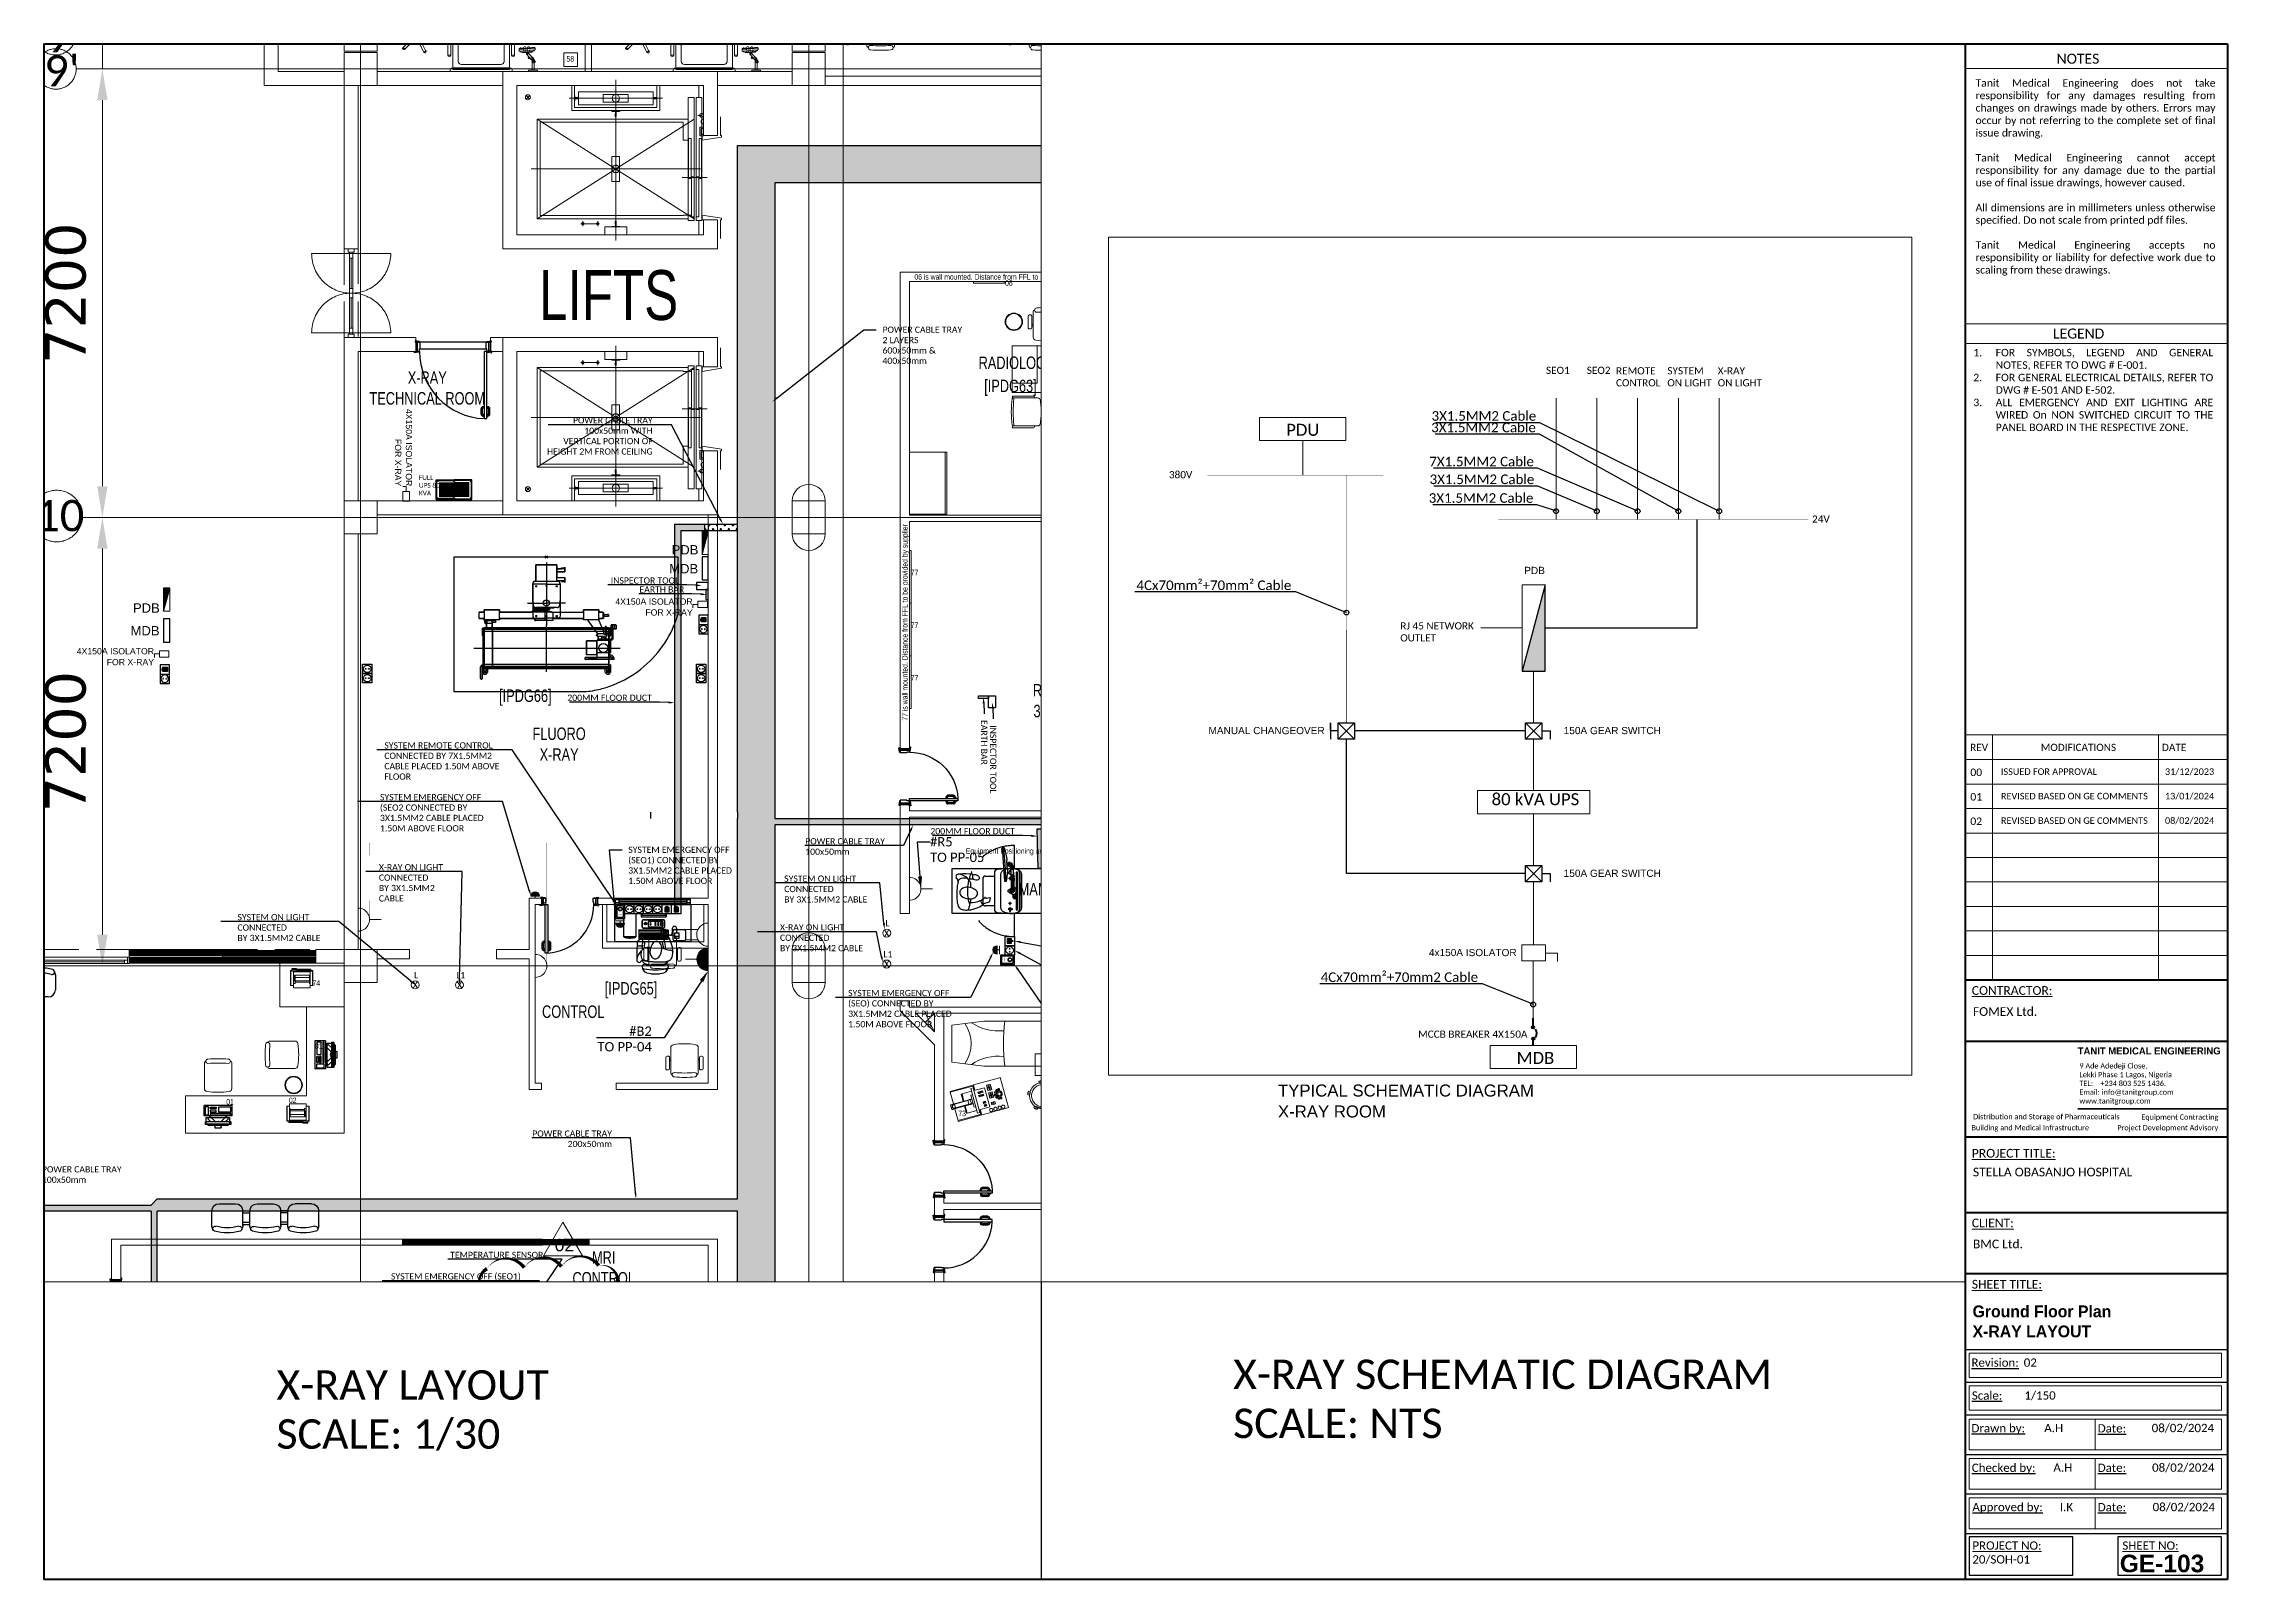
# Paper-space layout 'X-RAY' of a CAD drawing. Header units: millimetres. Extents: x -119 to 1051, y -1225 to -404.
# The model-space entities are those that its viewports show. They can reach past a viewport. Long polylines and large blocks are cut down to what shows.
import ezdxf
from ezdxf import colors
from ezdxf.entities.mleader import LeaderData, LeaderLine
from ezdxf.enums import TextEntityAlignment as Align
from ezdxf.math import Vec2, Vec3

# ---------------------------------------------------------------- set-up
doc = ezdxf.new("R2010")
doc.units = ezdxf.units.MM
doc.header["$LTSCALE"] = 5
doc.set_wipeout_variables(frame=1)
for name, pattern in [('AXES2', [1.125, 0.75, -0.125, 0.125, -0.125]), ('CACHE', [0.375, 0.25, -0.125]), ('CENTER', [50.8, 31.75, -6.35, 6.35, -6.35]), ('CENTERX2', [101.6, 63.5, -12.7, 12.7, -12.7]), ('DASHED2', [9.525, 6.35, -3.175]), ('FANTOME', [2.5, 1.25, -0.25, 0.25, -0.25, 0.25, -0.25]), ('HIDDEN', [9.525, 6.35, -3.175]), ('HIDDEN2', [0.1875, 0.125, -0.0625]), ('TRATTEGGIATA', [0.75, 0.5, -0.25])]:
    doc.linetypes.add(name, pattern=pattern)
for name, color, linetype, lineweight in [('72_EGR_BASE_TEXT', 7, 'Continuous', 5), ('Aluminum', 7, 'Continuous', 5), ('Axis', 163, 'CENTERX2', 5), ('AxisBalloons_2', 7, 'Continuous', 0), ('Cabin', 7, 'Continuous', 5), ('Dims', 6, 'Continuous', 5), ('E-POWR _1-250_', 85, 'Continuous', 100), ('LOADING', 163, 'Continuous', 5), ('Medical Equipment and Furniture', 163, 'Continuous', 0), ('Medical Equipment and Furniture1', 163, 'Continuous', 5), ('Medical Equipment and Furniture2', 42, 'Continuous', 13), ('NEW', 1, 'Continuous', 5), ('NEW Wall', 166, 'Continuous', 5), ('Notes', 1, 'Continuous', 5), ('panel$0$hatch', 251, 'Continuous', 0), ('panel$0$LINES', 7, 'Continuous', 0), ('Proj', 7, 'HIDDEN2', 5), ('Structure', 20, 'Continuous', 5), ('Tech', 169, 'DASHED2', 5), ('Text', 9, 'Continuous', 5), ('Title', 7, 'Continuous', 5), ('Walls', 32, 'Continuous', 5), ('ZCMURBAJO', 250, 'Continuous', 5)]:
    doc.layers.add(name, color=color, linetype=linetype, lineweight=lineweight)
for name, color, linetype in [('axes', 9, 'Continuous'), ('GE-ANCHORAGE_FLOOR', 222, 'Continuous'), ('GE-ARCHITECTURAL_ELEMENTS', 8, 'Continuous'), ('GE-CLEARANCE', 83, 'FANTOME'), ('GE-ELEC_EQUIPMENT', 232, 'Continuous'), ('GE-EQUIPMENT', 140, 'Continuous'), ('GE-EQUIPMENT_INSERTION', 140, 'Continuous'), ('GE-EQUIPMENT_LIGHT', 141, 'Continuous'), ('GE-EQUIPMENT_MOVEMENT', 241, 'CACHE'), ('GE-EQUIPMENT_OUTLINE', 131, 'CACHE'), ('GE-FURNITURE', 8, 'Continuous'), ('GE-MAIN_AXIS', 83, 'AXES2'), ('GE-SPECIFICATIONS', 7, 'Continuous'), ('GE-STRUCTURAL_ELEMENTS_CEILING', 204, 'CACHE'), ('M-VIEWPORT', 7, 'Continuous'), ('TitleBlock', 7, 'Continuous')]:
    doc.layers.add(name, color=color, linetype=linetype)
for name, color, linetype, lineweight, true_color in [('E-POWR', 7, 'Continuous', 9, 0x4e7e3e), ('E-POWR-IDEN _1-100_', 7, 'Continuous', 9, 0x4e7e3e), ('E-PW', 7, 'Continuous', 9, 0x4e7e3e), ('EXF', 7, 'Continuous', 0, 0x4e7e3e), ('REV 01', 7, 'Continuous', 0, 0xe41b4d), ('Wooden Joinery', 7, 'Continuous', 5, 0xffdcd1)]:
    doc.layers.add(name, color=color, linetype=linetype, lineweight=lineweight, true_color=true_color)
doc.layers.add('GE-DESIGNER_WARNING', color=1, linetype='Continuous', plot=False)
doc.styles.add('Arial', font='arial.ttf', dxfattribs={"height": 245.883234})
doc.styles.add('Dimension', font='verdana.ttf')
doc.styles.add('list_ghTextstyle', font='romans.shx', dxfattribs={"height": 0.25})
doc.styles.add('MtXpl_Century_Gothic', font='GOTHICB.TTF')
doc.styles.add('panel$0$BOLD', font='swissb.ttf')
doc.styles.get("Standard").update_dxf_attribs({"font": 'calibri.ttf'})
doc.styles.add('X3G_ENTITY_257CFD', font='swisscl.ttf', dxfattribs={"height": 200})
doc.styles.add('X3G_ENTITY_2587EA', font='swisscl.ttf', dxfattribs={"height": 200})
doc.dimstyles.new('D500', dxfattribs={"dimtxt": 650, "dimasz": 500, "dimexe": 150, "dimexo": 100, "dimgap": 250, "dimtad": 1, "dimdec": 0, "dimtxsty": 'Dimension', "dimcen": 100, "dimdle": 150, "dimclrd": 250, "dimclre": 250, "dimclrt": 7, "dimadec": 0, "dimazin": 0, "dimtfac": 1, "dimtdec": 0, "dimtmove": 0, "dimatfit": 3, "dimfxl": 1, "dimlwd": 5, "dimlwe": 5, "dimarcsym": 0})
pattern_1 = [(0, (368880, 104830), (63.5, 63.5), [31.75, -95.25]), (90, (368895.875, 104814.125), (-63.5, 63.5), [31.75, -95.25])]

psp = doc.layouts.new('X-RAY')

# ---------------------------------------------------------------- texts
at = {"layer": 'TitleBlock', "char_height": 15.75, "attachment_point": 1}
for s, insert in [('X-RAY SCHEMATIC DIAGRAM\\PSCALE: NTS', (517.9, -1107.8)), ('X-RAY LAYOUT\\PSCALE: 1/30', (5.8, -1113.5))]:
    psp.add_mtext_dynamic_manual_height_columns(s, width=320.054, gutter_width=105, heights=[0], dxfattribs=dict(at, insert=insert))

msp = doc.modelspace()

# ---------------------------------------------------------------- texts
at = {"layer": '72_EGR_BASE_TEXT', "attachment_point": 2, "style": 'X3G_ENTITY_2587EA'}
for s, insert, char_height in [('LIFTS', (469835.3, 167915.1, 2.4), 800), ('RADIOLOGIST', (476476.9, 166528.2, 2.4), 200), ('X-RAY\\PTECHNICAL ROOM', (466922.8, 166290.2, 4.7), 200), ('[IPDG63]', (476287.7, 166156.4, 2.4), 200), ('[IPDG62]', (477209.2, 161649.9, 2.4), 200), ('[IPDG66]', (468497.3, 161183.2, 2.4), 200), ('REPORTING^M^J3 STATIONS', (477256.4, 161270.4, 2.4), 200), ('FLUORO^M^JX-RAY', (469040, 160572, 2.4), 200), ('MAMMOGRAPHY', (477256.4, 158077.4, 2.4), 200), ('[IPDG65]', (470194.7, 156484.8, 2.4), 200), ('CONTROL', (469267, 156110.5, 2.4), 200), ('[IPDG60]', (477225.8, 153376.4, 2.4), 200), ('MRI^M^JCONTROL', (469755.8, 152163.8, 2.4), 200)]:
    msp.add_mtext(s, dxfattribs=dict(at, insert=insert, char_height=char_height))
at = {"layer": 'E-POWR', "ltscale": 10, "char_height": 150, "attachment_point": 1}
for s, insert, width in [('SEO1', (429780.4, 138100.7), 3153.432), ('SEO2', (430630.4, 138100.7), 3153.432), ('REMOTE\\PCONTROL', (431240.4, 138090.7), 3153.432), ('SYSTEM \\PON LIGHT', (432310.4, 138090.7), 3153.432), ('X-RAY\\PON LIGHT', (433360.4, 138090.7), 3153.432), ('24V', (435325.9, 135000.7), 494.531), ('RJ 45 NETWORK \\POUTLET', (426743.5, 132775.6), 3153.432), ('MCCB BREAKER 4X150A', (427115.4, 124267.1), 3153.432)]:
    msp.add_mtext(s, dxfattribs=dict(at, insert=insert, width=width))
at = {"layer": 'E-POWR', "ltscale": 10, "char_height": 250, "attachment_point": 1}
for s, width, insert in [('\\pxt5;PDU', 1900, (424364.7, 136910.7)), ('\\pxt5;80 kVA UPS', 2441.905, (428647.8, 129212.8)), ('\\pxt5;MDB', 1900, (429167.9, 123822.2))]:
    msp.add_mtext_dynamic_manual_height_columns(s, width=width, gutter_width=12.5, heights=[0], dxfattribs=dict(at, insert=insert))
at = {"layer": 'E-POWR', "color": 6, "ltscale": 10, "insert": (421920.5, 135926), "char_height": 150, "width": 494.531, "attachment_point": 1}
msp.add_mtext('380V', dxfattribs=at)
at = {"layer": 'E-POWR-IDEN _1-100_', "line_spacing_factor": 1.047943, "style": 'Arial'}
for s, insert, char_height, width, attachment_point, rotation in [('4X150A ISOLATOR\\PFOR X-RAY', (466678.5, 164444.9, 2.4), 100, 1493.13, 3, 270), ('PDB', (471276.8, 163500.3, 0), 150, 2475.925, 3, 0), ('MDB', (471273.6, 163197.1, 0), 150, 2475.925, 3, 0), ('PDB', (462626.9, 162565.9, -2.4), 150, 2475.925, 3, 0), ('4X150A ISOLATOR\\PFOR X-RAY', (471184.9, 162644.1, 2.4), 100, 1493.13, 3, 0), ('MDB', (462623.7, 162200.8, -2.4), 150, 2475.925, 3, 0), ('4X150A ISOLATOR\\PFOR X-RAY', (462535, 161847.7, 0), 100, 1493.13, 3, 0), ('PDB', (429326.9, 133930.6, 2.4), 150, 2475.925, 1, 360), ('MANUAL CHANGEOVER', (422745.4, 130593.6, 2.4), 150, 2475.925, 1, 360), ('150A GEAR SWITCH', (430149.8, 130593.6, 2.4), 150, 2475.925, 1, 360), ('150A GEAR SWITCH', (430149.8, 127619.4, 2.4), 150, 2475.925, 1, 360), ('4x150A ISOLATOR', (427340.6, 125967.9, 2.4), 150, 2475.925, 1, 360), ('TYPICAL SCHEMATIC DIAGRAM\\PX-RAY ROOM', (424193.7, 123142.7, 2.4), 250, 5506.939, 1, 360)]:
    msp.add_mtext(s, dxfattribs=dict(at, insert=insert, char_height=char_height, width=width, attachment_point=attachment_point, rotation=rotation))
at = {"layer": 'GE-DESIGNER_WARNING', "insert": (477256.4, 158077.4, 2.4), "char_height": 200, "attachment_point": 2, "style": 'X3G_ENTITY_2587EA'}
msp.add_mtext('MAMMOGRAPHY', dxfattribs=at)
at = {"layer": 'GE-SPECIFICATIONS', "insert": (466789.4, 164622.5, 0), "char_height": 75, "attachment_point": 1}
msp.add_mtext_dynamic_manual_height_columns('FULL UPS 80 KVA', width=439.885, gutter_width=500, heights=[0], dxfattribs=at)
at = {"layer": 'Medical Equipment and Furniture', "style": 'list_ghTextstyle'}
for p in [(466646.8, 171619.1, 0), (470228.3, 171619.1, 0)]:
    msp.add_text('x4', height=9, dxfattribs=at).set_placement(p)
at = {"layer": 'Medical Equipment and Furniture', "char_height": 87.47, "style": 'X3G_ENTITY_257CFD'}
for s, insert, attachment_point in [('64', (466626.6, 171738.6, 2.4), 2), ('63', (466940.6, 171703.8, 4.7), 2), ('64', (470208, 171738.6, 2.4), 2), ('63', (470522.1, 171703.8, 4.7), 2), ('80', (468518.9, 171506.7, 4.7), 2), ('58', (469219.6, 171350.9, 0), 2), ('80', (472100.4, 171506.7, 4.7), 2), ('06', (476262.2, 167750.8, 2.4), 2), ('77', (474748.1, 163017.4, 2.4), 8), ('77', (474748.1, 162172.4, 2.4), 8), ('77', (474748.1, 161327.4, 2.4), 8), ('74', (465140.6, 156513.2, 2.4), 2), ('01', (465179.8, 155503.3, 2.4), 2), ('01', (463755.1, 154607.1, 2.4), 2), ('02', (464762.4, 154631.2, 2.4), 2), ('73', (475511.8, 154331.9, 0), 8)]:
    msp.add_mtext(s, dxfattribs=dict(at, insert=insert, attachment_point=attachment_point))
at = {"layer": 'Medical Equipment and Furniture', "color": 1, "char_height": 87.473, "width": 3260.537, "attachment_point": 2, "style": 'X3G_ENTITY_257CFD'}
for s, insert in [('06 is wall mounted. Distance from FFL to be provided by supplier', (476320.8, 167850.7, 2.4)), ('Equipment Positioning and Detailed Drawings to be provided by supplier', (477324.1, 158634.2, 0))]:
    msp.add_mtext(s, dxfattribs=dict(at, insert=insert))
at = {"layer": 'Medical Equipment and Furniture', "color": 1, "insert": (474548.9, 162259.9, 0), "char_height": 87.473, "width": 3260.537, "attachment_point": 2, "rotation": 90, "style": 'X3G_ENTITY_257CFD'}
msp.add_mtext('77 is wall mounted. Distance from FFL to be provided by supplier', dxfattribs=at)
at = {"layer": 'REV 01', "insert": (468969.7, 152363.3, 2.4), "char_height": 200, "attachment_point": 1, "style": 'Arial'}
msp.add_mtext_dynamic_manual_height_columns('02', width=336.004, gutter_width=1229.4, heights=[0], dxfattribs=at)
at = {"layer": 'Text', "char_height": 500, "attachment_point": 1}
for s, insert in [('9', (460800.2, 171912.2, 2.4)), ("9'", (460769.8, 171364.2, 2.4)), ('10', (460626.1, 164224.4, 2.4))]:
    msp.add_mtext_dynamic_manual_height_columns(s, width=1.122, gutter_width=1, heights=[0], dxfattribs=dict(at, insert=insert))

# ---------------------------------------------------------------- blocks, each defined once
blk = doc.blocks.new('CartA0')
at = {"layer": 'TitleBlock', "lineweight": 50}
for p, q in [((0, 821.8), (1028.7, 821.8)), ((0, 821.8), (0, 0)), ((1028.7, 0), (1028.7, 821.8)), ((1028.7, 821.8), (1169, 821.8)), ((1169, 821.8), (1169, 0)), ((1028.7, 320.8), (1169, 320.8)), ((1028.7, 288), (1169, 288)), ((1028.7, 236.9), (1169, 236.9)), ((1028.7, 196.4), (1169, 196.4)), ((1028.7, 163.6), (1169, 163.6)), ((1169, 0), (0, 0))]:
    blk.add_line(p, q, dxfattribs=at)
at = {"layer": 'TitleBlock', "lineweight": 0}
for p, q in [((1028.7, 808.6), (1169, 808.6)), ((1028.7, 671.9), (1169, 671.9)), ((1028.7, 661.4), (1169, 661.4)), ((1028.7, 451.9), (1169, 451.9)), ((1043.2, 451.9), (1043.2, 320.8)), ((1132, 451.9), (1132, 320.8)), ((1028.7, 438.8), (1169, 438.8)), ((1028.7, 425.6), (1169, 425.6)), ((1028.7, 412.5), (1169, 412.5)), ((1028.7, 399.4), (1169, 399.4)), ((1028.7, 386.3), (1169, 386.3)), ((1028.7, 373.2), (1169, 373.2)), ((1028.7, 360.1), (1169, 360.1)), ((1028.7, 347), (1169, 347)), ((1028.7, 333.9), (1169, 333.9))]:
    blk.add_line(p, q, dxfattribs=at)
at = {"layer": 'TitleBlock', "linetype": 'Continuous', "lineweight": 30, "ltscale": 2000}
for p, q in [((1028.7, 123), (1169, 123)), ((1028.7, 105.5), (1169, 105.5)), ((1028.7, 88), (1169, 88)), ((1028.7, 88), (1169, 88)), ((1028.7, 66.8), (1169, 66.8)), ((1028.7, 45.7), (1169, 45.7)), ((1028.7, 24.6), (1169, 24.6))]:
    blk.add_line(p, q, dxfattribs=at)
at = {"layer": 'TitleBlock', "linetype": 'Continuous', "ltscale": 2000, "const_width": 0.862}
blk.add_lwpolyline([(1169, 251.8), (1088.8, 251.8)], dxfattribs=at)
at = {"layer": 'TitleBlock', "lineweight": 0}
for points in [[(1030.7, 108), (1165.8, 108), (1165.8, 121.1), (1030.7, 121.1)], [(1030.7, 90.5), (1165.8, 90.5), (1165.8, 103.5), (1030.7, 103.5)], [(1030.7, 69.3), (1165.8, 69.3), (1165.8, 85.8), (1030.7, 85.8)], [(1030.7, 48.2), (1165.8, 48.2), (1165.8, 64.7), (1030.7, 64.7)], [(1030.7, 27.1), (1165.8, 27.1), (1165.8, 43.6), (1030.7, 43.6)]]:
    blk.add_lwpolyline(points, close=True, dxfattribs=at)
for points in [[(1098.2, 85.8), (1098.2, 69.3)], [(1098.2, 64.7), (1098.2, 48.2)], [(1098.2, 43.6), (1098.2, 27.1)]]:
    blk.add_lwpolyline(points, dxfattribs=at)
at = {"layer": 'TitleBlock'}
for points in [[(1030.7, 2.2), (1086.1, 2.2), (1086.1, 22.7), (1030.7, 22.7)], [(1110.3, 2.2), (1165.8, 2.2), (1165.8, 22.7), (1110.3, 22.7)]]:
    blk.add_lwpolyline(points, close=True, dxfattribs=at)
at = {"layer": 'TitleBlock', "lineweight": 0}
for s, height, p in [(' NOTES', 5.35, (1075.6, 811.1)), ('REV', 3.86, (1031.2, 443.3)), ('MODIFICATIONS', 3.855, (1069, 443.3)), ('DATE', 3.86, (1133.9, 443.3)), ('%%UCONTRACTOR:', 4.659, (1032.1, 312.8)), ('%%UPROJECT TITLE:', 4.659, (1032.1, 225.7)), ('%%UCLIENT:', 4.66, (1032.1, 188.4)), ('%%USHEET TITLE:', 4.659, (1032.1, 155.6))]:
    blk.add_text(s, height=height, dxfattribs=at).set_placement(p)
blk.add_text('LEGEND', height=5.35, dxfattribs=at).set_placement((1089.3, 666.7), align=Align.MIDDLE_CENTER)
for s, p in [('Distribution and Storage of Pharmaceuticals', (1072, 246.2)), ('Equipment Contracting ', (1144, 246)), ('Building and Medical Infrastructure ', (1063.9, 240.3)), ('Project Development Advisory ', (1137.5, 240.3))]:
    blk.add_text(s, height=2.81, dxfattribs=at).set_placement(p, align=Align.CENTER)
at = {"layer": 'TitleBlock'}
for s, height, p in [('%%URevision:', 4.437, (1031.9, 116)), ('%%UScale:', 4.44, (1032.1, 98.4)), ('%%UDrawn by:', 4.437, (1031.9, 80.9)), ('%%UChecked by:', 4.437, (1032.1, 59.7)), ('%%UApproved by:', 4.437, (1032.4, 38.7))]:
    blk.add_text(s, height=height, dxfattribs=at).set_placement(p, align=Align.MIDDLE_LEFT)
for p in [(1099.5, 78.6), (1099.5, 57.5), (1099.5, 36.4)]:
    blk.add_text('%%UDate:', height=4.44, dxfattribs=at).set_placement(p)
at = {"layer": 'TitleBlock', "char_height": 4, "attachment_point": 1}
for s, insert in [('\\pxqj;Tanit Medical Engineering does not take responsibility for any damages resulting from changes on drawings made by others. Errors may occur by not referring to the complete set of final issue drawing. \\P\\PTanit Medical Engineering cannot accept responsibility for any damage due to the partial use of final issue drawings, however caused. \\P\\PAll dimensions are in millimeters unless otherwise specified. Do not scale from printed pdf files. \\P\\PTanit Medical Engineering accepts no responsibility or liability for defective work due to scaling from these drawings. ', (1034.1, 802.8)), ('\\pxi-3,l3,qj,t3;1.^IFOR SYMBOLS, LEGEND AND GENERAL NOTES, REFER TO DWG # E-001.\\P2.^IFOR GENERAL ELECTRICAL DETAILS, REFER TO DWG # E-501 AND E-502.\\P3.^IALL EMERGENCY AND EXIT LIGHTING ARE WIRED On NON SWITCHED CIRCUIT TO THE PANEL BOARD IN THE RESPECTIVE ZONE.', (1032.9, 658.5))]:
    blk.add_mtext_dynamic_manual_height_columns(s, width=128.077, gutter_width=746.9, heights=[0], dxfattribs=dict(at, insert=insert))
at = {"layer": 'TitleBlock', "lineweight": 0, "attachment_point": 1}
for s, insert, char_height, width in [('00', (1031.3, 433.9), 4, 12.429), ('ISSUED FOR APPROVAL', (1047.7, 434), 3.5, 88.605), ('31/12/2023', (1135.5, 434), 3.5, 88.605), ('13/01/2024', (1135.5, 420.9), 3.5, 88.605), ('01', (1031.3, 420.8), 4, 12.429), ('REVISED BASED ON GE COMMENTS', (1047.7, 420.9), 3.5, 88.605), ('02', (1031.3, 407.7), 4, 12.429), ('REVISED BASED ON GE COMMENTS', (1047.7, 407.8), 3.5, 88.605), ('08/02/2024', (1135.5, 407.8), 3.5, 88.605), ('FOMEX Ltd.', (1032.7, 306.2), 4.66, 142.373), ('STELLA OBASANJO HOSPITAL', (1032.7, 220.3), 4.659, 142.373), ('BMC Ltd.', (1032.7, 181.8), 4.66, 142.373), ('{\\LPROJECT NO:}     \\P20/SOH-01    ', (1032.4, 20.3), 4.437, 86.271), ('{\\LSHEET NO:}     \\P    ', (1112.7, 20.3), 4.437, 86.271)]:
    blk.add_mtext(s, dxfattribs=dict(at, insert=insert, char_height=char_height, width=width))
at = {"layer": 'TitleBlock', "insert": (1088.8, 284.7), "char_height": 3.798, "attachment_point": 1, "line_spacing_factor": 1.333333}
blk.add_mtext_dynamic_manual_height_columns('\\pxsm1,qd;{\\fCentury Gothic|b1|i0|c0|p34;TANIT\\C242; MEDICAL ENGINEERING}', width=74.878, gutter_width=709.6, heights=[0], dxfattribs=at)
at = {"layer": 'TitleBlock', "lineweight": 0, "insert": (1089.7, 276.2), "char_height": 2.81, "attachment_point": 1}
blk.add_mtext_dynamic_manual_height_columns('9 Ade Adedeji Close,\\PLekki Phase 1 Lagos, Nigeria\\PTEL:^I+234 803 525 1436.\\PEmail: info@tanitgroup.com\\Pwww.tanitgroup.com ', width=3836.746, gutter_width=727.4, heights=[0], dxfattribs=at)
at = {"layer": 'TitleBlock'}
for tag, height, style, p in [('TITLE1', 6.33, 'MtXpl_Century_Gothic', (1032.5, 143.4)), ('TITLE2', 6.33, 'MtXpl_Century_Gothic', (1032.5, 132.7)), ('SHEET_NO', 9.4, 'panel$0$BOLD', (1111.3, 8.5))]:
    blk.add_attdef(tag, text='', height=height, dxfattribs=dict(at, style=style)).set_placement(p, align=Align.MIDDLE_LEFT)
for tag, p in [('REV', (1059.9, 116)), ('SCALE', (1060.3, 98.4)), ('DRAWNBY', (1070.9, 80.9)), ('D_DATE', (1128.4, 80.9)), ('VERIFIEDBY', (1071.1, 59.7)), ('C_DATE', (1128.6, 59.7)), ('APPROVEDBY', (1071.4, 38.7)), ('A_DATE', (1128.9, 38.7))]:
    blk.add_attdef(tag, text='', height=4.44, dxfattribs=at).set_placement(p, align=Align.MIDDLE_LEFT)
blk = doc.blocks.new('GF21021-P')
for p, q in [((-0.221, 0.476), (-0.221, 0.067)), ((0.22, 0.476), (0.22, 0.067))]:
    blk.add_line(p, q)
for centre, radius, start, end in [((-0.171, 0.476), 0.05, 99.6329, 180), ((0, -0.529), 1.069, 80.3671, 99.6329), ((0.17, 0.476), 0.05, 0, 80.3671), ((-0.196, 0.067), 0.025, 180, 261.4721), ((-0.164, 0.042), 0.0351, 90, 270), ((0, 1.847), 1.777, 264.6946, 275.3053), ((0, 1.831), 1.831, 264.8532, 275.147), ((0.164, 0.042), 0.0351, 270, 90), ((0.195, 0.067), 0.025, 278.5279, 0)]:
    blk.add_arc(centre, radius, start, end)
blk = doc.blocks.new('ITCWLS1-P')
at = {"layer": 'GE-ARCHITECTURAL_ELEMENTS'}
for p, q in [((-0.325, 0.38, 0), (-0.305, 0.4, 0)), ((-0.325, 0.38, 0), (-0.325, 0.07, 0)), ((-0.265, 0.43, 0), (-0.305, 0.43, 0)), ((-0.305, 0.43, 0), (-0.305, 0.02, 0)), ((-0.197, 0.409), (-0.295, 0.409)), ((-0.295, 0.026), (-0.295, 0.409)), ((-0.265, 0.43, 0), (-0.265, 0.02, 0)), ((-0.197, 0.026), (-0.197, 0.409)), ((-0.17, 0.45), (-0.17, 0)), ((-0.17, 0.45), (0, 0.45)), ((-0.15, 0.43), (-0.129, 0.43)), ((-0.129, 0.43), (-0.129, 0.409)), ((0, 0.45), (0, 0)), ((-0.35, 0.275), (-0.36, 0.275)), ((-0.36, 0.175), (-0.36, 0.275)), ((-0.35, 0.175), (-0.36, 0.175)), ((-0.325, 0.07, 0), (-0.305, 0.05, 0)), ((-0.305, 0.02, 0), (-0.265, 0.02, 0)), ((-0.197, 0.026), (-0.295, 0.026)), ((-0.17, 0), (0, 0))]:
    blk.add_line(p, q, dxfattribs=at)
at = {"layer": 'GE-ARCHITECTURAL_ELEMENTS', "extrusion": (2.48281e-10, 3.18408e-10, -1)}
for p, q in [((-0.265, 0.34), (-0.214, 0.39)), ((-0.265, 0.269), (-0.179, 0.355)), ((-0.179, 0.355), (-0.214, 0.39))]:
    blk.add_line(p, q, dxfattribs=at)
at = {"layer": 'GE-ARCHITECTURAL_ELEMENTS', "extrusion": (2.48281e-10, -3.18408e-10, -1)}
for p, q in [((-0.265, 0.181), (-0.179, 0.095)), ((-0.265, 0.11), (-0.214, 0.06)), ((-0.179, 0.095), (-0.214, 0.06))]:
    blk.add_line(p, q, dxfattribs=at)
at = {"layer": 'GE-ARCHITECTURAL_ELEMENTS'}
for points in [[(-0.129, 0.409), (-0.129, 0.1), (-0.15, 0.1), (-0.15, 0.43)], [(-0.15, 0.1), (-0.15, 0.1), (-0.15, 0.1), (-0.15, 0.1), (-0.15, 0.1), (-0.15, 0.1), (-0.15, 0.1), (-0.15, 0.1), (-0.15, 0.1)], [(-0.15, 0.1), (-0.15, 0.1), (-0.15, 0.1), (-0.15, 0.1), (-0.15, 0.1), (-0.15, 0.1), (-0.15, 0.1), (-0.15, 0.1), (-0.15, 0.1), (-0.15, 0.1), (-0.15, 0.1), (-0.15, 0.1), (-0.15, 0.1), (-0.15, 0.1), (-0.15, 0.1), (-0.15, 0.1), (-0.15, 0.1), (-0.15, 0.1)], [(-0.15, 0.1), (-0.15, 0.1), (-0.15, 0.1), (-0.15, 0.1), (-0.15, 0.1), (-0.15, 0.1), (-0.15, 0.1), (-0.15, 0.1), (-0.15, 0.1), (-0.15, 0.1)], [(-0.15, 0.1), (-0.15, 0.1), (-0.15, 0.1), (-0.15, 0.1), (-0.15, 0.1), (-0.15, 0.1), (-0.15, 0.1)], [(-0.15, 0.1), (-0.15, 0.1), (-0.15, 0.1), (-0.15, 0.1), (-0.15, 0.1), (-0.15, 0.1), (-0.15, 0.1), (-0.15, 0.1), (-0.15, 0.1), (-0.15, 0.1)], [(-0.15, 0.1), (-0.15, 0.1), (-0.15, 0.1), (-0.15, 0.1), (-0.15, 0.1), (-0.15, 0.1), (-0.15, 0.1), (-0.15, 0.1), (-0.15, 0.1), (-0.15, 0.1), (-0.15, 0.1), (-0.15, 0.1), (-0.15, 0.1), (-0.15, 0.1), (-0.15, 0.1)], [(-0.15, 0.1), (-0.15, 0.1), (-0.15, 0.1), (-0.15, 0.1), (-0.15, 0.1), (-0.15, 0.1), (-0.15, 0.1), (-0.15, 0.1), (-0.15, 0.1), (-0.15, 0.1)], [(-0.15, 0.1), (-0.15, 0.1), (-0.15, 0.1), (-0.15, 0.1), (-0.15, 0.1), (-0.15, 0.1), (-0.15, 0.1), (-0.15, 0.1), (-0.15, 0.1), (-0.15, 0.1)], [(-0.15, 0.1), (-0.15, 0.1), (-0.15, 0.1), (-0.15, 0.1), (-0.15, 0.1), (-0.15, 0.1), (-0.15, 0.1), (-0.15, 0.1), (-0.15, 0.1), (-0.15, 0.1), (-0.15, 0.1), (-0.15, 0.1), (-0.15, 0.1), (-0.15, 0.1), (-0.15, 0.1), (-0.15, 0.1), (-0.15, 0.1), (-0.15, 0.1), (-0.15, 0.1), (-0.15, 0.1), (-0.15, 0.1), (-0.15, 0.1), (-0.15, 0.1), (-0.15, 0.1), (-0.15, 0.1), (-0.15, 0.1), (-0.15, 0.1), (-0.15, 0.1), (-0.15, 0.1), (-0.15, 0.1), (-0.15, 0.1), (-0.15, 0.1), (-0.15, 0.1), (-0.15, 0.1), (-0.15, 0.1), (-0.15, 0.1), (-0.15, 0.1), (-0.15, 0.1), (-0.15, 0.1), (-0.15, 0.1), (-0.15, 0.1), (-0.15, 0.1), (-0.15, 0.1), (-0.15, 0.1), (-0.15, 0.1), (-0.15, 0.1), (-0.15, 0.1), (-0.15, 0.1), (-0.15, 0.1), (-0.15, 0.1), (-0.15, 0.1), (-0.15, 0.1), (-0.15, 0.1), (-0.15, 0.1)], [(-0.15, 0.1), (-0.15, 0.1), (-0.15, 0.1), (-0.15, 0.1), (-0.15, 0.1), (-0.15, 0.1), (-0.15, 0.1), (-0.15, 0.1), (-0.15, 0.1), (-0.15, 0.1), (-0.15, 0.1), (-0.15, 0.1), (-0.15, 0.1), (-0.15, 0.1), (-0.15, 0.1), (-0.15, 0.1), (-0.15, 0.1), (-0.15, 0.1), (-0.15, 0.1), (-0.15, 0.1), (-0.15, 0.1), (-0.15, 0.1), (-0.15, 0.1), (-0.15, 0.1), (-0.15, 0.1), (-0.15, 0.1), (-0.15, 0.1), (-0.15, 0.1), (-0.15, 0.1), (-0.15, 0.1), (-0.15, 0.1), (-0.15, 0.1), (-0.15, 0.1), (-0.15, 0.1), (-0.15, 0.1), (-0.15, 0.1), (-0.15, 0.1), (-0.15, 0.1), (-0.15, 0.1), (-0.15, 0.1), (-0.15, 0.1), (-0.15, 0.1), (-0.15, 0.1), (-0.15, 0.1), (-0.15, 0.1), (-0.15, 0.1), (-0.15, 0.1), (-0.15, 0.1), (-0.15, 0.1), (-0.15, 0.1), (-0.15, 0.1), (-0.15, 0.1), (-0.15, 0.1), (-0.15, 0.1), (-0.15, 0.1), (-0.15, 0.1), (-0.15, 0.1), (-0.15, 0.1), (-0.15, 0.1), (-0.15, 0.1), (-0.15, 0.1), (-0.15, 0.1), (-0.15, 0.1), (-0.15, 0.1), (-0.15, 0.1), (-0.15, 0.1), (-0.15, 0.1), (-0.15, 0.1), (-0.15, 0.1), (-0.15, 0.1), (-0.15, 0.1), (-0.15, 0.1), (-0.15, 0.1), (-0.15, 0.1), (-0.15, 0.1), (-0.15, 0.1), (-0.15, 0.1), (-0.15, 0.1), (-0.15, 0.1), (-0.15, 0.1), (-0.15, 0.1), (-0.15, 0.1), (-0.15, 0.1), (-0.15, 0.1), (-0.15, 0.1), (-0.15, 0.1), (-0.15, 0.1), (-0.15, 0.1), (-0.15, 0.1)], [(-0.15, 0.1), (-0.15, 0.1), (-0.15, 0.1), (-0.15, 0.1), (-0.15, 0.1), (-0.15, 0.1), (-0.15, 0.1), (-0.15, 0.1), (-0.15, 0.1), (-0.15, 0.1), (-0.15, 0.1), (-0.15, 0.1)], [(-0.15, 0.1), (-0.15, 0.1), (-0.15, 0.1), (-0.15, 0.1), (-0.15, 0.1), (-0.15, 0.1), (-0.15, 0.1)], [(-0.15, 0.1), (-0.15, 0.1), (-0.15, 0.1), (-0.15, 0.1), (-0.15, 0.1), (-0.15, 0.1), (-0.15, 0.1), (-0.15, 0.1), (-0.15, 0.1), (-0.15, 0.1), (-0.15, 0.1), (-0.15, 0.1), (-0.15, 0.1), (-0.15, 0.1), (-0.15, 0.1), (-0.15, 0.1), (-0.15, 0.1)], [(-0.15, 0.1), (-0.15, 0.1), (-0.15, 0.1), (-0.15, 0.1), (-0.15, 0.1), (-0.15, 0.1), (-0.15, 0.1), (-0.15, 0.1), (-0.15, 0.1), (-0.15, 0.1), (-0.15, 0.1), (-0.15, 0.1), (-0.15, 0.1), (-0.15, 0.1), (-0.15, 0.1), (-0.15, 0.1), (-0.15, 0.1), (-0.15, 0.1), (-0.15, 0.1), (-0.15, 0.1), (-0.15, 0.1), (-0.15, 0.1), (-0.15, 0.1), (-0.15, 0.1), (-0.15, 0.1), (-0.15, 0.1), (-0.15, 0.1), (-0.15, 0.1), (-0.15, 0.1), (-0.15, 0.1), (-0.15, 0.1), (-0.15, 0.1), (-0.15, 0.1), (-0.15, 0.1), (-0.15, 0.1), (-0.15, 0.1), (-0.15, 0.1), (-0.15, 0.1), (-0.15, 0.1), (-0.15, 0.1), (-0.15, 0.1), (-0.15, 0.1), (-0.15, 0.1), (-0.15, 0.1), (-0.15, 0.1), (-0.15, 0.1), (-0.15, 0.1), (-0.15, 0.1), (-0.15, 0.1), (-0.15, 0.1), (-0.15, 0.1), (-0.15, 0.1), (-0.15, 0.1), (-0.15, 0.1), (-0.15, 0.1), (-0.15, 0.1), (-0.15, 0.1), (-0.15, 0.1), (-0.15, 0.1), (-0.15, 0.1), (-0.15, 0.1), (-0.15, 0.1), (-0.15, 0.1), (-0.15, 0.1), (-0.15, 0.1), (-0.15, 0.1), (-0.15, 0.1), (-0.15, 0.1), (-0.15, 0.1), (-0.15, 0.1), (-0.15, 0.1), (-0.15, 0.1), (-0.15, 0.1), (-0.15, 0.1), (-0.15, 0.1), (-0.15, 0.1), (-0.15, 0.1), (-0.15, 0.1), (-0.15, 0.1), (-0.15, 0.1), (-0.15, 0.1), (-0.15, 0.1), (-0.15, 0.1), (-0.15, 0.1), (-0.15, 0.1), (-0.15, 0.1), (-0.15, 0.1), (-0.15, 0.1), (-0.15, 0.1), (-0.15, 0.1), (-0.15, 0.1), (-0.15, 0.1), (-0.15, 0.1), (-0.15, 0.1), (-0.15, 0.1), (-0.15, 0.1), (-0.15, 0.1), (-0.15, 0.1), (-0.15, 0.1), (-0.15, 0.1), (-0.15, 0.1), (-0.15, 0.1), (-0.15, 0.1), (-0.15, 0.1), (-0.15, 0.1), (-0.15, 0.1), (-0.15, 0.1), (-0.15, 0.1), (-0.15, 0.1), (-0.15, 0.1), (-0.15, 0.1)], [(-0.15, 0.1), (-0.15, 0.1), (-0.15, 0.1), (-0.15, 0.1), (-0.15, 0.1), (-0.15, 0.1), (-0.15, 0.1), (-0.15, 0.1)]]:
    blk.add_lwpolyline(points, dxfattribs=at)
for points in [[(-0.102, 0.43), (-0.03, 0.43), (-0.03, 0.229), (-0.102, 0.229)], [(-0.15, 0.1), (-0.15, 0.1), (-0.15, 0.1), (-0.15, 0.1), (-0.15, 0.1), (-0.15, 0.1), (-0.15, 0.1), (-0.15, 0.1), (-0.15, 0.1), (-0.15, 0.1), (-0.15, 0.1), (-0.15, 0.1), (-0.15, 0.1), (-0.15, 0.1), (-0.15, 0.1), (-0.15, 0.1), (-0.15, 0.1), (-0.15, 0.1), (-0.15, 0.1), (-0.15, 0.1), (-0.15, 0.1), (-0.15, 0.1), (-0.15, 0.1), (-0.15, 0.1), (-0.15, 0.1), (-0.15, 0.1), (-0.15, 0.1), (-0.15, 0.1), (-0.15, 0.1), (-0.15, 0.1), (-0.15, 0.1), (-0.15, 0.1), (-0.15, 0.1), (-0.15, 0.1), (-0.15, 0.1), (-0.15, 0.1), (-0.15, 0.1), (-0.15, 0.1), (-0.15, 0.1), (-0.15, 0.1), (-0.15, 0.1), (-0.15, 0.1), (-0.15, 0.1), (-0.15, 0.1), (-0.15, 0.1), (-0.15, 0.1), (-0.15, 0.1), (-0.15, 0.1), (-0.15, 0.1), (-0.15, 0.1), (-0.15, 0.1), (-0.15, 0.1), (-0.15, 0.1), (-0.15, 0.1), (-0.15, 0.1), (-0.15, 0.1), (-0.15, 0.1), (-0.15, 0.1), (-0.15, 0.1), (-0.15, 0.1), (-0.15, 0.1), (-0.15, 0.1), (-0.15, 0.1), (-0.15, 0.1), (-0.15, 0.1), (-0.15, 0.1), (-0.15, 0.1), (-0.15, 0.1), (-0.15, 0.1), (-0.15, 0.1), (-0.15, 0.1), (-0.15, 0.1), (-0.15, 0.1), (-0.15, 0.1), (-0.15, 0.1), (-0.15, 0.1), (-0.15, 0.1), (-0.15, 0.1), (-0.15, 0.1), (-0.15, 0.1), (-0.15, 0.1), (-0.15, 0.1), (-0.15, 0.1), (-0.15, 0.1), (-0.15, 0.1), (-0.15, 0.1), (-0.15, 0.1), (-0.15, 0.1), (-0.15, 0.1), (-0.15, 0.1), (-0.15, 0.1), (-0.15, 0.1), (-0.15, 0.1), (-0.15, 0.1), (-0.15, 0.1), (-0.15, 0.1), (-0.15, 0.1), (-0.15, 0.1), (-0.15, 0.1), (-0.15, 0.1), (-0.15, 0.1), (-0.15, 0.1), (-0.15, 0.1), (-0.15, 0.1), (-0.15, 0.1), (-0.15, 0.1), (-0.15, 0.1), (-0.15, 0.1), (-0.15, 0.1), (-0.15, 0.1), (-0.15, 0.1), (-0.15, 0.1), (-0.15, 0.1), (-0.15, 0.1), (-0.15, 0.1), (-0.15, 0.1), (-0.15, 0.1), (-0.15, 0.1), (-0.15, 0.1), (-0.15, 0.1), (-0.15, 0.1), (-0.15, 0.1), (-0.15, 0.1), (-0.15, 0.1), (-0.15, 0.1), (-0.15, 0.1), (-0.15, 0.1), (-0.15, 0.1), (-0.15, 0.1), (-0.15, 0.1), (-0.15, 0.1), (-0.15, 0.1), (-0.15, 0.1), (-0.15, 0.1), (-0.15, 0.1), (-0.15, 0.1), (-0.15, 0.1), (-0.15, 0.1), (-0.15, 0.1), (-0.15, 0.1), (-0.15, 0.1), (-0.15, 0.1), (-0.15, 0.1), (-0.15, 0.1), (-0.15, 0.1), (-0.15, 0.1), (-0.15, 0.1), (-0.15, 0.1), (-0.15, 0.1), (-0.15, 0.1), (-0.15, 0.1), (-0.15, 0.1), (-0.15, 0.1), (-0.15, 0.1), (-0.15, 0.1), (-0.15, 0.1), (-0.15, 0.1), (-0.15, 0.1), (-0.15, 0.1), (-0.15, 0.1), (-0.15, 0.1), (-0.15, 0.1), (-0.15, 0.1), (-0.15, 0.1), (-0.15, 0.1), (-0.15, 0.1), (-0.15, 0.1), (-0.15, 0.1), (-0.15, 0.1), (-0.15, 0.1), (-0.15, 0.1), (-0.15, 0.1), (-0.15, 0.1), (-0.15, 0.1), (-0.15, 0.1), (-0.15, 0.1), (-0.15, 0.1), (-0.15, 0.1), (-0.15, 0.1), (-0.15, 0.1), (-0.15, 0.1), (-0.15, 0.1), (-0.15, 0.1), (-0.15, 0.1), (-0.15, 0.1), (-0.15, 0.1), (-0.15, 0.1), (-0.15, 0.1), (-0.15, 0.1), (-0.15, 0.1), (-0.15, 0.1), (-0.15, 0.1), (-0.15, 0.1), (-0.15, 0.1), (-0.15, 0.1), (-0.15, 0.1), (-0.15, 0.1), (-0.15, 0.1), (-0.15, 0.1), (-0.15, 0.1), (-0.15, 0.1), (-0.15, 0.1), (-0.15, 0.1), (-0.15, 0.1), (-0.15, 0.1), (-0.15, 0.1), (-0.15, 0.1), (-0.15, 0.1), (-0.15, 0.1), (-0.15, 0.1), (-0.15, 0.1), (-0.15, 0.1), (-0.15, 0.1), (-0.15, 0.1), (-0.15, 0.1), (-0.15, 0.1), (-0.15, 0.1), (-0.15, 0.1), (-0.15, 0.1), (-0.15, 0.1), (-0.15, 0.1), (-0.15, 0.1), (-0.15, 0.1), (-0.15, 0.1), (-0.15, 0.1), (-0.15, 0.1), (-0.15, 0.1), (-0.15, 0.1), (-0.15, 0.1), (-0.15, 0.1), (-0.15, 0.1), (-0.15, 0.1), (-0.15, 0.1), (-0.15, 0.1), (-0.15, 0.1), (-0.15, 0.1), (-0.15, 0.1), (-0.15, 0.1), (-0.15, 0.1), (-0.15, 0.1), (-0.15, 0.1), (-0.15, 0.1), (-0.15, 0.1), (-0.15, 0.1), (-0.15, 0.1), (-0.15, 0.1), (-0.15, 0.1), (-0.15, 0.1), (-0.15, 0.1), (-0.15, 0.1), (-0.15, 0.1), (-0.15, 0.1), (-0.15, 0.1), (-0.15, 0.1), (-0.15, 0.1), (-0.15, 0.1), (-0.15, 0.1), (-0.15, 0.1), (-0.15, 0.1), (-0.15, 0.1), (-0.15, 0.1), (-0.15, 0.1), (-0.15, 0.1), (-0.15, 0.1), (-0.15, 0.1), (-0.15, 0.1), (-0.15, 0.1), (-0.15, 0.1), (-0.15, 0.1), (-0.15, 0.1), (-0.15, 0.1), (-0.15, 0.1), (-0.15, 0.1), (-0.15, 0.1), (-0.15, 0.1), (-0.15, 0.1), (-0.15, 0.1)], [(-0.15, 0.1), (-0.15, 0.1), (-0.15, 0.1), (-0.15, 0.1), (-0.15, 0.1), (-0.15, 0.1), (-0.15, 0.1), (-0.15, 0.1), (-0.15, 0.1), (-0.15, 0.1), (-0.15, 0.1), (-0.15, 0.1), (-0.15, 0.1), (-0.15, 0.1), (-0.15, 0.1), (-0.15, 0.1), (-0.15, 0.1), (-0.15, 0.1), (-0.15, 0.1), (-0.15, 0.1), (-0.15, 0.1), (-0.15, 0.1), (-0.15, 0.1), (-0.15, 0.1), (-0.15, 0.1), (-0.15, 0.1), (-0.15, 0.1), (-0.15, 0.1), (-0.15, 0.1), (-0.15, 0.1), (-0.15, 0.1), (-0.15, 0.1), (-0.15, 0.1), (-0.15, 0.1), (-0.15, 0.1), (-0.15, 0.1), (-0.15, 0.1), (-0.15, 0.1), (-0.15, 0.1), (-0.15, 0.1), (-0.15, 0.1), (-0.15, 0.1), (-0.15, 0.1), (-0.15, 0.1), (-0.15, 0.1), (-0.15, 0.1), (-0.15, 0.1), (-0.15, 0.1), (-0.15, 0.1), (-0.15, 0.1), (-0.15, 0.1), (-0.15, 0.1), (-0.15, 0.1), (-0.15, 0.1), (-0.15, 0.1), (-0.15, 0.1), (-0.15, 0.1), (-0.15, 0.1), (-0.15, 0.1), (-0.15, 0.1), (-0.15, 0.1), (-0.15, 0.1), (-0.15, 0.1), (-0.15, 0.1), (-0.15, 0.1), (-0.15, 0.1), (-0.15, 0.1), (-0.15, 0.1), (-0.15, 0.1), (-0.15, 0.1), (-0.15, 0.1), (-0.15, 0.1), (-0.15, 0.1), (-0.15, 0.1), (-0.15, 0.1), (-0.15, 0.1), (-0.15, 0.1), (-0.15, 0.1), (-0.15, 0.1), (-0.15, 0.1), (-0.15, 0.1), (-0.15, 0.1), (-0.15, 0.1), (-0.15, 0.1), (-0.15, 0.1), (-0.15, 0.1), (-0.15, 0.1), (-0.15, 0.1), (-0.15, 0.1), (-0.15, 0.1), (-0.15, 0.1), (-0.15, 0.1), (-0.15, 0.1), (-0.15, 0.1), (-0.15, 0.1), (-0.15, 0.1), (-0.15, 0.1), (-0.15, 0.1), (-0.15, 0.1), (-0.15, 0.1), (-0.15, 0.1), (-0.15, 0.1), (-0.15, 0.1), (-0.15, 0.1), (-0.15, 0.1), (-0.15, 0.1), (-0.15, 0.1), (-0.15, 0.1), (-0.15, 0.1), (-0.15, 0.1), (-0.15, 0.1), (-0.15, 0.1), (-0.15, 0.1), (-0.15, 0.1), (-0.15, 0.1), (-0.15, 0.1), (-0.15, 0.1), (-0.15, 0.1), (-0.15, 0.1), (-0.15, 0.1), (-0.15, 0.1), (-0.15, 0.1), (-0.15, 0.1), (-0.15, 0.1), (-0.15, 0.1), (-0.15, 0.1), (-0.15, 0.1), (-0.15, 0.1), (-0.15, 0.1), (-0.15, 0.1), (-0.15, 0.1), (-0.15, 0.1), (-0.15, 0.1), (-0.15, 0.1), (-0.15, 0.1), (-0.15, 0.1), (-0.15, 0.1), (-0.15, 0.1), (-0.15, 0.1), (-0.15, 0.1), (-0.15, 0.1), (-0.15, 0.1), (-0.15, 0.1), (-0.15, 0.1), (-0.15, 0.1), (-0.15, 0.1), (-0.15, 0.1), (-0.15, 0.1), (-0.15, 0.1), (-0.15, 0.1), (-0.15, 0.1), (-0.15, 0.1), (-0.15, 0.1), (-0.15, 0.1), (-0.15, 0.1), (-0.15, 0.1), (-0.15, 0.1), (-0.15, 0.1), (-0.15, 0.1), (-0.15, 0.1), (-0.15, 0.1), (-0.15, 0.1), (-0.15, 0.1), (-0.15, 0.1), (-0.15, 0.1), (-0.15, 0.1), (-0.15, 0.1), (-0.15, 0.1), (-0.15, 0.1), (-0.15, 0.1), (-0.15, 0.1), (-0.15, 0.1), (-0.15, 0.1), (-0.15, 0.1), (-0.15, 0.1), (-0.15, 0.1), (-0.15, 0.1), (-0.15, 0.1), (-0.15, 0.1), (-0.15, 0.1), (-0.15, 0.1), (-0.15, 0.1), (-0.15, 0.1), (-0.15, 0.1), (-0.15, 0.1), (-0.15, 0.1), (-0.15, 0.1), (-0.15, 0.1), (-0.15, 0.1), (-0.15, 0.1), (-0.15, 0.1), (-0.15, 0.1), (-0.15, 0.1), (-0.15, 0.1), (-0.15, 0.1), (-0.15, 0.1), (-0.15, 0.1), (-0.15, 0.1), (-0.15, 0.1), (-0.15, 0.1), (-0.15, 0.1), (-0.15, 0.1), (-0.15, 0.1), (-0.15, 0.1), (-0.15, 0.1), (-0.15, 0.1), (-0.15, 0.1), (-0.15, 0.1), (-0.15, 0.1), (-0.15, 0.1), (-0.15, 0.1), (-0.15, 0.1), (-0.15, 0.1), (-0.15, 0.1)], [(-0.15, 0.1), (-0.15, 0.1), (-0.15, 0.1), (-0.15, 0.1), (-0.15, 0.1), (-0.15, 0.1), (-0.15, 0.1), (-0.15, 0.1), (-0.15, 0.1), (-0.15, 0.1), (-0.15, 0.1), (-0.15, 0.1), (-0.15, 0.1), (-0.15, 0.1), (-0.15, 0.1), (-0.15, 0.1), (-0.15, 0.1), (-0.15, 0.1), (-0.15, 0.1), (-0.15, 0.1), (-0.15, 0.1), (-0.15, 0.1), (-0.15, 0.1), (-0.15, 0.1), (-0.15, 0.1), (-0.15, 0.1), (-0.15, 0.1), (-0.15, 0.1), (-0.15, 0.1), (-0.15, 0.1), (-0.15, 0.1), (-0.15, 0.1), (-0.15, 0.1), (-0.15, 0.1), (-0.15, 0.1), (-0.15, 0.1), (-0.15, 0.1), (-0.15, 0.1), (-0.15, 0.1), (-0.15, 0.1), (-0.15, 0.1), (-0.15, 0.1), (-0.15, 0.1), (-0.15, 0.1), (-0.15, 0.1), (-0.15, 0.1), (-0.15, 0.1), (-0.15, 0.1), (-0.15, 0.1), (-0.15, 0.1), (-0.15, 0.1), (-0.15, 0.1), (-0.15, 0.1), (-0.15, 0.1), (-0.15, 0.1), (-0.15, 0.1), (-0.15, 0.1), (-0.15, 0.1), (-0.15, 0.1), (-0.15, 0.1), (-0.15, 0.1), (-0.15, 0.1), (-0.15, 0.1), (-0.15, 0.1), (-0.15, 0.1), (-0.15, 0.1), (-0.15, 0.1), (-0.15, 0.1), (-0.15, 0.1), (-0.15, 0.1), (-0.15, 0.1), (-0.15, 0.1), (-0.15, 0.1), (-0.15, 0.1), (-0.15, 0.1), (-0.15, 0.1), (-0.15, 0.1), (-0.15, 0.1), (-0.15, 0.1), (-0.15, 0.1), (-0.15, 0.1), (-0.15, 0.1), (-0.15, 0.1), (-0.15, 0.1), (-0.15, 0.1), (-0.15, 0.1), (-0.15, 0.1), (-0.15, 0.1), (-0.15, 0.1), (-0.15, 0.1), (-0.15, 0.1), (-0.15, 0.1), (-0.15, 0.1), (-0.15, 0.1), (-0.15, 0.1), (-0.15, 0.1), (-0.15, 0.1), (-0.15, 0.1), (-0.15, 0.1), (-0.15, 0.1), (-0.15, 0.1), (-0.15, 0.1), (-0.15, 0.1), (-0.15, 0.1), (-0.15, 0.1), (-0.15, 0.1), (-0.15, 0.1), (-0.15, 0.1), (-0.15, 0.1), (-0.15, 0.1), (-0.15, 0.1), (-0.15, 0.1), (-0.15, 0.1), (-0.15, 0.1), (-0.15, 0.1), (-0.15, 0.1), (-0.15, 0.1), (-0.15, 0.1), (-0.15, 0.1), (-0.15, 0.1), (-0.15, 0.1), (-0.15, 0.1), (-0.15, 0.1), (-0.15, 0.1), (-0.15, 0.1), (-0.15, 0.1), (-0.15, 0.1), (-0.15, 0.1), (-0.15, 0.1), (-0.15, 0.1), (-0.15, 0.1), (-0.15, 0.1), (-0.15, 0.1), (-0.15, 0.1), (-0.15, 0.1), (-0.15, 0.1), (-0.15, 0.1), (-0.15, 0.1), (-0.15, 0.1), (-0.15, 0.1), (-0.15, 0.1), (-0.15, 0.1), (-0.15, 0.1), (-0.15, 0.1), (-0.15, 0.1), (-0.15, 0.1), (-0.15, 0.1), (-0.15, 0.1), (-0.15, 0.1), (-0.15, 0.1), (-0.15, 0.1), (-0.15, 0.1), (-0.15, 0.1), (-0.15, 0.1), (-0.15, 0.1), (-0.15, 0.1), (-0.15, 0.1), (-0.15, 0.1), (-0.15, 0.1), (-0.15, 0.1), (-0.15, 0.1), (-0.15, 0.1), (-0.15, 0.1), (-0.15, 0.1), (-0.15, 0.1), (-0.15, 0.1), (-0.15, 0.1), (-0.15, 0.1), (-0.15, 0.1), (-0.15, 0.1), (-0.15, 0.1), (-0.15, 0.1), (-0.15, 0.1), (-0.15, 0.1), (-0.15, 0.1), (-0.15, 0.1), (-0.15, 0.1), (-0.15, 0.1), (-0.15, 0.1), (-0.15, 0.1), (-0.15, 0.1), (-0.15, 0.1), (-0.15, 0.1), (-0.15, 0.1), (-0.15, 0.1), (-0.15, 0.1), (-0.15, 0.1), (-0.15, 0.1), (-0.15, 0.1), (-0.15, 0.1), (-0.15, 0.1), (-0.15, 0.1), (-0.15, 0.1), (-0.15, 0.1), (-0.15, 0.1), (-0.15, 0.1), (-0.15, 0.1), (-0.15, 0.1), (-0.15, 0.1), (-0.15, 0.1), (-0.15, 0.1), (-0.15, 0.1), (-0.15, 0.1), (-0.15, 0.1), (-0.15, 0.1), (-0.15, 0.1), (-0.15, 0.1), (-0.15, 0.1), (-0.15, 0.1), (-0.15, 0.1), (-0.15, 0.1), (-0.15, 0.1), (-0.15, 0.1), (-0.15, 0.1), (-0.15, 0.1), (-0.15, 0.1), (-0.15, 0.1), (-0.15, 0.1), (-0.15, 0.1)], [(-0.15, 0.073), (-0.024, 0.073), (-0.024, 0.018), (-0.15, 0.018)], [(-0.102, 0.195), (-0.075, 0.195), (-0.075, 0.1), (-0.102, 0.1)], [(-0.03, 0.195), (-0.051, 0.195), (-0.051, 0.1), (-0.03, 0.1)]]:
    blk.add_lwpolyline(points, close=True, dxfattribs=at)
for centre, radius, start, end in [((-0.35, 0.325), 0.05, 270, 300.3093), ((-0.35, 0.125), 0.05, 59.6907, 90), ((-0.309, 0.225), 0.0556, 321.9431, 38.0569)]:
    blk.add_arc(centre, radius, start, end, dxfattribs=at)
blk = doc.blocks.new('WM00001-P')
blk.add_circle((0, 0), 0.14)
at = {"color": 8}
blk.add_circle((0, 0), 0.13, dxfattribs=at)
blk = doc.blocks.new('ITPPLT2C-P')
at = {"color": 0}
for p, q in [((0, 0), (0, -0.226)), ((0.025, 0), (0, 0)), ((0.014, 0), (0.014, -0.226)), ((0.025, 0), (0.014, 0)), ((0.023, 0.032), (0.262, 0.032)), ((0.03, 0.026), (0.023, 0.032)), ((0.023, 0), (0.023, 0.032)), ((0.025, -0.226), (0.025, 0)), ((0.03, -0.318), (0.03, 0.026)), ((0.03, 0.026), (0.262, 0.026)), ((0.262, -0.01), (0.262, 0.032)), ((-0.009, -0.226), (0.027, -0.226)), ((-0.009, -0.226), (0.024, -0.226)), ((-0.009, -0.302), (-0.009, -0.226)), ((-0.009, -0.302), (-0.009, -0.226)), ((0.027, -0.302), (-0.009, -0.302)), ((0.024, -0.302), (-0.009, -0.302)), ((0, -0.226), (0.025, -0.226)), ((0.002, -0.249), (0.002, -0.233)), ((0.002, -0.233), (0.004, -0.233)), ((0.004, -0.249), (0.002, -0.249)), ((0.002, -0.272), (0.002, -0.256)), ((0.002, -0.256), (0.004, -0.256)), ((0.004, -0.272), (0.002, -0.272)), ((0.002, -0.295), (0.002, -0.279)), ((0.002, -0.279), (0.004, -0.279)), ((0.004, -0.295), (0.002, -0.295)), ((0.004, -0.233), (0.004, -0.249)), ((0.004, -0.256), (0.004, -0.272)), ((0.004, -0.279), (0.004, -0.295)), ((0.014, -0.226), (0.025, -0.226)), ((0.023, -0.325), (0.023, -0.302)), ((0.03, -0.318), (0.023, -0.325)), ((0.023, -0.325), (0.262, -0.325)), ((0.024, -0.226), (0.024, -0.302)), ((0.027, -0.226), (0.027, -0.302)), ((0.03, -0.318), (0.262, -0.318)), ((0.04, -0.277), (0.04, -0.01)), ((0.3, -0.01), (0.04, -0.01)), ((0.3, -0.277), (0.04, -0.277)), ((0.094, -0.251), (0.094, -0.022)), ((0.094, -0.022), (0.227, -0.022)), ((0.227, -0.251), (0.094, -0.251)), ((0.095, -0.27), (0.095, -0.264)), ((0.095, -0.264), (0.139, -0.264)), ((0.146, -0.27), (0.095, -0.27)), ((0.132, -0.251), (0.132, -0.022)), ((0.139, -0.258), (0.19, -0.258)), ((0.139, -0.264), (0.139, -0.258)), ((0.19, -0.264), (0.146, -0.264)), ((0.146, -0.264), (0.146, -0.27)), ((0.189, -0.251), (0.189, -0.022)), ((0.19, -0.258), (0.19, -0.264)), ((0.208, -0.251), (0.208, -0.022)), ((0.227, -0.022), (0.227, -0.01)), ((0.227, -0.277), (0.227, -0.251)), ((0.262, -0.277), (0.262, -0.325)), ((0.3, -0.277), (0.3, -0.01))]:
    blk.add_line(p, q, dxfattribs=at)
blk = doc.blocks.new('3seater')
at = {"layer": 'GE-ARCHITECTURAL_ELEMENTS'}
for p, q in [((-958973, -382950, 0), (-958973, -383188, 0)), ((-958476, -382950, 0), (-958476, -383188, 0)), ((-958476, -382950, 0), (-958476, -383166, 0)), ((-958476, -382971, 0), (-958364, -382971, 0)), ((-958476, -383008, 0), (-958364, -383008, 0)), ((-958364, -382948, 0), (-958364, -383187, 0)), ((-957867, -382948, 0), (-957867, -383165, 0)), ((-957867, -382948, 0), (-957867, -383187, 0)), ((-957754, -382971, 0), (-957867, -382971, 0)), ((-957754, -383008, 0), (-957867, -383008, 0)), ((-957754, -382950, 0), (-957754, -383188, 0)), ((-957754, -382950, 0), (-957754, -383166, 0)), ((-957257, -382950, 0), (-957257, -383188, 0)), ((-958856, -383305, 0), (-958593, -383305, 0)), ((-958476, -383157, 0), (-958364, -383157, 0)), ((-958476, -383192, 0), (-958364, -383192, 0)), ((-958246, -383304, 0), (-957984, -383304, 0)), ((-957754, -383157, 0), (-957867, -383157, 0)), ((-957754, -383192, 0), (-957867, -383192, 0)), ((-957374, -383305, 0), (-957637, -383305, 0))]:
    blk.add_line(p, q, dxfattribs=at)
for centre, radius, start, end in [((-958856, -382955, 0), 117, 151.0301, 180), ((-958919, -382903, 0), 40.5, 105.639, 285.639), ((-958744, -383526, 0), 687, 88.3753, 105.639), ((-958744, -383526, 0), 606, 88.1581, 105.639), ((-958705, -383526, 0), 687, 74.361, 91.6247), ((-958705, -383526, 0), 606, 74.361, 91.8419), ((-958531, -382903, 0), 40.5, 254.361, 74.361), ((-958593, -382955, 0), 117, 0, 28.9699), ((-958246, -382954, 0), 117, 151.0301, 180), ((-958309, -382902, 0), 40.5, 105.639, 285.639), ((-958135, -383525, 0), 687, 88.3753, 105.639), ((-958135, -383525, 0), 606, 88.1581, 105.639), ((-958096, -383525, 0), 687, 74.361, 91.6247), ((-958096, -383525, 0), 606, 74.361, 91.8419), ((-957921, -382902, 0), 40.5, 254.361, 74.361), ((-957984, -382954, 0), 117, 0, 28.9699), ((-957637, -382955, 0), 117, 151.0301, 180), ((-957700, -382903, 0), 40.5, 105.639, 285.639), ((-957525, -383526, 0), 687, 88.3753, 105.639), ((-957525, -383526, 0), 606, 88.1581, 105.639), ((-957486, -383526, 0), 687, 74.361, 91.6247), ((-957486, -383526, 0), 606, 74.361, 91.8419), ((-957312, -382903, 0), 40.5, 254.361, 74.361), ((-957374, -382955, 0), 117, 0, 28.9699), ((-958856, -383188, 0), 117, 180, 270), ((-958593, -383188, 0), 117, 270, 0), ((-958246, -383187, 0), 117, 180, 270), ((-957984, -383187, 0), 117, 270, 0), ((-957637, -383188, 0), 117, 180, 270), ((-957374, -383188, 0), 117, 270, 0)]:
    blk.add_arc(centre, radius, start, end, dxfattribs=at)
blk = doc.blocks.new('HF10037B-P')
at = {"color": 0}
for p, q in [((0, 0), (-0.014, -0.058)), ((0, 0), (0.024, -0.006)), ((0.246, 0.134), (0.186, 0.134)), ((0.186, 0.134), (0.186, 0.109)), ((0.246, 0.109), (0.186, 0.109)), ((0.246, 0.134), (0.246, 0.109)), ((-0.014, -0.058), (0.01, -0.064)), ((0.024, -0.006), (0.01, -0.064)), ((0.052, -0.272), (0.067, -0.252)), ((0.052, -0.272), (0.1, -0.308)), ((0.067, -0.252), (0.115, -0.288)), ((0.1, -0.308), (0.115, -0.288)), ((0.313, -0.29), (0.362, -0.256)), ((0.327, -0.31), (0.313, -0.29)), ((0.327, -0.268), (0.332, -0.276)), ((0.327, -0.31), (0.376, -0.276)), ((0.376, -0.276), (0.362, -0.256)), ((0.407, -0.009), (0.431, -0.002)), ((0.407, -0.009), (0.425, -0.067)), ((0.407, -0.042), (0.416, -0.039)), ((0.425, -0.067), (0.449, -0.059)), ((0.431, -0.002), (0.449, -0.059))]:
    blk.add_line(p, q, dxfattribs=at)
for radius in [0.21, 0.177]:
    blk.add_circle((0.216, -0.101), radius, dxfattribs=at)
for centre, radius, start, end in [((0.216, 0.046), 0.0925, 71.0754, 108.9246), ((0.216, 0.196), 0.0925, 251.0754, 288.9246), ((0.078, -0.05), 0.0925, 147.3419, 185.1912), ((-0.068, -0.014), 0.0925, 327.3419, 5.1912), ((0.129, -0.22), 0.0925, 214.1875, 252.0368), ((0.039, -0.34), 0.0925, 34.1875, 72.0368), ((0.387, -0.345), 0.0925, 105.5121, 143.3614), ((0.216, -0.101), 0.2, 303.6037, 17.3657), ((0.302, -0.221), 0.0925, 285.5121, 323.3614), ((0.5, -0.011), 0.0925, 178.8412, 216.6904), ((0.357, -0.057), 0.0925, 358.8412, 36.6904)]:
    blk.add_arc(centre, radius, start, end, dxfattribs=at)
blk = doc.blocks.new('HF13902-P')
at = {"color": 8, "linetype": 'HIDDEN'}
for p, q in [((-0.35, -0.682), (-0.35, -1.112)), ((0.35, -0.682), (0.35, -1.112)), ((0.32, -1.142), (-0.32, -1.142))]:
    blk.add_line(p, q, dxfattribs=at)
at = {"linetype": 'Continuous'}
for points in [[(0.36, -0.522), (0.36, -0.522), (0.36, -0.522), (0.36, -0.522), (0.36, -0.522), (0.36, -0.522), (0.36, -0.522), (0.36, -0.522), (0.36, -0.522), (0.36, -0.522), (0.36, -0.522), (0.36, -0.522), (0.36, -0.522), (0.36, -0.522), (0.36, -0.522), (0.36, -0.522), (0.36, -0.522), (0.36, -0.522), (0.36, -0.522), (0.36, -0.522), (0.36, -0.522), (0.36, -0.522), (0.36, -0.522), (0.36, -0.522), (0.36, -0.522), (0.36, -0.522), (0.36, -0.522), (0.36, -0.522), (0.36, -0.522), (0.36, -0.522), (0.36, -0.522), (0.36, -0.522), (0.36, -0.522), (0.36, -0.522), (0.36, -0.522), (0.36, -0.522), (0.36, -0.522), (0.36, -0.522), (0.36, -0.522), (0.36, -0.522), (0.36, -0.522), (0.36, -0.522), (0.36, -0.522), (0.36, -0.522), (0.36, -0.522), (0.36, -0.522), (0.36, -0.522), (0.36, -0.522), (0.36, -0.522), (0.36, -0.522), (0.36, -0.522), (0.36, -0.522), (0.36, -0.522), (0.36, -0.522), (0.36, -0.522), (0.36, -0.522), (0.36, -0.522), (0.36, -0.522), (0.36, -0.522), (0.36, -0.522), (0.36, -0.522), (0.36, -0.522), (0.36, -0.522), (0.36, -0.522), (0.36, -0.522), (0.36, -0.522), (0.36, -0.522), (0.36, -0.522), (0.36, -0.522), (0.36, -0.522), (0.36, -0.522), (0.36, -0.522), (0.36, -0.522), (0.36, -0.522), (0.36, -0.522), (0.36, -0.522), (0.36, -0.522), (0.36, -0.522), (0.36, -0.522), (0.36, -0.522), (0.36, -0.522), (0.36, -0.522), (0.36, -0.522), (0.36, -0.522), (0.36, -0.522), (0.36, -0.522), (0.36, -0.522), (0.36, -0.522), (0.36, -0.522), (0.36, -0.522), (0.36, -0.522), (0.36, -0.522), (0.36, -0.522), (0.36, -0.522), (0.36, -0.522), (0.36, -0.522), (0.36, -0.522), (0.36, -0.522), (0.36, -0.522), (0.36, -0.522), (0.36, -0.522), (0.36, -0.522), (0.36, -0.522), (0.36, -0.522), (0.36, -0.522), (0.36, -0.522), (0.36, -0.522), (0.36, -0.522), (0.36, -0.522), (0.36, -0.522), (0.36, -0.522), (0.36, -0.522), (0.36, -0.522), (0.36, -0.522), (0.36, -0.522), (0.36, -0.522), (0.36, -0.522), (0.36, -0.522), (0.36, -0.522), (0.36, -0.522), (0.36, -0.522), (0.36, -0.522), (0.36, -0.522), (0.36, -0.522), (0.36, -0.522), (0.36, -0.522), (0.36, -0.522), (0.36, -0.522), (0.36, -0.522), (0.36, -0.522), (0.36, -0.522), (0.36, -0.522), (0.36, -0.522), (0.36, -0.522), (0.36, -0.522), (0.36, -0.522), (0.36, -0.522), (0.36, -0.522), (0.36, -0.522), (0.36, -0.522), (0.36, -0.522), (0.36, -0.522), (0.36, -0.522), (0.36, -0.522), (0.36, -0.522), (0.36, -0.522), (0.36, -0.522), (0.36, -0.522), (0.36, -0.522), (0.36, -0.522), (0.36, -0.522), (0.36, -0.522), (0.36, -0.522), (0.36, -0.522), (0.36, -0.522), (0.36, -0.522), (0.36, -0.522), (0.36, -0.522), (0.36, -0.522), (0.36, -0.522), (0.36, -0.522), (0.36, -0.522), (0.36, -0.522), (0.36, -0.522), (0.36, -0.522), (0.36, -0.522), (0.36, -0.522), (0.36, -0.522), (0.36, -0.522), (0.36, -0.522), (0.36, -0.522), (0.36, -0.522), (0.36, -0.522), (0.36, -0.522), (0.36, -0.522), (0.36, -0.522), (0.36, -0.522), (0.36, -0.522), (0.36, -0.522), (0.36, -0.522), (0.36, -0.522), (0.36, -0.522), (0.36, -0.522), (0.36, -0.522), (0.36, -0.522), (0.36, -0.522), (0.36, -0.522), (0.36, -0.522), (0.36, -0.522), (0.36, -0.522), (0.36, -0.522), (0.36, -0.522), (0.36, -0.522), (0.36, -0.522), (0.36, -0.522), (0.36, -0.522), (0.36, -0.522), (0.36, -0.522), (0.36, -0.522), (0.36, -0.522), (0.36, -0.522), (0.36, -0.522), (0.36, -0.522), (0.36, -0.522), (0.36, -0.522), (0.36, -0.522), (0.36, -0.522), (0.36, -0.522), (0.36, -0.522), (0.36, -0.522), (0.36, -0.522), (0.36, -0.522), (0.36, -0.522), (0.36, -0.522), (0.36, -0.522), (0.36, -0.522), (0.36, -0.522), (0.36, -0.522), (0.36, -0.522)], [(0.36, -0.522), (0.36, -0.522), (0.36, -0.522), (0.36, -0.522), (0.36, -0.522), (0.36, -0.522), (0.36, -0.522), (0.36, -0.522), (0.36, -0.522), (0.36, -0.522), (0.36, -0.522), (0.36, -0.522), (0.36, -0.522), (0.36, -0.522), (0.36, -0.522), (0.36, -0.522), (0.36, -0.522), (0.36, -0.522), (0.36, -0.522), (0.36, -0.522), (0.36, -0.522), (0.36, -0.522), (0.36, -0.522), (0.36, -0.522), (0.36, -0.522), (0.36, -0.522), (0.36, -0.522), (0.36, -0.522), (0.36, -0.522), (0.36, -0.522), (0.36, -0.522), (0.36, -0.522), (0.36, -0.522), (0.36, -0.522), (0.36, -0.522), (0.36, -0.522), (0.36, -0.522), (0.36, -0.522), (0.36, -0.522), (0.36, -0.522), (0.36, -0.522), (0.36, -0.522), (0.36, -0.522), (0.36, -0.522), (0.36, -0.522), (0.36, -0.522), (0.36, -0.522), (0.36, -0.522), (0.36, -0.522), (0.36, -0.522), (0.36, -0.522), (0.36, -0.522), (0.36, -0.522), (0.36, -0.522), (0.36, -0.522), (0.36, -0.522), (0.36, -0.522), (0.36, -0.522), (0.36, -0.522), (0.36, -0.522), (0.36, -0.522), (0.36, -0.522), (0.36, -0.522), (0.36, -0.522), (0.36, -0.522), (0.36, -0.522), (0.36, -0.522), (0.36, -0.522), (0.36, -0.522), (0.36, -0.522), (0.36, -0.522), (0.36, -0.522), (0.36, -0.522), (0.36, -0.522), (0.36, -0.522), (0.36, -0.522), (0.36, -0.522), (0.36, -0.522), (0.36, -0.522), (0.36, -0.522), (0.36, -0.522), (0.36, -0.522), (0.36, -0.522), (0.36, -0.522), (0.36, -0.522), (0.36, -0.522), (0.36, -0.522), (0.36, -0.522), (0.36, -0.522), (0.36, -0.522), (0.36, -0.522), (0.36, -0.522), (0.36, -0.522), (0.36, -0.522), (0.36, -0.522), (0.36, -0.522), (0.36, -0.522), (0.36, -0.522), (0.36, -0.522), (0.36, -0.522), (0.36, -0.522), (0.36, -0.522), (0.36, -0.522), (0.36, -0.522), (0.36, -0.522), (0.36, -0.522), (0.36, -0.522), (0.36, -0.522), (0.36, -0.522), (0.36, -0.522), (0.36, -0.522), (0.36, -0.522), (0.36, -0.522), (0.36, -0.522), (0.36, -0.522), (0.36, -0.522), (0.36, -0.522), (0.36, -0.522), (0.36, -0.522), (0.36, -0.522), (0.36, -0.522), (0.36, -0.522), (0.36, -0.522), (0.36, -0.522), (0.36, -0.522), (0.36, -0.522), (0.36, -0.522), (0.36, -0.522), (0.36, -0.522), (0.36, -0.522), (0.36, -0.522), (0.36, -0.522), (0.36, -0.522), (0.36, -0.522), (0.36, -0.522), (0.36, -0.522), (0.36, -0.522), (0.36, -0.522), (0.36, -0.522), (0.36, -0.522), (0.36, -0.522), (0.36, -0.522), (0.36, -0.522), (0.36, -0.522), (0.36, -0.522), (0.36, -0.522), (0.36, -0.522), (0.36, -0.522), (0.36, -0.522), (0.36, -0.522), (0.36, -0.522), (0.36, -0.522), (0.36, -0.522), (0.36, -0.522), (0.36, -0.522), (0.36, -0.522), (0.36, -0.522), (0.36, -0.522), (0.36, -0.522), (0.36, -0.522), (0.36, -0.522), (0.36, -0.522), (0.36, -0.522), (0.36, -0.522), (0.36, -0.522), (0.36, -0.522), (0.36, -0.522), (0.36, -0.522), (0.36, -0.522), (0.36, -0.522), (0.36, -0.522), (0.36, -0.522), (0.36, -0.522), (0.36, -0.522), (0.36, -0.522), (0.36, -0.522), (0.36, -0.522), (0.36, -0.522), (0.36, -0.522), (0.36, -0.522), (0.36, -0.522), (0.36, -0.522), (0.36, -0.522), (0.36, -0.522), (0.36, -0.522), (0.36, -0.522), (0.36, -0.522), (0.36, -0.522), (0.36, -0.522), (0.36, -0.522), (0.36, -0.522), (0.36, -0.522), (0.36, -0.522), (0.36, -0.522), (0.36, -0.522), (0.36, -0.522), (0.36, -0.522), (0.36, -0.522), (0.36, -0.522), (0.36, -0.522), (0.36, -0.522), (0.36, -0.522), (0.36, -0.522), (0.36, -0.522), (0.36, -0.522), (0.36, -0.522), (0.36, -0.522), (0.36, -0.522), (0.36, -0.522), (0.36, -0.522), (0.36, -0.522), (0.36, -0.522), (0.36, -0.522), (0.36, -0.522)], [(0.36, -0.522), (0.36, -0.522), (0.36, -0.522), (0.36, -0.522), (0.36, -0.522), (0.36, -0.522), (0.36, -0.522), (0.36, -0.522), (0.36, -0.522), (0.36, -0.522), (0.36, -0.522), (0.36, -0.522), (0.36, -0.522), (0.36, -0.522), (0.36, -0.522), (0.36, -0.522), (0.36, -0.522), (0.36, -0.522), (0.36, -0.522), (0.36, -0.522), (0.36, -0.522), (0.36, -0.522), (0.36, -0.522), (0.36, -0.522), (0.36, -0.522), (0.36, -0.522), (0.36, -0.522), (0.36, -0.522), (0.36, -0.522), (0.36, -0.522), (0.36, -0.522), (0.36, -0.522), (0.36, -0.522), (0.36, -0.522), (0.36, -0.522), (0.36, -0.522), (0.36, -0.522), (0.36, -0.522), (0.36, -0.522), (0.36, -0.522), (0.36, -0.522), (0.36, -0.522), (0.36, -0.522), (0.36, -0.522), (0.36, -0.522), (0.36, -0.522), (0.36, -0.522), (0.36, -0.522), (0.36, -0.522), (0.36, -0.522), (0.36, -0.522), (0.36, -0.522), (0.36, -0.522), (0.36, -0.522), (0.36, -0.522), (0.36, -0.522), (0.36, -0.522), (0.36, -0.522), (0.36, -0.522), (0.36, -0.522), (0.36, -0.522), (0.36, -0.522), (0.36, -0.522), (0.36, -0.522), (0.36, -0.522), (0.36, -0.522), (0.36, -0.522), (0.36, -0.522), (0.36, -0.522), (0.36, -0.522), (0.36, -0.522), (0.36, -0.522), (0.36, -0.522), (0.36, -0.522), (0.36, -0.522), (0.36, -0.522), (0.36, -0.522), (0.36, -0.522), (0.36, -0.522), (0.36, -0.522), (0.36, -0.522), (0.36, -0.522), (0.36, -0.522), (0.36, -0.522), (0.36, -0.522), (0.36, -0.522), (0.36, -0.522), (0.36, -0.522), (0.36, -0.522), (0.36, -0.522), (0.36, -0.522), (0.36, -0.522), (0.36, -0.522), (0.36, -0.522), (0.36, -0.522), (0.36, -0.522), (0.36, -0.522), (0.36, -0.522), (0.36, -0.522), (0.36, -0.522), (0.36, -0.522), (0.36, -0.522), (0.36, -0.522), (0.36, -0.522), (0.36, -0.522), (0.36, -0.522), (0.36, -0.522), (0.36, -0.522), (0.36, -0.522), (0.36, -0.522), (0.36, -0.522), (0.36, -0.522), (0.36, -0.522), (0.36, -0.522), (0.36, -0.522), (0.36, -0.522), (0.36, -0.522), (0.36, -0.522), (0.36, -0.522), (0.36, -0.522), (0.36, -0.522), (0.36, -0.522), (0.36, -0.522), (0.36, -0.522), (0.36, -0.522), (0.36, -0.522), (0.36, -0.522), (0.36, -0.522), (0.36, -0.522), (0.36, -0.522), (0.36, -0.522), (0.36, -0.522), (0.36, -0.522), (0.36, -0.522), (0.36, -0.522), (0.36, -0.522), (0.36, -0.522), (0.36, -0.522), (0.36, -0.522), (0.36, -0.522), (0.36, -0.522), (0.36, -0.522), (0.36, -0.522), (0.36, -0.522), (0.36, -0.522), (0.36, -0.522), (0.36, -0.522), (0.36, -0.522), (0.36, -0.522), (0.36, -0.522), (0.36, -0.522), (0.36, -0.522), (0.36, -0.522), (0.36, -0.522), (0.36, -0.522), (0.36, -0.522), (0.36, -0.522), (0.36, -0.522), (0.36, -0.522), (0.36, -0.522), (0.36, -0.522), (0.36, -0.522), (0.36, -0.522), (0.36, -0.522), (0.36, -0.522), (0.36, -0.522), (0.36, -0.522), (0.36, -0.522), (0.36, -0.522), (0.36, -0.522), (0.36, -0.522), (0.36, -0.522), (0.36, -0.522), (0.36, -0.522), (0.36, -0.522), (0.36, -0.522), (0.36, -0.522), (0.36, -0.522), (0.36, -0.522), (0.36, -0.522), (0.36, -0.522), (0.36, -0.522), (0.36, -0.522), (0.36, -0.522), (0.36, -0.522), (0.36, -0.522), (0.36, -0.522), (0.36, -0.522), (0.36, -0.522), (0.36, -0.522), (0.36, -0.522), (0.36, -0.522), (0.36, -0.522), (0.36, -0.522), (0.36, -0.522), (0.36, -0.522), (0.36, -0.522), (0.36, -0.522), (0.36, -0.522), (0.36, -0.522), (0.36, -0.522), (0.36, -0.522), (0.36, -0.522), (0.36, -0.522), (0.36, -0.522), (0.36, -0.522), (0.36, -0.522), (0.36, -0.522), (0.36, -0.522), (0.36, -0.522), (0.36, -0.522), (0.36, -0.522), (0.36, -0.522), (0.36, -0.522), (0.36, -0.522), (0.36, -0.522), (0.36, -0.522), (0.36, -0.522), (0.36, -0.522), (0.36, -0.522), (0.36, -0.522), (0.36, -0.522), (0.36, -0.522), (0.36, -0.522), (0.36, -0.522), (0.36, -0.522), (0.36, -0.522), (0.36, -0.522), (0.36, -0.522), (0.36, -0.522), (0.36, -0.522), (0.36, -0.522), (0.36, -0.522), (0.36, -0.522), (0.36, -0.522), (0.36, -0.522), (0.36, -0.522), (0.36, -0.522), (0.36, -0.522), (0.36, -0.522), (0.36, -0.522), (0.36, -0.522), (0.36, -0.522), (0.36, -0.522), (0.36, -0.522), (0.36, -0.522), (0.36, -0.522), (0.36, -0.522), (0.36, -0.522), (0.36, -0.522), (0.36, -0.522), (0.36, -0.522), (0.36, -0.522), (0.36, -0.522), (0.36, -0.522), (0.36, -0.522), (0.36, -0.522), (0.36, -0.522), (0.36, -0.522), (0.36, -0.522), (0.36, -0.522), (0.36, -0.522), (0.36, -0.522), (0.36, -0.522), (0.36, -0.522), (0.36, -0.522), (0.36, -0.522), (0.36, -0.522), (0.36, -0.522), (0.36, -0.522), (0.36, -0.522), (0.36, -0.522), (0.36, -0.522), (0.36, -0.522), (0.36, -0.522), (0.36, -0.522), (0.36, -0.522)]]:
    blk.add_lwpolyline(points, close=True, dxfattribs=at)
for points in [[(0.36, -0.522), (0.36, -0.522), (0.36, -0.522), (0.36, -0.522), (0.36, -0.522), (0.36, -0.522), (0.36, -0.522), (0.36, -0.522)], [(0.36, -0.522), (0.36, -0.522), (0.36, -0.522), (0.36, -0.522), (0.36, -0.522), (0.36, -0.522), (0.36, -0.522), (0.36, -0.522), (0.36, -0.522), (0.36, -0.522), (0.36, -0.522), (0.36, -0.522), (0.36, -0.522), (0.36, -0.522), (0.36, -0.522), (0.36, -0.522), (0.36, -0.522), (0.36, -0.522), (0.36, -0.522), (0.36, -0.522), (0.36, -0.522), (0.36, -0.522), (0.36, -0.522), (0.36, -0.522), (0.36, -0.522), (0.36, -0.522), (0.36, -0.522), (0.36, -0.522), (0.36, -0.522), (0.36, -0.522), (0.36, -0.522), (0.36, -0.522), (0.36, -0.522), (0.36, -0.522), (0.36, -0.522), (0.36, -0.522), (0.36, -0.522), (0.36, -0.522), (0.36, -0.522), (0.36, -0.522), (0.36, -0.522), (0.36, -0.522), (0.36, -0.522), (0.36, -0.522), (0.36, -0.522), (0.36, -0.522), (0.36, -0.522), (0.36, -0.522), (0.36, -0.522), (0.36, -0.522), (0.36, -0.522), (0.36, -0.522), (0.36, -0.522), (0.36, -0.522), (0.36, -0.522), (0.36, -0.522), (0.36, -0.522), (0.36, -0.522), (0.36, -0.522), (0.36, -0.522), (0.36, -0.522), (0.36, -0.522), (0.36, -0.522), (0.36, -0.522), (0.36, -0.522), (0.36, -0.522), (0.36, -0.522), (0.36, -0.522), (0.36, -0.522), (0.36, -0.522), (0.36, -0.522), (0.36, -0.522), (0.36, -0.522), (0.36, -0.522), (0.36, -0.522), (0.36, -0.522), (0.36, -0.522), (0.36, -0.522), (0.36, -0.522), (0.36, -0.522), (0.36, -0.522), (0.36, -0.522), (0.36, -0.522), (0.36, -0.522), (0.36, -0.522), (0.36, -0.522), (0.36, -0.522), (0.36, -0.522), (0.36, -0.522), (0.36, -0.522), (0.36, -0.522), (0.36, -0.522), (0.36, -0.522), (0.36, -0.522), (0.36, -0.522), (0.36, -0.522), (0.36, -0.522), (0.36, -0.522), (0.36, -0.522), (0.36, -0.522), (0.36, -0.522), (0.36, -0.522), (0.36, -0.522), (0.36, -0.522), (0.36, -0.522), (0.36, -0.522), (0.36, -0.522), (0.36, -0.522), (0.36, -0.522), (0.36, -0.522), (0.36, -0.522)], [(0.36, -0.522), (0.36, -0.522), (0.36, -0.522), (0.36, -0.522), (0.36, -0.522), (0.36, -0.522), (0.36, -0.522), (0.36, -0.522), (0.36, -0.522), (0.36, -0.522), (0.36, -0.522), (0.36, -0.522), (0.36, -0.522), (0.36, -0.522), (0.36, -0.522), (0.36, -0.522), (0.36, -0.522)], [(0.36, -0.522), (0.36, -0.522), (0.36, -0.522), (0.36, -0.522), (0.36, -0.522), (0.36, -0.522), (0.36, -0.522)], [(0.36, -0.522), (0.36, -0.522), (0.36, -0.522), (0.36, -0.522), (0.36, -0.522), (0.36, -0.522), (0.36, -0.522), (0.36, -0.522), (0.36, -0.522), (0.36, -0.522), (0.36, -0.522), (0.36, -0.522)], [(0.36, -0.522), (0.36, -0.522), (0.36, -0.522), (0.36, -0.522), (0.36, -0.522), (0.36, -0.522), (0.36, -0.522), (0.36, -0.522), (0.36, -0.522), (0.36, -0.522), (0.36, -0.522), (0.36, -0.522), (0.36, -0.522), (0.36, -0.522), (0.36, -0.522), (0.36, -0.522), (0.36, -0.522), (0.36, -0.522), (0.36, -0.522), (0.36, -0.522), (0.36, -0.522), (0.36, -0.522), (0.36, -0.522), (0.36, -0.522), (0.36, -0.522), (0.36, -0.522), (0.36, -0.522), (0.36, -0.522), (0.36, -0.522), (0.36, -0.522), (0.36, -0.522), (0.36, -0.522), (0.36, -0.522), (0.36, -0.522), (0.36, -0.522), (0.36, -0.522), (0.36, -0.522), (0.36, -0.522), (0.36, -0.522), (0.36, -0.522), (0.36, -0.522), (0.36, -0.522), (0.36, -0.522), (0.36, -0.522), (0.36, -0.522), (0.36, -0.522), (0.36, -0.522), (0.36, -0.522), (0.36, -0.522), (0.36, -0.522), (0.36, -0.522), (0.36, -0.522), (0.36, -0.522), (0.36, -0.522), (0.36, -0.522), (0.36, -0.522), (0.36, -0.522), (0.36, -0.522), (0.36, -0.522), (0.36, -0.522), (0.36, -0.522), (0.36, -0.522), (0.36, -0.522), (0.36, -0.522), (0.36, -0.522), (0.36, -0.522), (0.36, -0.522), (0.36, -0.522), (0.36, -0.522), (0.36, -0.522), (0.36, -0.522), (0.36, -0.522), (0.36, -0.522), (0.36, -0.522), (0.36, -0.522), (0.36, -0.522), (0.36, -0.522), (0.36, -0.522), (0.36, -0.522), (0.36, -0.522), (0.36, -0.522), (0.36, -0.522), (0.36, -0.522), (0.36, -0.522), (0.36, -0.522), (0.36, -0.522), (0.36, -0.522), (0.36, -0.522), (0.36, -0.522)], [(0.36, -0.522), (0.36, -0.522), (0.36, -0.522), (0.36, -0.522), (0.36, -0.522), (0.36, -0.522), (0.36, -0.522), (0.36, -0.522), (0.36, -0.522), (0.36, -0.522)], [(0.36, -0.522), (0.36, -0.522), (0.36, -0.522), (0.36, -0.522), (0.36, -0.522), (0.36, -0.522), (0.36, -0.522), (0.36, -0.522), (0.36, -0.522), (0.36, -0.522)], [(0.36, -0.522), (0.36, -0.522), (0.36, -0.522), (0.36, -0.522), (0.36, -0.522), (0.36, -0.522), (0.36, -0.522), (0.36, -0.522), (0.36, -0.522), (0.36, -0.522), (0.36, -0.522), (0.36, -0.522), (0.36, -0.522), (0.36, -0.522), (0.36, -0.522)], [(0.36, -0.522), (0.36, -0.522), (0.36, -0.522), (0.36, -0.522), (0.36, -0.522), (0.36, -0.522), (0.36, -0.522), (0.36, -0.522), (0.36, -0.522), (0.36, -0.522)], [(0.36, -0.522), (0.36, -0.522), (0.36, -0.522), (0.36, -0.522), (0.36, -0.522), (0.36, -0.522), (0.36, -0.522)], [(0.36, -0.522), (0.36, -0.522), (0.36, -0.522), (0.36, -0.522), (0.36, -0.522), (0.36, -0.522), (0.36, -0.522), (0.36, -0.522), (0.36, -0.522), (0.36, -0.522)], [(0.36, -0.522), (0.36, -0.522), (0.36, -0.522), (0.36, -0.522), (0.36, -0.522), (0.36, -0.522), (0.36, -0.522), (0.36, -0.522), (0.36, -0.522), (0.36, -0.522), (0.36, -0.522), (0.36, -0.522), (0.36, -0.522), (0.36, -0.522), (0.36, -0.522), (0.36, -0.522), (0.36, -0.522), (0.36, -0.522)], [(0.36, -0.522), (0.36, -0.522), (0.36, -0.522), (0.36, -0.522), (0.36, -0.522), (0.36, -0.522), (0.36, -0.522), (0.36, -0.522), (0.36, -0.522)]]:
    blk.add_lwpolyline(points, dxfattribs=at)
blk.add_circle((0.36, -0.522), 0.000000101)
at = {"color": 8}
for centre, radius, start, end in [((-0.97, 0.082), 0.768, 353.3222, 34.2669), ((0, 1.068), 0.552, 234.1788, 305.8212), ((0.97, 0.082), 0.768, 145.7331, 186.6778), ((0, -2.907), 2.907, 82.8865, 97.1135)]:
    blk.add_arc(centre, radius, start, end, dxfattribs=at)
at = {"color": 8, "linetype": 'HIDDEN'}
for centre, start, end in [((-0.32, -1.112), 180, 270), ((0.32, -1.112), 270, 0)]:
    blk.add_arc(centre, 0.03, start, end, dxfattribs=at)
at = {"layer": 'LOADING'}
for p, q in [((-0.36, 0.316), (-0.298, 0.828)), ((0.297, 0.828), (-0.298, 0.828)), ((0.36, 0.316), (0.297, 0.828)), ((-0.36, 0.316), (-0.36, -0.682)), ((0.36, -0.682), (0.36, 0.316)), ((0.36, -0.682), (-0.36, -0.682))]:
    blk.add_line(p, q, dxfattribs=at)
blk = doc.blocks.new('HF11772-P')
at = {"color": 0, "linetype": 'HIDDEN2'}
for p, q in [((0.6, 0.35), (0, 0.35)), ((0, 0.175), (0, 0.35)), ((0.6, 0.175), (0.6, 0.35))]:
    blk.add_line(p, q, dxfattribs=at)
at = {"color": 0}
for p, q in [((0, 0.175), (0, 0)), ((0, 0), (0.6, 0)), ((0.6, 0), (0.6, 0.175))]:
    blk.add_line(p, q, dxfattribs=at)
blk = doc.blocks.new('ME15657-P')
for p, q in [((-0.25, 0.634), (-0.25, 0.834)), ((-0.25, 0.834), (-0.235, 0.834)), ((-0.04, 0.834), (-0.235, 0.834)), ((-0.235, 0.774), (-0.235, 0.834)), ((-0.235, 0.505), (-0.235, 0.774)), ((0.04, 0.884), (-0.04, 0.884)), ((-0.04, 0.869), (-0.04, 0.884)), ((-0.04, 0.801), (-0.04, 0.869)), ((-0.04, 0.575), (-0.04, 0.801)), ((-0.034, 0.801), (-0.04, 0.801)), ((-0.034, 0.596), (-0.034, 0.818)), ((-0.034, 0.818), (0.028, 0.818)), ((0.028, 0.818), (0.028, 0.596)), ((0.04, 0.801), (0.028, 0.801)), ((0.04, 0.884), (0.04, 0.869)), ((0.04, 0.869), (0.04, 0.801)), ((0.235, 0.834), (0.04, 0.834)), ((0.04, 0.801), (0.04, 0.575)), ((0.235, 0.834), (0.235, 0.774)), ((0.235, 0.834), (0.25, 0.834)), ((0.235, 0.774), (0.235, 0.505)), ((0.25, 0.834), (0.25, 0.634)), ((-0.25, 0.456), (-0.25, 0.634)), ((-0.25, 0.444), (-0.25, 0.456)), ((-0.25, 0.456), (-0.16, 0.456)), ((-0.25, 0.01), (-0.25, 0.444)), ((-0.16, 0.444), (-0.25, 0.444)), ((-0.235, 0.456), (-0.235, 0.505)), ((-0.204, 0.501), (0.206, 0.501)), ((-0.204, 0.501), (-0.204, 0.461)), ((0.206, 0.461), (-0.204, 0.461)), ((-0.04, 0.671), (-0.16, 0.671)), ((-0.16, 0.659), (-0.16, 0.671)), ((-0.16, 0.671), (-0.16, 0.671)), ((-0.16, 0.501), (-0.16, 0.659)), ((-0.16, 0.659), (-0.04, 0.659)), ((-0.16, 0.419), (-0.16, 0.461)), ((-0.16, 0.286), (-0.16, 0.419)), ((-0.12, 0.405), (-0.12, 0.408)), ((-0.12, 0.408), (-0.095, 0.408)), ((-0.12, 0.391), (-0.12, 0.405)), ((-0.12, 0.405), (-0.095, 0.405)), ((-0.12, 0.391), (-0.095, 0.391)), ((-0.12, 0.384), (-0.12, 0.386)), ((-0.12, 0.386), (-0.095, 0.386)), ((-0.12, 0.37), (-0.12, 0.384)), ((-0.12, 0.384), (-0.095, 0.384)), ((-0.12, 0.37), (-0.095, 0.37)), ((-0.12, 0.363), (-0.12, 0.365)), ((-0.12, 0.365), (-0.095, 0.365)), ((-0.12, 0.349), (-0.12, 0.363)), ((-0.12, 0.363), (-0.095, 0.363)), ((-0.1, 0.501), (-0.1, 0.528)), ((-0.1, 0.528), (0.1, 0.528)), ((-0.095, 0.408), (-0.095, 0.405)), ((-0.095, 0.405), (-0.095, 0.391)), ((-0.095, 0.386), (-0.095, 0.384)), ((-0.095, 0.384), (-0.095, 0.37)), ((-0.095, 0.365), (-0.095, 0.363)), ((-0.095, 0.363), (-0.095, 0.349)), ((-0.065, 0.405), (-0.065, 0.408)), ((-0.065, 0.408), (-0.04, 0.408)), ((-0.065, 0.391), (-0.065, 0.405)), ((-0.065, 0.405), (-0.04, 0.405)), ((-0.065, 0.391), (-0.04, 0.391)), ((-0.065, 0.384), (-0.065, 0.386)), ((-0.065, 0.386), (-0.04, 0.386)), ((-0.065, 0.37), (-0.065, 0.384)), ((-0.065, 0.384), (-0.04, 0.384)), ((-0.065, 0.37), (-0.04, 0.37)), ((-0.065, 0.363), (-0.065, 0.365)), ((-0.065, 0.365), (-0.04, 0.365)), ((-0.065, 0.349), (-0.065, 0.363)), ((-0.065, 0.363), (-0.04, 0.363)), ((-0.04, 0.567), (-0.04, 0.575)), ((-0.04, 0.528), (-0.04, 0.567)), ((-0.04, 0.408), (-0.04, 0.405)), ((-0.04, 0.405), (-0.04, 0.391)), ((-0.04, 0.386), (-0.04, 0.384)), ((-0.04, 0.384), (-0.04, 0.37)), ((-0.04, 0.365), (-0.04, 0.363)), ((-0.04, 0.363), (-0.04, 0.349)), ((-0.034, 0.555), (-0.034, 0.596)), ((-0.034, 0.596), (0.028, 0.596)), ((-0.034, 0.528), (-0.034, 0.555)), ((-0.034, 0.555), (0.028, 0.555)), ((0.028, 0.596), (0.028, 0.555)), ((0.028, 0.555), (0.028, 0.528)), ((0.16, 0.671), (0.04, 0.671)), ((0.04, 0.659), (0.16, 0.659)), ((0.04, 0.575), (0.04, 0.567)), ((0.04, 0.567), (0.04, 0.528)), ((0.055, 0.363), (0.055, 0.365)), ((0.055, 0.365), (0.08, 0.365)), ((0.055, 0.349), (0.055, 0.363)), ((0.055, 0.363), (0.08, 0.363)), ((0.08, 0.365), (0.08, 0.363)), ((0.08, 0.363), (0.08, 0.349)), ((0.1, 0.528), (0.1, 0.501)), ((0.105, 0.363), (0.105, 0.365)), ((0.105, 0.365), (0.13, 0.365)), ((0.105, 0.349), (0.105, 0.363)), ((0.105, 0.363), (0.13, 0.363)), ((0.13, 0.365), (0.13, 0.363)), ((0.13, 0.363), (0.13, 0.349)), ((0.16, 0.671), (0.16, 0.671)), ((0.16, 0.671), (0.16, 0.659)), ((0.16, 0.659), (0.16, 0.501)), ((0.16, 0.461), (0.16, 0.419)), ((0.16, 0.456), (0.25, 0.456)), ((0.25, 0.444), (0.16, 0.444)), ((0.16, 0.419), (0.16, 0.286)), ((0.206, 0.461), (0.206, 0.501)), ((0.235, 0.505), (0.235, 0.456)), ((0.25, 0.634), (0.25, 0.456)), ((0.25, 0.456), (0.25, 0.444)), ((0.25, 0.444), (0.25, 0.288)), ((-0.25, 0), (-0.25, 0.01)), ((-0.25, 0), (0.25, 0)), ((-0.189, 0.245), (-0.149, 0.245)), ((-0.189, 0.243), (-0.189, 0.245)), ((-0.149, 0.243), (-0.189, 0.243)), ((-0.189, 0.243), (-0.189, 0.22)), ((-0.189, 0.22), (-0.149, 0.22)), ((-0.189, 0.206), (-0.149, 0.206)), ((-0.189, 0.204), (-0.189, 0.206)), ((-0.149, 0.204), (-0.189, 0.204)), ((-0.189, 0.204), (-0.189, 0.181)), ((-0.189, 0.181), (-0.149, 0.181)), ((-0.16, 0.286), (0.16, 0.286)), ((-0.149, 0.243), (-0.149, 0.245)), ((-0.149, 0.22), (-0.149, 0.243)), ((-0.149, 0.204), (-0.149, 0.206)), ((-0.149, 0.181), (-0.149, 0.204)), ((-0.139, 0.245), (-0.099, 0.245)), ((-0.139, 0.243), (-0.139, 0.245)), ((-0.099, 0.243), (-0.139, 0.243)), ((-0.139, 0.243), (-0.139, 0.22)), ((-0.139, 0.22), (-0.099, 0.22)), ((-0.139, 0.206), (-0.099, 0.206)), ((-0.139, 0.204), (-0.139, 0.206)), ((-0.099, 0.204), (-0.139, 0.204)), ((-0.139, 0.204), (-0.139, 0.181)), ((-0.139, 0.181), (-0.099, 0.181)), ((-0.12, 0.349), (-0.095, 0.349)), ((-0.12, 0.342), (-0.12, 0.344)), ((-0.12, 0.344), (-0.095, 0.344)), ((-0.12, 0.327), (-0.12, 0.342)), ((-0.12, 0.342), (-0.095, 0.342)), ((-0.12, 0.327), (-0.095, 0.327)), ((-0.099, 0.243), (-0.099, 0.245)), ((-0.099, 0.22), (-0.099, 0.243)), ((-0.099, 0.204), (-0.099, 0.206)), ((-0.099, 0.181), (-0.099, 0.204)), ((-0.095, 0.344), (-0.095, 0.342)), ((-0.095, 0.342), (-0.095, 0.327)), ((-0.085, 0.073), (-0.085, 0.072)), ((-0.08, 0.11), (-0.08, 0.109)), ((-0.065, 0.349), (-0.04, 0.349)), ((-0.065, 0.342), (-0.065, 0.344)), ((-0.065, 0.344), (-0.04, 0.344)), ((-0.065, 0.327), (-0.065, 0.342)), ((-0.065, 0.342), (-0.04, 0.342)), ((-0.065, 0.327), (-0.04, 0.327)), ((-0.064, 0.245), (-0.024, 0.245)), ((-0.064, 0.243), (-0.064, 0.245)), ((-0.024, 0.243), (-0.064, 0.243)), ((-0.064, 0.243), (-0.064, 0.22)), ((-0.064, 0.22), (-0.024, 0.22)), ((-0.064, 0.206), (-0.024, 0.206)), ((-0.064, 0.204), (-0.064, 0.206)), ((-0.024, 0.204), (-0.064, 0.204)), ((-0.064, 0.204), (-0.064, 0.181)), ((-0.064, 0.181), (-0.024, 0.181)), ((-0.06, 0.072), (-0.06, 0.073)), ((-0.055, 0.109), (-0.055, 0.11)), ((-0.053, 0.138), (-0.053, 0.137)), ((-0.04, 0.344), (-0.04, 0.342)), ((-0.04, 0.342), (-0.04, 0.327)), ((-0.028, 0.137), (-0.028, 0.138)), ((-0.024, 0.243), (-0.024, 0.245)), ((-0.024, 0.22), (-0.024, 0.243)), ((-0.024, 0.204), (-0.024, 0.206)), ((-0.024, 0.181), (-0.024, 0.204)), ((-0.014, 0.245), (0.026, 0.245)), ((-0.014, 0.243), (-0.014, 0.245)), ((0.026, 0.243), (-0.014, 0.243)), ((-0.014, 0.243), (-0.014, 0.22)), ((-0.014, 0.22), (0.026, 0.22)), ((-0.014, 0.206), (0.026, 0.206)), ((-0.014, 0.204), (-0.014, 0.206)), ((0.026, 0.204), (-0.014, 0.204)), ((-0.014, 0.204), (-0.014, 0.181)), ((-0.014, 0.181), (0.026, 0.181)), ((-0.012, 0.152), (-0.012, 0.151)), ((0.012, 0.151), (0.012, 0.152)), ((0.026, 0.243), (0.026, 0.245)), ((0.026, 0.22), (0.026, 0.243)), ((0.026, 0.204), (0.026, 0.206)), ((0.026, 0.181), (0.026, 0.204)), ((0.028, 0.138), (0.028, 0.137)), ((0.052, 0.137), (0.052, 0.138)), ((0.055, 0.349), (0.08, 0.349)), ((0.055, 0.342), (0.055, 0.344)), ((0.055, 0.344), (0.08, 0.344)), ((0.055, 0.327), (0.055, 0.342)), ((0.055, 0.342), (0.08, 0.342)), ((0.055, 0.327), (0.08, 0.327)), ((0.055, 0.11), (0.055, 0.109)), ((0.06, 0.073), (0.06, 0.072)), ((0.08, 0.344), (0.08, 0.342)), ((0.08, 0.342), (0.08, 0.327)), ((0.08, 0.109), (0.08, 0.11)), ((0.085, 0.072), (0.085, 0.073)), ((0.099, 0.245), (0.139, 0.245)), ((0.099, 0.243), (0.099, 0.245)), ((0.139, 0.243), (0.099, 0.243)), ((0.099, 0.243), (0.099, 0.22)), ((0.099, 0.22), (0.139, 0.22)), ((0.099, 0.206), (0.139, 0.206)), ((0.099, 0.204), (0.099, 0.206)), ((0.139, 0.204), (0.099, 0.204)), ((0.099, 0.204), (0.099, 0.181)), ((0.099, 0.181), (0.139, 0.181)), ((0.105, 0.349), (0.13, 0.349)), ((0.105, 0.342), (0.105, 0.344)), ((0.105, 0.344), (0.13, 0.344)), ((0.105, 0.327), (0.105, 0.342)), ((0.105, 0.342), (0.13, 0.342)), ((0.105, 0.327), (0.13, 0.327)), ((0.13, 0.344), (0.13, 0.342)), ((0.13, 0.342), (0.13, 0.327)), ((0.139, 0.243), (0.139, 0.245)), ((0.139, 0.22), (0.139, 0.243)), ((0.139, 0.204), (0.139, 0.206)), ((0.139, 0.181), (0.139, 0.204)), ((0.188, 0.276), (0.188, 0.273)), ((0.188, 0.206), (0.188, 0.203)), ((0.188, 0.136), (0.188, 0.133)), ((0.188, 0.076), (0.188, 0.073)), ((0.237, 0.288), (0.239, 0.288)), ((0.238, 0.287), (0.239, 0.287)), ((0.238, 0.218), (0.239, 0.218)), ((0.238, 0.217), (0.239, 0.217)), ((0.238, 0.148), (0.239, 0.148)), ((0.238, 0.087), (0.239, 0.087)), ((0.238, 0.086), (0.239, 0.086)), ((0.239, 0.288), (0.25, 0.288)), ((0.239, 0.287), (0.25, 0.287)), ((0.239, 0.218), (0.25, 0.218)), ((0.239, 0.217), (0.25, 0.217)), ((0.239, 0.148), (0.25, 0.148)), ((0.239, 0.147), (0.239, 0.147)), ((0.239, 0.147), (0.25, 0.147)), ((0.239, 0.087), (0.25, 0.087)), ((0.239, 0.086), (0.25, 0.086)), ((0.25, 0.274), (0.241, 0.274)), ((0.25, 0.204), (0.241, 0.204)), ((0.25, 0.134), (0.241, 0.134)), ((0.25, 0.073), (0.241, 0.073)), ((0.242, 0.273), (0.242, 0.276)), ((0.242, 0.203), (0.242, 0.206)), ((0.242, 0.133), (0.242, 0.136)), ((0.242, 0.073), (0.242, 0.076)), ((0.25, 0.288), (0.25, 0.287)), ((0.25, 0.287), (0.25, 0.274)), ((0.25, 0.274), (0.25, 0.218)), ((0.25, 0.217), (0.25, 0.204)), ((0.25, 0.204), (0.25, 0.148)), ((0.25, 0.148), (0.25, 0.147)), ((0.25, 0.147), (0.25, 0.134)), ((0.25, 0.134), (0.25, 0.087)), ((0.25, 0.087), (0.25, 0.086)), ((0.25, 0.086), (0.25, 0.073)), ((0.25, 0.073), (0.25, 0.01)), ((0.25, 0.01), (0.25, 0))]:
    blk.add_line(p, q)
at = {"flags": 128}
for points in [[(-0.027, 0.068), (-0.026, 0.066), (-0.025, 0.065), (-0.025, 0.064), (-0.024, 0.063), (-0.023, 0.062), (-0.022, 0.061), (-0.022, 0.061), (-0.021, 0.06), (-0.02, 0.059), (-0.019, 0.058), (-0.018, 0.057), (-0.017, 0.057), (-0.016, 0.056), (-0.015, 0.056), (-0.014, 0.055), (-0.013, 0.054), (-0.012, 0.054), (-0.011, 0.054), (-0.01, 0.053), (-0.009, 0.053), (-0.008, 0.052), (-0.007, 0.052), (-0.005, 0.052), (-0.004, 0.052), (-0.003, 0.052), (-0.002, 0.052), (-0.001, 0.052), (0, 0.051)], [(0, 0.051), (0.001, 0.052), (0.002, 0.052), (0.003, 0.052), (0.004, 0.052), (0.006, 0.052), (0.007, 0.052), (0.008, 0.053), (0.009, 0.053), (0.01, 0.053), (0.011, 0.054), (0.012, 0.054), (0.013, 0.055), (0.014, 0.055), (0.015, 0.056), (0.016, 0.056), (0.017, 0.057), (0.018, 0.058), (0.019, 0.058), (0.02, 0.059), (0.021, 0.06), (0.022, 0.061), (0.022, 0.062), (0.023, 0.063), (0.024, 0.063), (0.025, 0.064), (0.025, 0.066), (0.026, 0.067), (0.027, 0.068)], [(0.188, 0.273), (0.188, 0.272), (0.188, 0.271), (0.188, 0.27), (0.189, 0.269), (0.189, 0.268), (0.189, 0.267), (0.189, 0.266), (0.19, 0.265), (0.19, 0.264), (0.19, 0.263), (0.191, 0.262), (0.191, 0.261), (0.192, 0.26), (0.192, 0.259), (0.193, 0.258), (0.194, 0.258), (0.194, 0.257), (0.195, 0.256), (0.196, 0.255), (0.196, 0.255), (0.197, 0.254), (0.198, 0.253), (0.199, 0.253), (0.2, 0.252), (0.201, 0.251), (0.202, 0.251), (0.203, 0.25), (0.203, 0.25), (0.204, 0.25), (0.205, 0.249), (0.206, 0.249), (0.207, 0.249), (0.208, 0.248), (0.209, 0.248), (0.211, 0.248), (0.212, 0.248), (0.213, 0.248), (0.214, 0.248), (0.215, 0.248), (0.215, 0.248)], [(0.188, 0.203), (0.188, 0.202), (0.188, 0.201), (0.188, 0.2), (0.189, 0.199), (0.189, 0.198), (0.189, 0.197), (0.189, 0.196), (0.19, 0.195), (0.19, 0.194), (0.19, 0.193), (0.191, 0.192), (0.191, 0.191), (0.192, 0.191), (0.192, 0.19), (0.193, 0.189), (0.194, 0.188), (0.194, 0.187), (0.195, 0.186), (0.196, 0.186), (0.196, 0.185), (0.197, 0.184), (0.198, 0.184), (0.199, 0.183), (0.2, 0.182), (0.201, 0.182), (0.202, 0.181), (0.203, 0.181), (0.203, 0.18), (0.204, 0.18), (0.205, 0.18), (0.206, 0.179), (0.207, 0.179), (0.208, 0.179), (0.209, 0.179), (0.211, 0.178), (0.212, 0.178), (0.213, 0.178), (0.214, 0.178), (0.215, 0.178), (0.215, 0.178)], [(0.188, 0.133), (0.188, 0.132), (0.188, 0.131), (0.188, 0.13), (0.189, 0.129), (0.189, 0.128), (0.189, 0.127), (0.189, 0.126), (0.19, 0.125), (0.19, 0.124), (0.19, 0.123), (0.191, 0.122), (0.191, 0.122), (0.192, 0.121), (0.192, 0.12), (0.193, 0.119), (0.194, 0.118), (0.194, 0.117), (0.195, 0.117), (0.196, 0.116), (0.196, 0.115), (0.197, 0.114), (0.198, 0.114), (0.199, 0.113), (0.2, 0.113), (0.201, 0.112), (0.202, 0.111), (0.203, 0.111), (0.203, 0.11), (0.204, 0.11), (0.205, 0.11), (0.206, 0.109), (0.207, 0.109), (0.208, 0.109), (0.209, 0.109), (0.211, 0.108), (0.212, 0.108), (0.213, 0.108), (0.214, 0.108), (0.215, 0.108), (0.215, 0.108)], [(0.188, 0.073), (0.188, 0.072), (0.188, 0.071), (0.188, 0.07), (0.189, 0.069), (0.189, 0.068), (0.189, 0.067), (0.189, 0.066), (0.19, 0.065), (0.19, 0.064), (0.19, 0.063), (0.191, 0.062), (0.191, 0.061), (0.192, 0.06), (0.192, 0.059), (0.193, 0.058), (0.194, 0.057), (0.194, 0.057), (0.195, 0.056), (0.196, 0.055), (0.196, 0.054), (0.197, 0.054), (0.198, 0.053), (0.199, 0.052), (0.2, 0.052), (0.201, 0.051), (0.202, 0.051), (0.203, 0.05), (0.203, 0.05), (0.204, 0.049), (0.205, 0.049), (0.206, 0.049), (0.207, 0.048), (0.208, 0.048), (0.209, 0.048), (0.211, 0.048), (0.212, 0.048), (0.213, 0.047), (0.214, 0.047), (0.215, 0.047), (0.215, 0.047)], [(0.215, 0.248), (0.216, 0.248), (0.217, 0.248), (0.218, 0.248), (0.219, 0.248), (0.22, 0.248), (0.221, 0.248), (0.222, 0.249), (0.223, 0.249), (0.224, 0.249), (0.225, 0.25), (0.226, 0.25), (0.227, 0.25), (0.228, 0.251), (0.229, 0.251), (0.23, 0.252), (0.231, 0.252), (0.232, 0.253), (0.233, 0.254), (0.233, 0.254), (0.234, 0.255), (0.235, 0.256), (0.236, 0.257), (0.236, 0.257), (0.237, 0.258), (0.237, 0.259), (0.238, 0.26), (0.239, 0.261), (0.239, 0.262), (0.239, 0.263), (0.24, 0.264), (0.24, 0.265), (0.241, 0.266), (0.241, 0.266), (0.241, 0.267), (0.241, 0.269), (0.242, 0.27), (0.242, 0.271), (0.242, 0.272), (0.242, 0.273), (0.242, 0.273)], [(0.215, 0.178), (0.216, 0.178), (0.217, 0.178), (0.218, 0.178), (0.219, 0.178), (0.22, 0.178), (0.221, 0.179), (0.222, 0.179), (0.223, 0.179), (0.224, 0.18), (0.225, 0.18), (0.226, 0.18), (0.227, 0.181), (0.228, 0.181), (0.229, 0.182), (0.23, 0.182), (0.231, 0.183), (0.232, 0.183), (0.233, 0.184), (0.233, 0.185), (0.234, 0.186), (0.235, 0.186), (0.236, 0.187), (0.236, 0.188), (0.237, 0.189), (0.237, 0.189), (0.238, 0.19), (0.239, 0.191), (0.239, 0.192), (0.239, 0.193), (0.24, 0.194), (0.24, 0.195), (0.241, 0.196), (0.241, 0.197), (0.241, 0.198), (0.241, 0.199), (0.242, 0.2), (0.242, 0.201), (0.242, 0.202), (0.242, 0.203), (0.242, 0.203)], [(0.215, 0.108), (0.216, 0.108), (0.217, 0.108), (0.218, 0.108), (0.219, 0.108), (0.22, 0.109), (0.221, 0.109), (0.222, 0.109), (0.223, 0.109), (0.224, 0.11), (0.225, 0.11), (0.226, 0.11), (0.227, 0.111), (0.228, 0.111), (0.229, 0.112), (0.23, 0.112), (0.231, 0.113), (0.232, 0.114), (0.233, 0.114), (0.233, 0.115), (0.234, 0.116), (0.235, 0.116), (0.236, 0.117), (0.236, 0.118), (0.237, 0.119), (0.237, 0.12), (0.238, 0.12), (0.239, 0.121), (0.239, 0.122), (0.239, 0.123), (0.24, 0.124), (0.24, 0.125), (0.241, 0.126), (0.241, 0.127), (0.241, 0.128), (0.241, 0.129), (0.242, 0.13), (0.242, 0.131), (0.242, 0.132), (0.242, 0.133), (0.242, 0.133)], [(0.215, 0.047), (0.216, 0.047), (0.217, 0.047), (0.218, 0.048), (0.219, 0.048), (0.22, 0.048), (0.221, 0.048), (0.222, 0.048), (0.223, 0.049), (0.224, 0.049), (0.225, 0.049), (0.226, 0.05), (0.227, 0.05), (0.228, 0.051), (0.229, 0.051), (0.23, 0.052), (0.231, 0.052), (0.232, 0.053), (0.233, 0.054), (0.233, 0.054), (0.234, 0.055), (0.235, 0.056), (0.236, 0.056), (0.236, 0.057), (0.237, 0.058), (0.237, 0.059), (0.238, 0.06), (0.239, 0.061), (0.239, 0.062), (0.239, 0.062), (0.24, 0.063), (0.24, 0.064), (0.241, 0.065), (0.241, 0.066), (0.241, 0.067), (0.241, 0.068), (0.242, 0.069), (0.242, 0.07), (0.242, 0.071), (0.242, 0.072), (0.242, 0.073)]]:
    blk.add_lwpolyline(points, dxfattribs=at)
for radius, start, end in [(0.033, 90, 212.0544), (0.0272, 162, 198), (0.0272, 180, 198), (0.0272, 90, 144), (0.0272, 126, 144), (0.0272, 216, 221.6097), (0.033, 327.3076, 90), (0.0272, 72, 90), (0.0272, 36, 54), (0.0272, 318.3903, 324), (0.0272, 318.3903, 324), (0.0272, 0, 18), (0.0272, 342, 18)]:
    blk.add_arc((0, 0.836), radius, start, end)
for centre, major_axis, start_param, end_param in [((-0.073, 0.073), (0.0125, 0), 1.570796, 3.141593), ((-0.073, 0.072), (0.0125, 0), 1.570796, 4.712389), ((-0.068, 0.11), (0.0125, 0), 1.570796, 3.141593), ((-0.068, 0.109), (0.0125, 0), 1.570796, 4.712389), ((-0.073, 0.073), (0.0125, 0), 0, 1.570796), ((-0.073, 0.072), (0.0125, 0), 4.712389, 7.853982), ((-0.068, 0.11), (0.0125, 0), 0, 1.570796), ((-0.068, 0.109), (0.0125, 0), 4.712389, 7.853982), ((-0.04, 0.138), (0.0125, 0), 1.570796, 3.141593), ((-0.04, 0.137), (0.0125, 0), 1.570796, 4.712389), ((0, 0.08), (-0.0497, 0), 4.712389, 7.853982), ((0, 0.081), (-0.0467, 0), 4.712389, 7.853982), ((-0.04, 0.138), (0.0125, 0), 0, 1.570796), ((-0.04, 0.137), (0.0125, 0), 4.712389, 7.853982), ((0, 0.08), (0.0296, 0), 1.570796, 3.926991), ((0, 0.152), (0.0125, 0), 1.570796, 3.141593), ((0, 0.151), (0.0125, 0), 1.570796, 4.712389), ((0, 0.08), (0.0296, 0), 4.624442, 4.652361), ((0, 0.08), (0.0296, 0), 4.672724, 4.712389), ((0, 0.152), (0.0125, 0), 0, 1.570796), ((0, 0.151), (0.0125, 0), 4.712389, 7.853982), ((0, 0.08), (0.0497, 0), 4.712389, 7.853982), ((0, 0.081), (0.0467, 0), 4.712389, 7.853982), ((0, 0.08), (0.0296, 0), 5.497787, 7.853982), ((0, 0.08), (0.0296, 0), 4.712389, 4.752054), ((0, 0.08), (0.0296, 0), 4.772417, 4.800336), ((0.04, 0.138), (0.0125, 0), 1.570796, 3.141593), ((0.04, 0.137), (0.0125, 0), 1.570796, 4.712389), ((0.04, 0.138), (0.0125, 0), 0, 1.570796), ((0.04, 0.137), (0.0125, 0), 4.712389, 7.853982), ((0.068, 0.11), (0.0125, 0), 1.570796, 3.141593), ((0.068, 0.109), (0.0125, 0), 1.570796, 4.712389), ((0.073, 0.073), (0.0125, 0), 1.570796, 3.141593), ((0.073, 0.072), (0.0125, 0), 1.570796, 4.712389), ((0.068, 0.11), (0.0125, 0), 0, 1.570796), ((0.068, 0.109), (-0.0125, 0), 1.570796, 4.712389), ((0.073, 0.073), (0.0125, 0), 0, 1.570796), ((0.073, 0.072), (0.0125, 0), 4.712389, 7.853982), ((0.215, 0.276), (0.0268, 0), 1.570796, 3.401412), ((0.215, 0.206), (0.0268, 0), 1.570796, 3.401412), ((0.215, 0.136), (0.0268, 0), 1.570796, 3.401412), ((0.215, 0.076), (0.0268, 0), 1.570796, 3.401412), ((0.215, 0.276), (0.0268, 0), 5.969026, 7.853982), ((0.215, 0.206), (0.0268, 0), 5.969026, 7.853982), ((0.215, 0.136), (0.0268, 0), 5.969026, 7.853982), ((0.215, 0.076), (0.0268, 0), 5.969026, 7.853982)]:
    blk.add_ellipse(centre, major_axis=major_axis, ratio=0.93358, start_param=start_param, end_param=end_param)
blk = doc.blocks.new('CUPBOARD - GLASS TOP - LOCKABLE - 200x100x60')
at = {"layer": 'Medical Equipment and Furniture1'}
blk.add_line((283.182, -205.007, 0), (284.182, -205.007, 0), dxfattribs=at)
at = {"layer": 'Medical Equipment and Furniture1', "elevation": 0}
blk.add_lwpolyline([(284.182, -204.432), (283.182, -204.432), (283.182, -205.032), (284.182, -205.032)], close=True, dxfattribs=at)
blk = doc.blocks.new('*X24')
at = {"color": 0}
for p, q in [((13, 1), (13, 1)), ((13, 1), (13, 1)), ((13, 1), (13, 1)), ((13, 1), (13, 1)), ((13, 1), (13, 1)), ((13, 1), (13, 1)), ((13, 1), (13, 1)), ((13, 1), (13, 1)), ((13, 1), (13, 1)), ((13, 1), (13, 1)), ((13, 1), (13, 1)), ((13, 1), (13, 1)), ((13, 1), (13, 1)), ((13, 1), (13, 1)), ((13, 1), (13, 1)), ((13, 1), (14, 1)), ((13, 1), (14, 1)), ((13, 1), (14, 1)), ((13, 1), (13, 1)), ((13, 1), (13, 1)), ((13, 1), (13, 1)), ((13, 1), (13, 1)), ((13, 1), (13, 1)), ((13, 1), (13, 1)), ((13, 1), (13, 1)), ((13, 1), (13, 1)), ((13, 1), (13, 1)), ((13, 1), (13, 1)), ((13, 1), (13, 1)), ((13, 1), (13, 1)), ((13, 1), (13, 1)), ((13, 1), (13, 1)), ((13, 1), (13, 1)), ((13, 1), (13, 1)), ((13, 1), (13, 1)), ((13, 1), (13, 1)), ((13, 1), (13, 1)), ((13, 1), (13, 1)), ((13, 1), (13, 1)), ((13, 1), (13, 1)), ((13, 1), (13, 1)), ((13, 1), (13, 1)), ((13, 1), (13, 1)), ((13, 1), (13, 1)), ((13, 1), (13, 1)), ((13, 1), (13, 1)), ((13, 1), (13, 1)), ((13, 1), (13, 1)), ((13, 1), (13, 1)), ((13, 1), (13, 1)), ((13, 1), (13, 1)), ((13, 1), (13, 1)), ((13, 1), (13, 1)), ((13, 1), (13, 1)), ((13, 1), (13, 1)), ((13, 1), (13, 1)), ((13, 1), (13, 1)), ((13, 1), (13, 1)), ((13, 1), (13, 1)), ((13, 1), (13, 1)), ((13, 1), (13, 1)), ((13, 1), (13, 1)), ((13, 1), (13, 1)), ((13, 1), (13, 1)), ((13, 1), (13, 1)), ((13, 1), (13, 1)), ((13, 1), (13, 1)), ((13, 1), (13, 1)), ((13, 1), (13, 1)), ((13, 1), (13, 1)), ((13, 1), (13, 1)), ((13, 1), (13, 1)), ((13, 1), (13, 1)), ((13, 1), (13, 1)), ((13, 1), (13, 1)), ((13, 1), (13, 1)), ((13, 1), (13, 1)), ((13, 1), (13, 1)), ((13, 1), (13, 1)), ((13, 1), (13, 1)), ((13, 1), (13, 1)), ((13, 1), (13, 1)), ((13, 1), (13, 1)), ((13, 1), (13, 1)), ((13, 1), (13, 1)), ((13, 1), (13, 1)), ((13, 1), (13, 1)), ((13, 1), (13, 1)), ((13, 1), (13, 1)), ((13, 1), (13, 1)), ((13, 1), (13, 1)), ((13, 1), (13, 1)), ((13, 1), (13, 1)), ((13, 1), (13, 1)), ((13, 1), (13, 1)), ((13, 1), (13, 1)), ((13, 1), (13, 1)), ((13, 1), (13, 1)), ((13, 1), (13, 1)), ((13, 1), (13, 1)), ((13, 1), (13, 1)), ((13, 1), (13, 1)), ((13, 1), (13, 1)), ((13, 1), (13, 1)), ((13, 1), (13, 1)), ((13, 1), (13, 1)), ((13, 1), (13, 1)), ((13, 1), (13, 1)), ((13, 1), (13, 1)), ((13, 1), (13, 1)), ((13, 1), (13, 1)), ((13, 1), (13, 1)), ((13, 1), (13, 1)), ((13, 1), (13, 1)), ((13, 1), (13, 1)), ((13, 1), (13, 1)), ((13, 1), (13, 1)), ((13, 1), (13, 1)), ((13, 1), (13, 1)), ((13, 1), (13, 1)), ((13, 1), (13, 1)), ((13, 1), (13, 1)), ((13, 1), (13, 1)), ((13, 1), (14, 1)), ((13, 0), (13, 0)), ((13, 0), (13, 0)), ((13, 0), (13, 0)), ((13, 0), (13, 0)), ((13, 0), (13, 0)), ((13, 0), (13, 0)), ((13, 0), (13, 0)), ((13, 0), (13, 0)), ((13, 0), (13, 0)), ((13, 0), (13, 0)), ((13, 0), (13, 0)), ((13, 0), (13, 0)), ((13, 0), (13, 0)), ((13, 0), (13, 0)), ((13, 0), (13, 0)), ((13, 0), (13, 0)), ((13, 0), (13, 0)), ((13, 0), (13, 0)), ((13, 0), (13, 0)), ((13, 0), (13, 0)), ((13, 0), (13, 0)), ((13, 0), (13, 0)), ((13, 0), (13, 0)), ((13, 0), (13, 0)), ((13, 0), (13, 0)), ((13, 0), (13, 0)), ((13, 0), (13, 0)), ((13, 0), (13, 0)), ((13, 0), (13, 0)), ((13, 0), (13, 0)), ((13, 0), (13, 0)), ((13, 0), (13, 0)), ((13, 0), (13, 0)), ((13, 0), (13, 0)), ((13, 0), (13, 0)), ((13, 0), (13, 0)), ((13, 0), (13, 0)), ((13, 0), (13, 0)), ((13, 0), (13, 0)), ((13, 0), (13, 0)), ((13, 0), (13, 0)), ((13, 0), (13, 0)), ((13, 0), (13, 0)), ((13, 0), (13, 0)), ((13, 0), (13, 0)), ((13, 0), (13, 0)), ((13, 0), (13, 0)), ((13, 0), (13, 0)), ((13, 0), (14, 0)), ((13, 0), (14, 0)), ((13, 0), (13, 0)), ((13, 0), (14, 0)), ((14, 1), (14, 1)), ((14, 1), (14, 1)), ((14, 1), (14, 1)), ((14, 1), (14, 1)), ((14, 1), (14, 1)), ((14, 1), (14, 1)), ((14, 1), (14, 1)), ((14, 1), (14, 1)), ((14, 1), (14, 1)), ((14, 1), (14, 1)), ((14, 1), (14, 1)), ((14, 1), (14, 1)), ((14, 1), (14, 1)), ((14, 1), (14, 1)), ((14, 1), (14, 1)), ((14, 1), (14, 1)), ((14, 1), (14, 1)), ((14, 1), (14, 1)), ((14, 1), (14, 1)), ((14, 1), (14, 1)), ((14, 1), (14, 1)), ((14, 1), (14, 1)), ((14, 1), (14, 1)), ((14, 1), (14, 1)), ((14, 1), (14, 1)), ((14, 1), (14, 1)), ((14, 1), (14, 1)), ((14, 1), (14, 1)), ((14, 1), (14, 1)), ((14, 1), (14, 1)), ((14, 1), (14, 1)), ((14, 1), (14, 1)), ((14, 1), (14, 1)), ((14, 1), (14, 1)), ((14, 1), (14, 1)), ((14, 1), (14, 1)), ((14, 1), (14, 1)), ((14, 1), (14, 1)), ((14, 1), (14, 1)), ((14, 1), (14, 1)), ((14, 1), (14, 1)), ((14, 1), (14, 1)), ((14, 1), (14, 1)), ((14, 1), (14, 1)), ((14, 1), (14, 1)), ((14, 1), (14, 1)), ((14, 1), (14, 1)), ((14, 1), (14, 1)), ((14, 1), (14, 1)), ((14, 1), (14, 1)), ((14, 1), (14, 1)), ((14, 1), (14, 1)), ((14, 1), (14, 1)), ((14, 1), (14, 1)), ((14, 1), (14, 1)), ((14, 1), (14, 1)), ((14, 1), (14, 1)), ((14, 1), (14, 1)), ((14, 1), (14, 1)), ((14, 1), (14, 1)), ((14, 1), (14, 1)), ((14, 1), (14, 1)), ((14, 1), (14, 1)), ((14, 1), (14, 1)), ((14, 1), (14, 1)), ((14, 1), (14, 1)), ((14, 1), (14, 1)), ((14, 1), (14, 1)), ((14, 1), (14, 1)), ((14, 1), (14, 1)), ((14, 1), (14, 1)), ((14, 1), (14, 1)), ((14, 1), (14, 1)), ((14, 1), (14, 1)), ((14, 1), (14, 1)), ((14, 1), (14, 1)), ((14, 1), (14, 1)), ((14, 1), (14, 1)), ((14, 1), (14, 1)), ((14, 1), (14, 1)), ((14, 1), (14, 1)), ((14, 1), (14, 1)), ((14, 1), (14, 1)), ((14, 1), (14, 1)), ((14, 1), (14, 1)), ((14, 1), (14, 1)), ((14, 1), (14, 1)), ((14, 1), (14, 1)), ((14, 1), (14, 1)), ((14, 1), (14, 1)), ((14, 1), (14, 1)), ((14, 1), (14, 1)), ((14, 1), (14, 1)), ((14, 1), (14, 1)), ((14, 0), (14, 0)), ((14, 0), (14, 0)), ((14, 0), (14, 0)), ((14, 0), (14, 0)), ((14, 0), (14, 0)), ((14, 0), (14, 0)), ((14, 0), (14, 0)), ((14, 0), (14, 0)), ((14, 0), (14, 0)), ((14, 0), (14, 0)), ((14, 0), (14, 0)), ((14, 0), (14, 0)), ((14, 0), (14, 0)), ((14, 0), (14, 0)), ((14, 0), (14, 0)), ((14, 0), (14, 0)), ((14, 0), (14, 0)), ((14, 0), (14, 0)), ((14, 0), (14, 0)), ((14, 0), (14, 0)), ((14, 0), (14, 0)), ((14, 0), (14, 0)), ((14, 0), (14, 0)), ((14, 0), (14, 0)), ((14, 0), (14, 0)), ((14, 0), (14, 0)), ((14, 0), (14, 0)), ((14, 0), (14, 0)), ((14, 0), (14, 0)), ((14, 0), (14, 0)), ((14, 0), (14, 0)), ((14, 0), (14, 0)), ((14, 0), (14, 0)), ((14, 0), (14, 0)), ((14, 0), (14, 0)), ((14, 0), (14, 0)), ((14, 0), (14, 0)), ((14, 0), (14, 0)), ((14, 0), (14, 0)), ((14, 0), (14, 0)), ((14, 0), (14, 0)), ((14, 0), (14, 0)), ((14, 0), (14, 0)), ((14, 0), (14, 0)), ((14, 0), (14, 0)), ((14, 0), (14, 0)), ((14, 0), (14, 0)), ((14, 0), (14, 0)), ((13, 0), (13, 0)), ((13, 0), (14, 0)), ((13, 0), (13, 0)), ((13, 0), (14, 0)), ((13, 0), (13, 0)), ((13, 0), (14, 0)), ((13, 0), (13, 0)), ((13, 0), (13, 0)), ((13, 0), (13, 0)), ((13, 0), (13, 0)), ((13, 0), (14, 0)), ((13, 0), (13, 0)), ((13, 0), (14, 0)), ((13, 0), (13, 0)), ((13, 0), (14, 0)), ((13, 0), (13, 0)), ((13, 0), (14, 0)), ((13, 0), (13, 0)), ((13, 0), (14, 0)), ((13, 0), (13, 0)), ((13, 0), (14, 0)), ((13, 0), (13, 0)), ((13, 0), (14, 0)), ((13, 0), (13, 0)), ((13, 0), (13, 0)), ((13, 0), (13, 0)), ((13, 0), (14, 0)), ((13, 0), (13, 0)), ((13, 0), (14, 0)), ((13, 0), (13, 0)), ((13, 0), (14, 0)), ((13, 0), (13, 0)), ((13, 0), (14, 0)), ((13, 0), (13, 0)), ((13, 0), (13, 0)), ((13, 0), (13, 0)), ((13, 0), (13, 0)), ((13, 0), (13, 0)), ((13, 0), (13, 0)), ((13, 0), (13, 0)), ((13, 0), (13, 0)), ((13, 0), (13, 0)), ((13, 0), (13, 0)), ((13, 0), (13, 0)), ((13, 0), (13, 0)), ((13, 0), (13, 0)), ((13, 0), (13, 0)), ((13, 0), (13, 0)), ((13, 0), (13, 0)), ((13, 0), (13, 0)), ((13, 0), (13, 0)), ((13, 0), (13, 0)), ((13, 0), (13, 0)), ((13, 0), (13, 0)), ((13, 0), (13, 0)), ((13, 0), (13, 0)), ((13, 0), (13, 0)), ((13, 0), (13, 0)), ((13, 0), (13, 0)), ((13, 0), (13, 0)), ((13, 0), (13, 0)), ((13, 0), (13, 0)), ((13, 0), (13, 0)), ((13, 0), (13, 0)), ((13, -1), (13, -1)), ((13, -1), (13, -1)), ((13, -1), (13, -1)), ((13, -1), (13, -1)), ((13, -1), (13, -1)), ((13, -1), (14, -1)), ((13, -1), (13, -1)), ((14, 0), (14, 0)), ((14, 0), (14, 0)), ((14, 0), (14, 0)), ((14, 0), (14, 0)), ((14, 0), (14, 0)), ((14, 0), (14, 0)), ((14, 0), (14, 0)), ((14, 0), (14, 0)), ((14, 0), (14, 0)), ((14, 0), (14, 0)), ((14, 0), (14, 0)), ((14, 0), (14, 0)), ((14, 0), (14, 0)), ((14, 0), (14, 0)), ((14, 0), (14, 0)), ((13, 0), (14, 0)), ((14, 0), (14, 0)), ((14, 0), (14, 0)), ((14, 0), (14, 0)), ((14, 0), (14, 0)), ((14, 0), (14, 0)), ((14, 0), (14, 0)), ((14, 0), (14, 0)), ((14, 0), (14, 0)), ((14, 0), (14, 0)), ((14, 0), (14, 0)), ((14, 0), (14, 0)), ((14, 0), (14, 0)), ((14, 0), (14, 0)), ((14, 0), (14, 0)), ((14, 0), (14, 0)), ((14, 0), (14, 0)), ((14, 0), (14, 0)), ((14, 0), (14, 0)), ((14, 0), (14, 0)), ((14, 0), (14, 0)), ((14, 0), (14, 0)), ((14, 0), (14, 0)), ((14, 0), (14, 0)), ((14, 0), (14, 0)), ((14, 0), (14, 0)), ((14, 0), (14, 0)), ((14, 0), (14, 0)), ((14, 0), (14, 0)), ((14, 0), (14, 0)), ((14, 0), (14, 0)), ((14, 0), (14, 0)), ((14, 0), (14, 0)), ((14, 0), (14, 0)), ((14, 0), (14, 0)), ((14, -1), (14, -1)), ((14, -1), (14, -1)), ((14, -1), (14, -1)), ((14, -1), (14, -1)), ((14, -1), (14, -1))]:
    blk.add_line(p, q, dxfattribs=at)
blk = doc.blocks.new('*X23')
at = {"color": 0}
for p, q in [((5, 3), (5, 3)), ((5, 3), (5, 3)), ((5, 3), (5, 3)), ((5, 3), (5, 3)), ((5, 3), (5, 3)), ((5, 3), (5, 3)), ((5, 3), (5, 3)), ((5, 3), (5, 3)), ((5, 3), (5, 3)), ((5, 3), (5, 3)), ((5, 3), (5, 3)), ((5, 3), (5, 3)), ((5, 3), (5, 3)), ((5, 3), (5, 3)), ((5, 3), (5, 3)), ((5, 3), (5, 3)), ((5, 3), (5, 3)), ((5, 3), (5, 3)), ((5, 3), (5, 3)), ((5, 3), (5, 3)), ((5, 3), (5, 3)), ((5, 3), (5, 3)), ((5, 3), (5, 3)), ((5, 3), (5, 3)), ((5, 3), (5, 3)), ((5, 3), (5, 3)), ((5, 3), (5, 3)), ((5, 3), (5, 3)), ((5, 3), (5, 3)), ((5, 3), (5, 3)), ((5, 3), (5, 3)), ((5, 3), (5, 3)), ((5, 3), (5, 3)), ((5, 3), (5, 3)), ((5, 3), (5, 3)), ((5, 3), (5, 3)), ((5, 3), (5, 3)), ((5, 3), (5, 3)), ((5, 3), (5, 3)), ((5, 3), (5, 3)), ((5, 3), (5, 3)), ((5, 3), (5, 3)), ((5, 3), (5, 3)), ((5, 3), (5, 3)), ((5, 3), (5, 3)), ((5, 3), (5, 3)), ((5, 3), (5, 3)), ((5, 3), (5, 3)), ((5, 3), (5, 3)), ((5, 3), (5, 3)), ((5, 3), (5, 3)), ((5, 3), (5, 3)), ((5, 3), (5, 3)), ((5, 3), (5, 3)), ((5, 3), (5, 3)), ((5, 3), (5, 3)), ((5, 3), (5, 3)), ((5, 3), (5, 3)), ((5, 3), (5, 3)), ((5, 3), (5, 3)), ((5, 3), (5, 3)), ((5, 3), (5, 3)), ((5, 3), (5, 3)), ((5, 3), (5, 3)), ((5, 3), (5, 3)), ((5, 3), (5, 3)), ((6, 3), (5, 3)), ((5, 3), (5, 3)), ((6, 3), (5, 3)), ((5, 3), (5, 3)), ((6, 3), (5, 3)), ((5, 3), (5, 3)), ((6, 3), (5, 3)), ((5, 3), (5, 3)), ((5, 3), (5, 3)), ((5, 3), (5, 3)), ((5, 3), (5, 3)), ((5, 3), (5, 3)), ((5, 3), (5, 3)), ((5, 3), (5, 3)), ((5, 3), (5, 3)), ((5, 3), (5, 3)), ((5, 3), (5, 3)), ((5, 3), (5, 3)), ((5, 3), (5, 3)), ((5, 3), (5, 3)), ((5, 3), (5, 3)), ((5, 3), (5, 3)), ((5, 3), (5, 3)), ((5, 3), (5, 3)), ((5, 3), (5, 3)), ((5, 3), (5, 3)), ((5, 3), (5, 3)), ((5, 3), (5, 3)), ((5, 3), (5, 3)), ((5, 3), (5, 3)), ((6, 3), (6, 3)), ((6, 3), (6, 3)), ((6, 3), (6, 3)), ((6, 3), (6, 3)), ((6, 3), (6, 3)), ((6, 3), (6, 3)), ((6, 3), (6, 3)), ((6, 3), (6, 3)), ((6, 3), (6, 3)), ((6, 3), (6, 3)), ((6, 3), (6, 3)), ((6, 3), (6, 3)), ((6, 3), (6, 3)), ((6, 3), (6, 3)), ((6, 3), (6, 3)), ((6, 3), (6, 3)), ((6, 3), (6, 3)), ((6, 3), (6, 3)), ((6, 3), (6, 3)), ((6, 3), (6, 3)), ((6, 3), (6, 3)), ((6, 3), (6, 3)), ((6, 3), (6, 3)), ((6, 3), (6, 3)), ((6, 3), (6, 3)), ((6, 3), (6, 3)), ((6, 3), (6, 3)), ((6, 3), (6, 3)), ((6, 3), (6, 3)), ((6, 3), (6, 3)), ((6, 3), (6, 3)), ((6, 3), (6, 3)), ((6, 3), (6, 3)), ((6, 3), (6, 3)), ((6, 3), (6, 3)), ((6, 3), (6, 3)), ((6, 3), (6, 3)), ((6, 3), (6, 3)), ((6, 3), (6, 3)), ((6, 3), (6, 3)), ((6, 3), (6, 3)), ((6, 3), (6, 3)), ((6, 3), (6, 3)), ((6, 3), (6, 3)), ((6, 3), (6, 3)), ((6, 3), (6, 3)), ((6, 3), (6, 3)), ((6, 3), (6, 3)), ((6, 3), (6, 3)), ((6, 3), (6, 3)), ((6, 3), (6, 3)), ((6, 3), (6, 3)), ((6, 3), (6, 3)), ((6, 3), (6, 3)), ((6, 3), (6, 3)), ((6, 3), (6, 3)), ((6, 3), (6, 3)), ((6, 3), (6, 3)), ((6, 3), (6, 3)), ((6, 3), (6, 3)), ((6, 3), (6, 3)), ((6, 3), (6, 3)), ((6, 3), (6, 3)), ((6, 3), (6, 3)), ((6, 3), (6, 3)), ((6, 3), (6, 3)), ((6, 3), (6, 3)), ((6, 3), (6, 3)), ((6, 3), (6, 3)), ((6, 3), (6, 3)), ((6, 3), (6, 3)), ((6, 3), (6, 3)), ((6, 3), (6, 3)), ((6, 3), (6, 3)), ((6, 3), (6, 3)), ((6, 3), (6, 3)), ((6, 3), (6, 3)), ((6, 3), (6, 3)), ((6, 3), (6, 3)), ((6, 3), (6, 3)), ((6, 3), (6, 3)), ((6, 3), (6, 3)), ((6, 3), (6, 3)), ((6, 3), (6, 3)), ((6, 3), (6, 3)), ((6, 3), (6, 3)), ((6, 3), (6, 3)), ((6, 3), (6, 3)), ((6, 3), (6, 3)), ((6, 3), (6, 3)), ((6, 3), (6, 3)), ((6, 3), (6, 3)), ((6, 3), (6, 3)), ((6, 3), (6, 3)), ((6, 3), (6, 3)), ((6, 3), (6, 3)), ((6, 3), (6, 3)), ((6, 3), (6, 3)), ((6, 3), (6, 3)), ((6, 3), (6, 3)), ((6, 3), (6, 3)), ((6, 3), (6, 3)), ((6, 3), (6, 3)), ((6, 3), (6, 3)), ((6, 3), (6, 3)), ((6, 3), (6, 3)), ((6, 3), (6, 3)), ((6, 3), (6, 3)), ((6, 3), (6, 3)), ((6, 3), (6, 3)), ((6, 3), (6, 3)), ((6, 3), (6, 3)), ((6, 3), (6, 3)), ((6, 3), (6, 3)), ((6, 3), (6, 3)), ((6, 3), (6, 3)), ((6, 3), (6, 3)), ((6, 3), (6, 3)), ((6, 3), (6, 3)), ((6, 3), (6, 3)), ((6, 3), (6, 3)), ((6, 3), (6, 3)), ((6, 3), (6, 3)), ((6, 3), (6, 3)), ((6, 3), (6, 3)), ((6, 3), (6, 3)), ((6, 3), (6, 3)), ((6, 3), (6, 3)), ((6, 3), (6, 3)), ((6, 3), (6, 3)), ((6, 3), (6, 3)), ((6, 3), (6, 3)), ((6, 3), (6, 3)), ((6, 3), (6, 3)), ((6, 3), (6, 3)), ((6, 3), (6, 3)), ((6, 3), (6, 3)), ((6, 3), (6, 3)), ((6, 3), (6, 3)), ((6, 3), (6, 3)), ((6, 3), (6, 3)), ((6, 3), (6, 3)), ((6, 3), (6, 3)), ((6, 3), (6, 3)), ((6, 3), (6, 3)), ((6, 3), (6, 3)), ((6, 3), (6, 3)), ((6, 3), (6, 3)), ((6, 3), (6, 3)), ((6, 3), (6, 3)), ((6, 3), (6, 3)), ((6, 3), (6, 3)), ((6, 3), (6, 3)), ((6, 3), (6, 3)), ((6, 3), (6, 3)), ((6, 3), (6, 3)), ((6, 3), (6, 3)), ((6, 3), (6, 3)), ((6, 3), (6, 3)), ((6, 3), (6, 3)), ((6, 3), (6, 3)), ((6, 3), (6, 3)), ((6, 3), (6, 3)), ((6, 3), (6, 3)), ((6, 3), (6, 3)), ((6, 3), (6, 3)), ((6, 3), (6, 3)), ((6, 3), (6, 3)), ((6, 3), (6, 3)), ((6, 3), (6, 3)), ((6, 3), (6, 3)), ((6, 3), (6, 3)), ((6, 3), (6, 3)), ((6, 3), (6, 3)), ((6, 3), (6, 3)), ((6, 3), (6, 3)), ((6, 3), (6, 3)), ((6, 3), (6, 3)), ((6, 3), (6, 3)), ((6, 3), (6, 3)), ((6, 3), (6, 3)), ((6, 3), (6, 3)), ((6, 3), (6, 3)), ((6, 3), (6, 3)), ((6, 3), (6, 3)), ((6, 3), (6, 3)), ((6, 3), (6, 3)), ((6, 3), (6, 3)), ((6, 3), (6, 3)), ((6, 3), (6, 3)), ((6, 3), (6, 3)), ((6, 3), (6, 3)), ((6, 3), (6, 3)), ((6, 3), (6, 3)), ((6, 3), (6, 3)), ((6, 3), (6, 3)), ((6, 3), (6, 3)), ((6, 3), (6, 3)), ((6, 3), (6, 3)), ((6, 3), (6, 3)), ((6, 3), (6, 3)), ((6, 3), (6, 3)), ((6, 3), (6, 3)), ((6, 3), (6, 3)), ((6, 3), (5, 3)), ((6, 3), (5, 3)), ((6, 3), (5, 3)), ((6, 3), (5, 3)), ((6, 3), (5, 3)), ((6, 3), (6, 3)), ((6, 3), (6, 3)), ((6, 3), (6, 3)), ((6, 3), (6, 3)), ((6, 3), (6, 3)), ((6, 3), (6, 3)), ((6, 3), (6, 3)), ((6, 3), (6, 3)), ((6, 3), (6, 3)), ((6, 3), (6, 3)), ((6, 3), (6, 3)), ((6, 3), (6, 3)), ((6, 3), (6, 3)), ((6, 3), (6, 3)), ((6, 3), (6, 3)), ((6, 3), (6, 3)), ((6, 3), (6, 3)), ((6, 3), (6, 3)), ((6, 3), (6, 3)), ((6, 3), (6, 3)), ((6, 3), (6, 3)), ((6, 3), (6, 3)), ((6, 3), (6, 3)), ((6, 3), (6, 3)), ((6, 3), (6, 3)), ((6, 3), (6, 3)), ((6, 3), (6, 3)), ((6, 3), (6, 3)), ((6, 3), (6, 3)), ((6, 3), (6, 3)), ((6, 3), (6, 3)), ((6, 3), (6, 3)), ((6, 3), (6, 3)), ((6, 3), (6, 3)), ((6, 3), (6, 3)), ((6, 3), (6, 3)), ((6, 3), (6, 3)), ((6, 3), (6, 3)), ((6, 3), (6, 3)), ((6, 3), (6, 3)), ((6, 3), (6, 3)), ((6, 3), (6, 3)), ((6, 3), (6, 3)), ((6, 3), (6, 3)), ((6, 3), (6, 3)), ((6, 3), (6, 3)), ((6, 3), (6, 3)), ((6, 3), (6, 3)), ((6, 3), (6, 3)), ((6, 3), (6, 3)), ((6, 3), (6, 3)), ((6, 3), (6, 3)), ((6, 3), (6, 3)), ((6, 3), (6, 3)), ((6, 3), (6, 3)), ((6, 3), (6, 3)), ((6, 3), (6, 3)), ((6, 3), (6, 3)), ((6, 3), (6, 3)), ((6, 3), (6, 3)), ((6, 3), (6, 3)), ((6, 3), (6, 3)), ((6, 3), (6, 3)), ((6, 3), (6, 3)), ((6, 3), (6, 3)), ((6, 3), (6, 3)), ((6, 3), (6, 3)), ((6, 3), (6, 3)), ((6, 3), (6, 3)), ((6, 3), (6, 3)), ((6, 3), (6, 3)), ((6, 3), (6, 3)), ((6, 3), (6, 3)), ((6, 3), (6, 3)), ((6, 3), (6, 3)), ((6, 3), (6, 3)), ((6, 3), (6, 3)), ((6, 3), (6, 3)), ((6, 3), (6, 3)), ((6, 3), (6, 3)), ((6, 3), (6, 3)), ((6, 3), (6, 3)), ((6, 3), (6, 3)), ((6, 3), (6, 3)), ((6, 3), (6, 3)), ((6, 3), (6, 3)), ((6, 3), (6, 3)), ((6, 3), (6, 3)), ((6, 3), (6, 3)), ((6, 3), (6, 3)), ((6, 3), (6, 3)), ((6, 3), (6, 3)), ((6, 3), (6, 3)), ((6, 3), (6, 3)), ((6, 3), (6, 3)), ((6, 3), (6, 3)), ((6, 3), (6, 3)), ((6, 3), (6, 3)), ((6, 3), (6, 3)), ((6, 3), (6, 3)), ((6, 3), (6, 3)), ((6, 3), (6, 3)), ((6, 3), (6, 3)), ((6, 3), (6, 3)), ((6, 3), (6, 3)), ((6, 3), (6, 3)), ((6, 3), (6, 3)), ((6, 3), (6, 3)), ((6, 3), (6, 3)), ((6, 3), (6, 3)), ((6, 3), (6, 3)), ((6, 3), (6, 3)), ((6, 3), (6, 3)), ((6, 3), (6, 3)), ((6, 3), (6, 3)), ((6, 3), (6, 3)), ((6, 3), (6, 3)), ((6, 3), (6, 3)), ((6, 3), (6, 3)), ((6, 3), (6, 3)), ((6, 3), (6, 3)), ((6, 3), (6, 3)), ((6, 3), (6, 3)), ((6, 3), (6, 3)), ((6, 3), (6, 3)), ((6, 3), (6, 3)), ((6, 3), (6, 3)), ((6, 3), (6, 3)), ((6, 3), (6, 3)), ((6, 3), (6, 3)), ((6, 3), (6, 3)), ((6, 3), (6, 3)), ((6, 3), (6, 3)), ((6, 3), (6, 3)), ((6, 3), (6, 3)), ((6, 3), (6, 3)), ((6, 3), (6, 3)), ((6, 3), (6, 3)), ((6, 3), (6, 3)), ((6, 3), (6, 3)), ((6, 3), (6, 3)), ((6, 3), (6, 3)), ((6, 3), (6, 3)), ((6, 3), (6, 3)), ((6, 3), (6, 3)), ((6, 3), (6, 3)), ((6, 3), (6, 3)), ((6, 3), (6, 3)), ((6, 3), (6, 3)), ((6, 3), (6, 3)), ((6, 3), (6, 3)), ((6, 3), (6, 3)), ((6, 3), (6, 3)), ((6, 3), (6, 3)), ((6, 3), (6, 3)), ((6, 3), (6, 3)), ((6, 3), (6, 3)), ((6, 3), (6, 3)), ((6, 3), (6, 3)), ((6, 3), (6, 3)), ((6, 3), (6, 3)), ((6, 3), (6, 3)), ((6, 3), (6, 3)), ((6, 3), (6, 3)), ((6, 3), (6, 3)), ((6, 3), (6, 3)), ((6, 3), (6, 3)), ((6, 3), (6, 3)), ((6, 3), (6, 3)), ((6, 3), (6, 3)), ((6, 3), (6, 3)), ((6, 3), (6, 3)), ((6, 3), (6, 3)), ((6, 3), (6, 3)), ((6, 3), (6, 3)), ((6, 3), (6, 3)), ((6, 3), (6, 3)), ((6, 3), (6, 3)), ((6, 3), (6, 3)), ((6, 3), (6, 3)), ((6, 3), (6, 3)), ((6, 3), (6, 3)), ((6, 3), (6, 3)), ((6, 3), (6, 3)), ((6, 3), (6, 3)), ((6, 3), (6, 3)), ((6, 3), (6, 3)), ((6, 3), (6, 3)), ((6, 3), (6, 3)), ((6, 3), (6, 3)), ((6, 3), (6, 3)), ((6, 3), (6, 3)), ((6, 3), (6, 3)), ((6, 3), (6, 3)), ((6, 3), (6, 3)), ((6, 3), (6, 3)), ((6, 3), (6, 3)), ((6, 3), (6, 3)), ((6, 3), (6, 3)), ((6, 3), (6, 3)), ((6, 3), (6, 3)), ((6, 3), (6, 3)), ((6, 3), (6, 3)), ((6, 3), (6, 3)), ((6, 3), (6, 3)), ((6, 3), (6, 3)), ((6, 3), (6, 3)), ((6, 3), (6, 3)), ((6, 3), (6, 3)), ((6, 3), (6, 3)), ((6, 3), (6, 3)), ((6, 3), (6, 3)), ((6, 3), (6, 3)), ((6, 3), (6, 3)), ((6, 3), (6, 3)), ((6, 3), (6, 3)), ((6, 3), (6, 3)), ((6, 3), (6, 3)), ((6, 3), (6, 3)), ((6, 3), (6, 3)), ((6, 3), (6, 3)), ((6, 3), (6, 3)), ((6, 3), (6, 3)), ((6, 3), (6, 3)), ((6, 3), (6, 3)), ((6, 3), (6, 3)), ((6, 3), (6, 3)), ((6, 3), (6, 3)), ((6, 3), (6, 3)), ((6, 3), (6, 3)), ((6, 3), (6, 3)), ((6, 3), (6, 3)), ((6, 3), (6, 3)), ((6, 3), (6, 3)), ((6, 3), (6, 3)), ((6, 3), (6, 3)), ((6, 3), (6, 3)), ((6, 3), (6, 3)), ((6, 3), (6, 3)), ((6, 3), (6, 3)), ((6, 3), (6, 3)), ((6, 3), (6, 3)), ((6, 3), (6, 3)), ((6, 3), (6, 3)), ((6, 3), (6, 3)), ((6, 3), (6, 3)), ((6, 3), (6, 3)), ((6, 3), (6, 3)), ((6, 3), (6, 3)), ((6, 3), (6, 3)), ((6, 3), (6, 3)), ((6, 3), (6, 3)), ((6, 3), (6, 3)), ((6, 3), (6, 3)), ((6, 3), (6, 3)), ((6, 3), (6, 3)), ((6, 3), (6, 3)), ((6, 3), (6, 3)), ((6, 3), (6, 3)), ((6, 3), (6, 3)), ((6, 3), (6, 3)), ((6, 3), (6, 3)), ((6, 3), (6, 3)), ((6, 3), (6, 3)), ((6, 3), (6, 3)), ((6, 3), (6, 3)), ((6, 3), (6, 3)), ((6, 3), (6, 3)), ((6, 3), (6, 3)), ((6, 3), (6, 3)), ((6, 3), (6, 3)), ((6, 3), (6, 3)), ((6, 3), (6, 3)), ((6, 3), (6, 3)), ((6, 3), (6, 3)), ((6, 3), (6, 3)), ((6, 3), (6, 3)), ((6, 3), (6, 3)), ((6, 3), (6, 3)), ((6, 3), (6, 3)), ((6, 3), (6, 3)), ((6, 3), (6, 3)), ((6, 3), (6, 3)), ((6, 3), (6, 3)), ((6, 3), (6, 3)), ((6, 3), (6, 3)), ((6, 3), (6, 3)), ((6, 3), (6, 3)), ((6, 3), (6, 3)), ((6, 3), (6, 3)), ((6, 3), (6, 3)), ((6, 3), (6, 3)), ((6, 3), (6, 3)), ((6, 3), (6, 3)), ((6, 3), (6, 3)), ((6, 3), (6, 3)), ((6, 3), (6, 3)), ((6, 3), (6, 3)), ((6, 3), (6, 3)), ((6, 3), (6, 3)), ((6, 3), (6, 3)), ((6, 3), (6, 3)), ((6, 3), (6, 3)), ((6, 3), (6, 3)), ((6, 3), (6, 3)), ((6, 3), (6, 3)), ((6, 3), (6, 3)), ((6, 3), (6, 3)), ((6, 3), (6, 3)), ((6, 3), (6, 3)), ((6, 3), (6, 3)), ((6, 3), (6, 3)), ((6, 3), (6, 3)), ((6, 3), (6, 3)), ((6, 3), (6, 3)), ((6, 3), (6, 3)), ((6, 3), (6, 3))]:
    blk.add_line(p, q, dxfattribs=at)
blk = doc.blocks.new('GF21043-P')
at = {"color": 0}
for p, q in [((0.8, 0.75), (-0.8, 0.75)), ((-0.8, 0.75), (-0.8, 0)), ((0.8, 0), (0.8, 0.75)), ((-0.8, 0), (0.8, 0))]:
    blk.add_line(p, q, dxfattribs=at)
at = {"color": 0, "linetype": 'HIDDEN'}
for p, q in [((-0.8, 0.6), (-0.4, 0.6)), ((-0.4, 0.6), (-0.4, 0))]:
    blk.add_line(p, q, dxfattribs=at)
at = {"color": 0}
for points in [[(0.8, 0.75), (0.8, 0.75), (0.8, 0.75), (0.8, 0.75), (0.8, 0.75), (0.8, 0.75), (0.8, 0.75), (0.8, 0.75), (0.8, 0.75), (0.8, 0.75), (0.8, 0.75), (0.8, 0.75), (0.8, 0.75), (0.8, 0.75), (0.8, 0.75), (0.8, 0.75), (0.8, 0.75), (0.8, 0.75), (0.8, 0.75), (0.8, 0.75), (0.8, 0.75), (0.8, 0.75), (0.8, 0.75), (0.8, 0.75), (0.8, 0.75), (0.8, 0.75), (0.8, 0.75), (0.8, 0.75), (0.8, 0.75), (0.8, 0.75), (0.8, 0.75), (0.8, 0.75), (0.8, 0.75), (0.8, 0.75), (0.8, 0.75), (0.8, 0.75), (0.8, 0.75), (0.8, 0.75), (0.8, 0.75), (0.8, 0.75), (0.8, 0.75), (0.8, 0.75), (0.8, 0.75), (0.8, 0.75), (0.8, 0.75), (0.8, 0.75), (0.8, 0.75), (0.8, 0.75), (0.8, 0.75), (0.8, 0.75), (0.8, 0.75), (0.8, 0.75), (0.8, 0.75), (0.8, 0.75), (0.8, 0.75), (0.8, 0.75), (0.8, 0.75), (0.8, 0.75), (0.8, 0.75), (0.8, 0.75), (0.8, 0.75), (0.8, 0.75), (0.8, 0.75), (0.8, 0.75), (0.8, 0.75), (0.8, 0.75), (0.8, 0.75), (0.8, 0.75), (0.8, 0.75), (0.8, 0.75), (0.8, 0.75), (0.8, 0.75), (0.8, 0.75), (0.8, 0.75), (0.8, 0.75), (0.8, 0.75), (0.8, 0.75), (0.8, 0.75), (0.8, 0.75), (0.8, 0.75), (0.8, 0.75), (0.8, 0.75), (0.8, 0.75), (0.8, 0.75), (0.8, 0.75), (0.8, 0.75), (0.8, 0.75), (0.8, 0.75), (0.8, 0.75), (0.8, 0.75), (0.8, 0.75), (0.8, 0.75), (0.8, 0.75), (0.8, 0.75), (0.8, 0.75), (0.8, 0.75), (0.8, 0.75), (0.8, 0.75), (0.8, 0.75), (0.8, 0.75), (0.8, 0.75), (0.8, 0.75), (0.8, 0.75), (0.8, 0.75), (0.8, 0.75), (0.8, 0.75), (0.8, 0.75), (0.8, 0.75), (0.8, 0.75), (0.8, 0.75), (0.8, 0.75), (0.8, 0.75), (0.8, 0.75), (0.8, 0.75), (0.8, 0.75), (0.8, 0.75), (0.8, 0.75), (0.8, 0.75), (0.8, 0.75), (0.8, 0.75), (0.8, 0.75), (0.8, 0.75), (0.8, 0.75), (0.8, 0.75), (0.8, 0.75), (0.8, 0.75), (0.8, 0.75), (0.8, 0.75), (0.8, 0.75), (0.8, 0.75), (0.8, 0.75), (0.8, 0.75), (0.8, 0.75), (0.8, 0.75), (0.8, 0.75), (0.8, 0.75), (0.8, 0.75), (0.8, 0.75), (0.8, 0.75), (0.8, 0.75), (0.8, 0.75), (0.8, 0.75), (0.8, 0.75), (0.8, 0.75), (0.8, 0.75), (0.8, 0.75), (0.8, 0.75), (0.8, 0.75), (0.8, 0.75), (0.8, 0.75), (0.8, 0.75), (0.8, 0.75), (0.8, 0.75), (0.8, 0.75), (0.8, 0.75), (0.8, 0.75), (0.8, 0.75), (0.8, 0.75), (0.8, 0.75), (0.8, 0.75), (0.8, 0.75), (0.8, 0.75), (0.8, 0.75), (0.8, 0.75), (0.8, 0.75), (0.8, 0.75), (0.8, 0.75), (0.8, 0.75), (0.8, 0.75), (0.8, 0.75), (0.8, 0.75), (0.8, 0.75), (0.8, 0.75), (0.8, 0.75), (0.8, 0.75), (0.8, 0.75), (0.8, 0.75), (0.8, 0.75), (0.8, 0.75), (0.8, 0.75), (0.8, 0.75), (0.8, 0.75), (0.8, 0.75), (0.8, 0.75), (0.8, 0.75), (0.8, 0.75), (0.8, 0.75), (0.8, 0.75), (0.8, 0.75), (0.8, 0.75), (0.8, 0.75), (0.8, 0.75), (0.8, 0.75), (0.8, 0.75), (0.8, 0.75), (0.8, 0.75), (0.8, 0.75), (0.8, 0.75), (0.8, 0.75), (0.8, 0.75), (0.8, 0.75), (0.8, 0.75), (0.8, 0.75), (0.8, 0.75), (0.8, 0.75), (0.8, 0.75), (0.8, 0.75), (0.8, 0.75), (0.8, 0.75), (0.8, 0.75), (0.8, 0.75), (0.8, 0.75), (0.8, 0.75), (0.8, 0.75), (0.8, 0.75), (0.8, 0.75), (0.8, 0.75), (0.8, 0.75), (0.8, 0.75), (0.8, 0.75), (0.8, 0.75), (0.8, 0.75), (0.8, 0.75), (0.8, 0.75), (0.8, 0.75), (0.8, 0.75), (0.8, 0.75), (0.8, 0.75), (0.8, 0.75), (0.8, 0.75), (0.8, 0.75), (0.8, 0.75), (0.8, 0.75), (0.8, 0.75), (0.8, 0.75), (0.8, 0.75), (0.8, 0.75), (0.8, 0.75), (0.8, 0.75), (0.8, 0.75), (0.8, 0.75), (0.8, 0.75), (0.8, 0.75), (0.8, 0.75), (0.8, 0.75), (0.8, 0.75), (0.8, 0.75), (0.8, 0.75), (0.8, 0.75), (0.8, 0.75), (0.8, 0.75), (0.8, 0.75), (0.8, 0.75), (0.8, 0.75), (0.8, 0.75), (0.8, 0.75), (0.8, 0.75), (0.8, 0.75), (0.8, 0.75), (0.8, 0.75), (0.8, 0.75), (0.8, 0.75), (0.8, 0.75), (0.8, 0.75), (0.8, 0.75), (0.8, 0.75), (0.8, 0.75), (0.8, 0.75), (0.8, 0.75), (0.8, 0.75), (0.8, 0.75), (0.8, 0.75), (0.8, 0.75), (0.8, 0.75), (0.8, 0.75), (0.8, 0.75), (0.8, 0.75)], [(0.8, 0.75), (0.8, 0.75), (0.8, 0.75), (0.8, 0.75), (0.8, 0.75), (0.8, 0.75), (0.8, 0.75), (0.8, 0.75), (0.8, 0.75), (0.8, 0.75), (0.8, 0.75), (0.8, 0.75), (0.8, 0.75), (0.8, 0.75), (0.8, 0.75), (0.8, 0.75), (0.8, 0.75), (0.8, 0.75), (0.8, 0.75), (0.8, 0.75), (0.8, 0.75), (0.8, 0.75), (0.8, 0.75), (0.8, 0.75), (0.8, 0.75), (0.8, 0.75), (0.8, 0.75), (0.8, 0.75), (0.8, 0.75), (0.8, 0.75), (0.8, 0.75), (0.8, 0.75), (0.8, 0.75), (0.8, 0.75), (0.8, 0.75), (0.8, 0.75), (0.8, 0.75), (0.8, 0.75), (0.8, 0.75), (0.8, 0.75), (0.8, 0.75), (0.8, 0.75), (0.8, 0.75), (0.8, 0.75), (0.8, 0.75), (0.8, 0.75), (0.8, 0.75), (0.8, 0.75), (0.8, 0.75), (0.8, 0.75), (0.8, 0.75), (0.8, 0.75), (0.8, 0.75), (0.8, 0.75), (0.8, 0.75), (0.8, 0.75), (0.8, 0.75), (0.8, 0.75), (0.8, 0.75), (0.8, 0.75), (0.8, 0.75), (0.8, 0.75), (0.8, 0.75), (0.8, 0.75), (0.8, 0.75), (0.8, 0.75), (0.8, 0.75), (0.8, 0.75), (0.8, 0.75), (0.8, 0.75), (0.8, 0.75), (0.8, 0.75), (0.8, 0.75), (0.8, 0.75), (0.8, 0.75), (0.8, 0.75), (0.8, 0.75), (0.8, 0.75), (0.8, 0.75), (0.8, 0.75), (0.8, 0.75), (0.8, 0.75), (0.8, 0.75), (0.8, 0.75), (0.8, 0.75), (0.8, 0.75), (0.8, 0.75), (0.8, 0.75), (0.8, 0.75), (0.8, 0.75), (0.8, 0.75), (0.8, 0.75), (0.8, 0.75), (0.8, 0.75), (0.8, 0.75), (0.8, 0.75), (0.8, 0.75), (0.8, 0.75), (0.8, 0.75), (0.8, 0.75), (0.8, 0.75), (0.8, 0.75), (0.8, 0.75), (0.8, 0.75), (0.8, 0.75), (0.8, 0.75), (0.8, 0.75), (0.8, 0.75), (0.8, 0.75), (0.8, 0.75), (0.8, 0.75), (0.8, 0.75), (0.8, 0.75), (0.8, 0.75), (0.8, 0.75), (0.8, 0.75), (0.8, 0.75), (0.8, 0.75), (0.8, 0.75), (0.8, 0.75), (0.8, 0.75), (0.8, 0.75), (0.8, 0.75), (0.8, 0.75), (0.8, 0.75), (0.8, 0.75), (0.8, 0.75), (0.8, 0.75), (0.8, 0.75), (0.8, 0.75), (0.8, 0.75), (0.8, 0.75), (0.8, 0.75), (0.8, 0.75), (0.8, 0.75), (0.8, 0.75), (0.8, 0.75), (0.8, 0.75), (0.8, 0.75), (0.8, 0.75), (0.8, 0.75), (0.8, 0.75), (0.8, 0.75), (0.8, 0.75), (0.8, 0.75), (0.8, 0.75), (0.8, 0.75), (0.8, 0.75), (0.8, 0.75), (0.8, 0.75), (0.8, 0.75), (0.8, 0.75), (0.8, 0.75), (0.8, 0.75), (0.8, 0.75), (0.8, 0.75), (0.8, 0.75), (0.8, 0.75), (0.8, 0.75), (0.8, 0.75), (0.8, 0.75), (0.8, 0.75), (0.8, 0.75), (0.8, 0.75), (0.8, 0.75), (0.8, 0.75), (0.8, 0.75), (0.8, 0.75), (0.8, 0.75), (0.8, 0.75), (0.8, 0.75), (0.8, 0.75), (0.8, 0.75), (0.8, 0.75), (0.8, 0.75), (0.8, 0.75), (0.8, 0.75), (0.8, 0.75), (0.8, 0.75), (0.8, 0.75), (0.8, 0.75), (0.8, 0.75), (0.8, 0.75), (0.8, 0.75), (0.8, 0.75), (0.8, 0.75), (0.8, 0.75), (0.8, 0.75), (0.8, 0.75), (0.8, 0.75), (0.8, 0.75), (0.8, 0.75), (0.8, 0.75), (0.8, 0.75), (0.8, 0.75), (0.8, 0.75), (0.8, 0.75), (0.8, 0.75), (0.8, 0.75), (0.8, 0.75), (0.8, 0.75), (0.8, 0.75), (0.8, 0.75), (0.8, 0.75), (0.8, 0.75), (0.8, 0.75), (0.8, 0.75), (0.8, 0.75), (0.8, 0.75), (0.8, 0.75), (0.8, 0.75), (0.8, 0.75), (0.8, 0.75), (0.8, 0.75), (0.8, 0.75), (0.8, 0.75), (0.8, 0.75), (0.8, 0.75), (0.8, 0.75)], [(0.8, 0.75), (0.8, 0.75), (0.8, 0.75), (0.8, 0.75), (0.8, 0.75), (0.8, 0.75), (0.8, 0.75), (0.8, 0.75), (0.8, 0.75), (0.8, 0.75), (0.8, 0.75), (0.8, 0.75), (0.8, 0.75), (0.8, 0.75), (0.8, 0.75), (0.8, 0.75), (0.8, 0.75), (0.8, 0.75), (0.8, 0.75), (0.8, 0.75), (0.8, 0.75), (0.8, 0.75), (0.8, 0.75), (0.8, 0.75), (0.8, 0.75), (0.8, 0.75), (0.8, 0.75), (0.8, 0.75), (0.8, 0.75), (0.8, 0.75), (0.8, 0.75), (0.8, 0.75), (0.8, 0.75), (0.8, 0.75), (0.8, 0.75), (0.8, 0.75), (0.8, 0.75), (0.8, 0.75), (0.8, 0.75), (0.8, 0.75), (0.8, 0.75), (0.8, 0.75), (0.8, 0.75), (0.8, 0.75), (0.8, 0.75), (0.8, 0.75), (0.8, 0.75), (0.8, 0.75), (0.8, 0.75), (0.8, 0.75), (0.8, 0.75), (0.8, 0.75), (0.8, 0.75), (0.8, 0.75), (0.8, 0.75), (0.8, 0.75), (0.8, 0.75), (0.8, 0.75), (0.8, 0.75), (0.8, 0.75), (0.8, 0.75), (0.8, 0.75), (0.8, 0.75), (0.8, 0.75), (0.8, 0.75), (0.8, 0.75), (0.8, 0.75), (0.8, 0.75), (0.8, 0.75), (0.8, 0.75), (0.8, 0.75), (0.8, 0.75), (0.8, 0.75), (0.8, 0.75), (0.8, 0.75), (0.8, 0.75), (0.8, 0.75), (0.8, 0.75), (0.8, 0.75), (0.8, 0.75), (0.8, 0.75), (0.8, 0.75), (0.8, 0.75), (0.8, 0.75), (0.8, 0.75), (0.8, 0.75), (0.8, 0.75), (0.8, 0.75), (0.8, 0.75), (0.8, 0.75), (0.8, 0.75), (0.8, 0.75), (0.8, 0.75), (0.8, 0.75), (0.8, 0.75), (0.8, 0.75), (0.8, 0.75), (0.8, 0.75), (0.8, 0.75), (0.8, 0.75), (0.8, 0.75), (0.8, 0.75), (0.8, 0.75), (0.8, 0.75), (0.8, 0.75), (0.8, 0.75), (0.8, 0.75), (0.8, 0.75), (0.8, 0.75), (0.8, 0.75), (0.8, 0.75), (0.8, 0.75), (0.8, 0.75), (0.8, 0.75), (0.8, 0.75), (0.8, 0.75), (0.8, 0.75), (0.8, 0.75), (0.8, 0.75), (0.8, 0.75), (0.8, 0.75), (0.8, 0.75), (0.8, 0.75), (0.8, 0.75), (0.8, 0.75), (0.8, 0.75), (0.8, 0.75), (0.8, 0.75), (0.8, 0.75), (0.8, 0.75), (0.8, 0.75), (0.8, 0.75), (0.8, 0.75), (0.8, 0.75), (0.8, 0.75), (0.8, 0.75), (0.8, 0.75), (0.8, 0.75), (0.8, 0.75), (0.8, 0.75), (0.8, 0.75), (0.8, 0.75), (0.8, 0.75), (0.8, 0.75), (0.8, 0.75), (0.8, 0.75), (0.8, 0.75), (0.8, 0.75), (0.8, 0.75), (0.8, 0.75), (0.8, 0.75), (0.8, 0.75), (0.8, 0.75), (0.8, 0.75), (0.8, 0.75), (0.8, 0.75), (0.8, 0.75), (0.8, 0.75), (0.8, 0.75), (0.8, 0.75), (0.8, 0.75), (0.8, 0.75), (0.8, 0.75), (0.8, 0.75), (0.8, 0.75), (0.8, 0.75), (0.8, 0.75), (0.8, 0.75), (0.8, 0.75), (0.8, 0.75), (0.8, 0.75), (0.8, 0.75), (0.8, 0.75), (0.8, 0.75), (0.8, 0.75), (0.8, 0.75), (0.8, 0.75), (0.8, 0.75), (0.8, 0.75), (0.8, 0.75), (0.8, 0.75), (0.8, 0.75), (0.8, 0.75), (0.8, 0.75), (0.8, 0.75), (0.8, 0.75), (0.8, 0.75), (0.8, 0.75), (0.8, 0.75), (0.8, 0.75), (0.8, 0.75), (0.8, 0.75), (0.8, 0.75), (0.8, 0.75), (0.8, 0.75), (0.8, 0.75), (0.8, 0.75), (0.8, 0.75), (0.8, 0.75), (0.8, 0.75), (0.8, 0.75), (0.8, 0.75), (0.8, 0.75), (0.8, 0.75), (0.8, 0.75), (0.8, 0.75), (0.8, 0.75), (0.8, 0.75), (0.8, 0.75), (0.8, 0.75), (0.8, 0.75), (0.8, 0.75), (0.8, 0.75), (0.8, 0.75)]]:
    blk.add_lwpolyline(points, close=True, dxfattribs=at)
at = {"layer": 'NEW Wall', "color": 0, "linetype": 'Continuous'}
for points in [[(0.8, 0.75), (0.8, 0.75), (0.8, 0.75), (0.8, 0.75), (0.8, 0.75), (0.8, 0.75), (0.8, 0.75), (0.8, 0.75), (0.8, 0.75), (0.8, 0.75)], [(0.8, 0.75), (0.8, 0.75), (0.8, 0.75), (0.8, 0.75), (0.8, 0.75), (0.8, 0.75), (0.8, 0.75), (0.8, 0.75), (0.8, 0.75)], [(0.8, 0.75), (0.8, 0.75), (0.8, 0.75), (0.8, 0.75), (0.8, 0.75), (0.8, 0.75), (0.8, 0.75), (0.8, 0.75), (0.8, 0.75), (0.8, 0.75), (0.8, 0.75), (0.8, 0.75), (0.8, 0.75), (0.8, 0.75), (0.8, 0.75), (0.8, 0.75), (0.8, 0.75), (0.8, 0.75)], [(0.8, 0.75), (0.8, 0.75), (0.8, 0.75), (0.8, 0.75), (0.8, 0.75), (0.8, 0.75), (0.8, 0.75)], [(0.8, 0.75), (0.8, 0.75), (0.8, 0.75), (0.8, 0.75), (0.8, 0.75), (0.8, 0.75), (0.8, 0.75), (0.8, 0.75), (0.8, 0.75), (0.8, 0.75), (0.8, 0.75), (0.8, 0.75), (0.8, 0.75), (0.8, 0.75), (0.8, 0.75)], [(0.8, 0.75), (0.8, 0.75), (0.8, 0.75), (0.8, 0.75), (0.8, 0.75), (0.8, 0.75), (0.8, 0.75), (0.8, 0.75), (0.8, 0.75), (0.8, 0.75)], [(0.8, 0.75), (0.8, 0.75), (0.8, 0.75), (0.8, 0.75), (0.8, 0.75), (0.8, 0.75), (0.8, 0.75), (0.8, 0.75), (0.8, 0.75), (0.8, 0.75), (0.8, 0.75), (0.8, 0.75)], [(0.8, 0.75), (0.8, 0.75), (0.8, 0.75), (0.8, 0.75), (0.8, 0.75), (0.8, 0.75), (0.8, 0.75), (0.8, 0.75), (0.8, 0.75), (0.8, 0.75)], [(0.8, 0.75), (0.8, 0.75), (0.8, 0.75), (0.8, 0.75), (0.8, 0.75), (0.8, 0.75), (0.8, 0.75), (0.8, 0.75), (0.8, 0.75), (0.8, 0.75)], [(0.8, 0.75), (0.8, 0.75), (0.8, 0.75), (0.8, 0.75), (0.8, 0.75), (0.8, 0.75), (0.8, 0.75), (0.8, 0.75)], [(0.8, 0.75), (0.8, 0.75), (0.8, 0.75), (0.8, 0.75), (0.8, 0.75), (0.8, 0.75), (0.8, 0.75), (0.8, 0.75), (0.8, 0.75), (0.8, 0.75), (0.8, 0.75), (0.8, 0.75), (0.8, 0.75), (0.8, 0.75), (0.8, 0.75), (0.8, 0.75), (0.8, 0.75), (0.8, 0.75), (0.8, 0.75), (0.8, 0.75), (0.8, 0.75), (0.8, 0.75), (0.8, 0.75), (0.8, 0.75), (0.8, 0.75), (0.8, 0.75), (0.8, 0.75), (0.8, 0.75), (0.8, 0.75), (0.8, 0.75), (0.8, 0.75), (0.8, 0.75), (0.8, 0.75), (0.8, 0.75), (0.8, 0.75), (0.8, 0.75), (0.8, 0.75), (0.8, 0.75), (0.8, 0.75), (0.8, 0.75), (0.8, 0.75), (0.8, 0.75), (0.8, 0.75), (0.8, 0.75), (0.8, 0.75), (0.8, 0.75), (0.8, 0.75), (0.8, 0.75), (0.8, 0.75), (0.8, 0.75), (0.8, 0.75), (0.8, 0.75), (0.8, 0.75), (0.8, 0.75), (0.8, 0.75), (0.8, 0.75), (0.8, 0.75), (0.8, 0.75), (0.8, 0.75), (0.8, 0.75), (0.8, 0.75), (0.8, 0.75), (0.8, 0.75), (0.8, 0.75), (0.8, 0.75), (0.8, 0.75), (0.8, 0.75), (0.8, 0.75), (0.8, 0.75), (0.8, 0.75), (0.8, 0.75), (0.8, 0.75), (0.8, 0.75), (0.8, 0.75), (0.8, 0.75), (0.8, 0.75), (0.8, 0.75), (0.8, 0.75), (0.8, 0.75), (0.8, 0.75), (0.8, 0.75), (0.8, 0.75), (0.8, 0.75), (0.8, 0.75), (0.8, 0.75), (0.8, 0.75), (0.8, 0.75), (0.8, 0.75), (0.8, 0.75), (0.8, 0.75), (0.8, 0.75), (0.8, 0.75), (0.8, 0.75), (0.8, 0.75), (0.8, 0.75), (0.8, 0.75), (0.8, 0.75), (0.8, 0.75), (0.8, 0.75), (0.8, 0.75), (0.8, 0.75), (0.8, 0.75), (0.8, 0.75), (0.8, 0.75), (0.8, 0.75), (0.8, 0.75), (0.8, 0.75), (0.8, 0.75), (0.8, 0.75), (0.8, 0.75), (0.8, 0.75)], [(0.8, 0.75), (0.8, 0.75), (0.8, 0.75), (0.8, 0.75), (0.8, 0.75), (0.8, 0.75), (0.8, 0.75), (0.8, 0.75), (0.8, 0.75), (0.8, 0.75), (0.8, 0.75), (0.8, 0.75), (0.8, 0.75), (0.8, 0.75), (0.8, 0.75), (0.8, 0.75), (0.8, 0.75)], [(0.8, 0.75), (0.8, 0.75), (0.8, 0.75), (0.8, 0.75), (0.8, 0.75), (0.8, 0.75), (0.8, 0.75)], [(0.8, 0.75), (0.8, 0.75), (0.8, 0.75), (0.8, 0.75), (0.8, 0.75), (0.8, 0.75), (0.8, 0.75), (0.8, 0.75), (0.8, 0.75), (0.8, 0.75), (0.8, 0.75), (0.8, 0.75), (0.8, 0.75), (0.8, 0.75), (0.8, 0.75), (0.8, 0.75), (0.8, 0.75), (0.8, 0.75), (0.8, 0.75), (0.8, 0.75), (0.8, 0.75), (0.8, 0.75), (0.8, 0.75), (0.8, 0.75), (0.8, 0.75), (0.8, 0.75), (0.8, 0.75), (0.8, 0.75), (0.8, 0.75), (0.8, 0.75), (0.8, 0.75), (0.8, 0.75), (0.8, 0.75), (0.8, 0.75), (0.8, 0.75), (0.8, 0.75), (0.8, 0.75), (0.8, 0.75), (0.8, 0.75), (0.8, 0.75), (0.8, 0.75), (0.8, 0.75), (0.8, 0.75), (0.8, 0.75), (0.8, 0.75), (0.8, 0.75), (0.8, 0.75), (0.8, 0.75), (0.8, 0.75), (0.8, 0.75), (0.8, 0.75), (0.8, 0.75), (0.8, 0.75), (0.8, 0.75), (0.8, 0.75), (0.8, 0.75), (0.8, 0.75), (0.8, 0.75), (0.8, 0.75), (0.8, 0.75), (0.8, 0.75), (0.8, 0.75), (0.8, 0.75), (0.8, 0.75), (0.8, 0.75), (0.8, 0.75), (0.8, 0.75), (0.8, 0.75), (0.8, 0.75), (0.8, 0.75), (0.8, 0.75), (0.8, 0.75), (0.8, 0.75), (0.8, 0.75), (0.8, 0.75), (0.8, 0.75), (0.8, 0.75), (0.8, 0.75), (0.8, 0.75), (0.8, 0.75), (0.8, 0.75), (0.8, 0.75), (0.8, 0.75), (0.8, 0.75), (0.8, 0.75), (0.8, 0.75), (0.8, 0.75), (0.8, 0.75), (0.8, 0.75)], [(0.8, 0.75), (0.8, 0.75), (0.8, 0.75), (0.8, 0.75), (0.8, 0.75), (0.8, 0.75), (0.8, 0.75), (0.8, 0.75), (0.8, 0.75), (0.8, 0.75), (0.8, 0.75), (0.8, 0.75), (0.8, 0.75), (0.8, 0.75), (0.8, 0.75), (0.8, 0.75), (0.8, 0.75), (0.8, 0.75), (0.8, 0.75), (0.8, 0.75), (0.8, 0.75), (0.8, 0.75), (0.8, 0.75), (0.8, 0.75), (0.8, 0.75), (0.8, 0.75), (0.8, 0.75), (0.8, 0.75), (0.8, 0.75), (0.8, 0.75), (0.8, 0.75), (0.8, 0.75), (0.8, 0.75), (0.8, 0.75), (0.8, 0.75), (0.8, 0.75), (0.8, 0.75), (0.8, 0.75), (0.8, 0.75), (0.8, 0.75), (0.8, 0.75), (0.8, 0.75), (0.8, 0.75), (0.8, 0.75), (0.8, 0.75), (0.8, 0.75), (0.8, 0.75), (0.8, 0.75), (0.8, 0.75), (0.8, 0.75), (0.8, 0.75), (0.8, 0.75), (0.8, 0.75), (0.8, 0.75)]]:
    blk.add_lwpolyline(points, dxfattribs=at)
at = {"color": 0}
for name, xscale, yscale, zscale in [('*X24', 5.5e-11, 5.5e-11, 5.5e-11), ('*X23', 8.59375e-11, 8.59375e-11, 8.59375e-11)]:
    blk.add_blockref(name, (0.8, 0.75), dxfattribs=dict(at, xscale=xscale, yscale=yscale, zscale=zscale))
blk = doc.blocks.new('*X15')
at = {"color": 0}
for p, q in [((5, 3), (5, 3)), ((5, 3), (5, 3)), ((5, 3), (5, 3)), ((5, 3), (5, 3)), ((5, 3), (5, 3)), ((5, 3), (5, 3)), ((5, 3), (5, 3)), ((5, 3), (5, 3)), ((5, 3), (5, 3)), ((5, 3), (5, 3)), ((5, 3), (5, 3)), ((5, 3), (5, 3)), ((5, 3), (5, 3)), ((5, 3), (5, 3)), ((5, 3), (5, 3)), ((5, 3), (5, 3)), ((5, 3), (5, 3)), ((5, 3), (5, 3)), ((5, 3), (5, 3)), ((5, 3), (5, 3)), ((5, 3), (5, 3)), ((5, 3), (5, 3)), ((5, 3), (5, 3)), ((5, 3), (5, 3)), ((5, 3), (5, 3)), ((5, 3), (5, 3)), ((5, 3), (5, 3)), ((5, 3), (5, 3)), ((5, 3), (5, 3)), ((5, 3), (5, 3)), ((5, 3), (5, 3)), ((5, 3), (5, 3)), ((5, 3), (5, 3)), ((5, 3), (5, 3)), ((5, 3), (5, 3)), ((5, 3), (5, 3)), ((5, 3), (5, 3)), ((5, 3), (5, 3)), ((5, 3), (5, 3)), ((5, 3), (5, 3)), ((5, 3), (5, 3)), ((5, 3), (5, 3)), ((5, 3), (5, 3)), ((5, 3), (5, 3)), ((5, 3), (5, 3)), ((5, 3), (5, 3)), ((5, 3), (5, 3)), ((5, 3), (5, 3)), ((5, 3), (5, 3)), ((5, 3), (5, 3)), ((5, 3), (5, 3)), ((5, 3), (5, 3)), ((5, 3), (5, 3)), ((5, 3), (5, 3)), ((5, 3), (5, 3)), ((5, 3), (5, 3)), ((5, 3), (5, 3)), ((5, 3), (5, 3)), ((5, 3), (5, 3)), ((5, 3), (5, 3)), ((5, 3), (5, 3)), ((5, 3), (5, 3)), ((5, 3), (5, 3)), ((5, 3), (5, 3)), ((5, 3), (5, 3)), ((5, 3), (5, 3)), ((6, 3), (5, 3)), ((5, 3), (5, 3)), ((6, 3), (5, 3)), ((5, 3), (5, 3)), ((6, 3), (5, 3)), ((5, 3), (5, 3)), ((6, 3), (5, 3)), ((5, 3), (5, 3)), ((5, 3), (5, 3)), ((5, 3), (5, 3)), ((5, 3), (5, 3)), ((5, 3), (5, 3)), ((5, 3), (5, 3)), ((5, 3), (5, 3)), ((5, 3), (5, 3)), ((5, 3), (5, 3)), ((5, 3), (5, 3)), ((5, 3), (5, 3)), ((5, 3), (5, 3)), ((5, 3), (5, 3)), ((5, 3), (5, 3)), ((5, 3), (5, 3)), ((5, 3), (5, 3)), ((5, 3), (5, 3)), ((5, 3), (5, 3)), ((5, 3), (5, 3)), ((5, 3), (5, 3)), ((5, 3), (5, 3)), ((5, 3), (5, 3)), ((5, 3), (5, 3)), ((6, 3), (6, 3)), ((6, 3), (6, 3)), ((6, 3), (6, 3)), ((6, 3), (6, 3)), ((6, 3), (6, 3)), ((6, 3), (6, 3)), ((6, 3), (6, 3)), ((6, 3), (6, 3)), ((6, 3), (6, 3)), ((6, 3), (6, 3)), ((6, 3), (6, 3)), ((6, 3), (6, 3)), ((6, 3), (6, 3)), ((6, 3), (6, 3)), ((6, 3), (6, 3)), ((6, 3), (6, 3)), ((6, 3), (6, 3)), ((6, 3), (6, 3)), ((6, 3), (6, 3)), ((6, 3), (6, 3)), ((6, 3), (6, 3)), ((6, 3), (6, 3)), ((6, 3), (6, 3)), ((6, 3), (6, 3)), ((6, 3), (6, 3)), ((6, 3), (6, 3)), ((6, 3), (6, 3)), ((6, 3), (6, 3)), ((6, 3), (6, 3)), ((6, 3), (6, 3)), ((6, 3), (6, 3)), ((6, 3), (6, 3)), ((6, 3), (6, 3)), ((6, 3), (6, 3)), ((6, 3), (6, 3)), ((6, 3), (6, 3)), ((6, 3), (6, 3)), ((6, 3), (6, 3)), ((6, 3), (6, 3)), ((6, 3), (6, 3)), ((6, 3), (6, 3)), ((6, 3), (6, 3)), ((6, 3), (6, 3)), ((6, 3), (6, 3)), ((6, 3), (6, 3)), ((6, 3), (6, 3)), ((6, 3), (6, 3)), ((6, 3), (6, 3)), ((6, 3), (6, 3)), ((6, 3), (6, 3)), ((6, 3), (6, 3)), ((6, 3), (6, 3)), ((6, 3), (6, 3)), ((6, 3), (6, 3)), ((6, 3), (6, 3)), ((6, 3), (6, 3)), ((6, 3), (6, 3)), ((6, 3), (6, 3)), ((6, 3), (6, 3)), ((6, 3), (6, 3)), ((6, 3), (6, 3)), ((6, 3), (6, 3)), ((6, 3), (6, 3)), ((6, 3), (6, 3)), ((6, 3), (6, 3)), ((6, 3), (6, 3)), ((6, 3), (6, 3)), ((6, 3), (6, 3)), ((6, 3), (6, 3)), ((6, 3), (6, 3)), ((6, 3), (6, 3)), ((6, 3), (6, 3)), ((6, 3), (6, 3)), ((6, 3), (6, 3)), ((6, 3), (6, 3)), ((6, 3), (6, 3)), ((6, 3), (6, 3)), ((6, 3), (6, 3)), ((6, 3), (6, 3)), ((6, 3), (6, 3)), ((6, 3), (6, 3)), ((6, 3), (6, 3)), ((6, 3), (6, 3)), ((6, 3), (6, 3)), ((6, 3), (6, 3)), ((6, 3), (6, 3)), ((6, 3), (6, 3)), ((6, 3), (6, 3)), ((6, 3), (6, 3)), ((6, 3), (6, 3)), ((6, 3), (6, 3)), ((6, 3), (6, 3)), ((6, 3), (6, 3)), ((6, 3), (6, 3)), ((6, 3), (6, 3)), ((6, 3), (6, 3)), ((6, 3), (6, 3)), ((6, 3), (6, 3)), ((6, 3), (6, 3)), ((6, 3), (6, 3)), ((6, 3), (6, 3)), ((6, 3), (6, 3)), ((6, 3), (6, 3)), ((6, 3), (6, 3)), ((6, 3), (6, 3)), ((6, 3), (6, 3)), ((6, 3), (6, 3)), ((6, 3), (6, 3)), ((6, 3), (6, 3)), ((6, 3), (6, 3)), ((6, 3), (6, 3)), ((6, 3), (6, 3)), ((6, 3), (6, 3)), ((6, 3), (6, 3)), ((6, 3), (6, 3)), ((6, 3), (6, 3)), ((6, 3), (6, 3)), ((6, 3), (6, 3)), ((6, 3), (6, 3)), ((6, 3), (6, 3)), ((6, 3), (6, 3)), ((6, 3), (6, 3)), ((6, 3), (6, 3)), ((6, 3), (6, 3)), ((6, 3), (6, 3)), ((6, 3), (6, 3)), ((6, 3), (6, 3)), ((6, 3), (6, 3)), ((6, 3), (6, 3)), ((6, 3), (6, 3)), ((6, 3), (6, 3)), ((6, 3), (6, 3)), ((6, 3), (6, 3)), ((6, 3), (6, 3)), ((6, 3), (6, 3)), ((6, 3), (6, 3)), ((6, 3), (6, 3)), ((6, 3), (6, 3)), ((6, 3), (6, 3)), ((6, 3), (6, 3)), ((6, 3), (6, 3)), ((6, 3), (6, 3)), ((6, 3), (6, 3)), ((6, 3), (6, 3)), ((6, 3), (6, 3)), ((6, 3), (6, 3)), ((6, 3), (6, 3)), ((6, 3), (6, 3)), ((6, 3), (6, 3)), ((6, 3), (6, 3)), ((6, 3), (6, 3)), ((6, 3), (6, 3)), ((6, 3), (6, 3)), ((6, 3), (6, 3)), ((6, 3), (6, 3)), ((6, 3), (6, 3)), ((6, 3), (6, 3)), ((6, 3), (6, 3)), ((6, 3), (6, 3)), ((6, 3), (6, 3)), ((6, 3), (6, 3)), ((6, 3), (6, 3)), ((6, 3), (6, 3)), ((6, 3), (6, 3)), ((6, 3), (6, 3)), ((6, 3), (6, 3)), ((6, 3), (6, 3)), ((6, 3), (6, 3)), ((6, 3), (6, 3)), ((6, 3), (6, 3)), ((6, 3), (6, 3)), ((6, 3), (6, 3)), ((6, 3), (6, 3)), ((6, 3), (6, 3)), ((6, 3), (6, 3)), ((6, 3), (6, 3)), ((6, 3), (6, 3)), ((6, 3), (6, 3)), ((6, 3), (6, 3)), ((6, 3), (6, 3)), ((6, 3), (6, 3)), ((6, 3), (6, 3)), ((6, 3), (6, 3)), ((6, 3), (6, 3)), ((6, 3), (6, 3)), ((6, 3), (6, 3)), ((6, 3), (6, 3)), ((6, 3), (6, 3)), ((6, 3), (6, 3)), ((6, 3), (6, 3)), ((6, 3), (6, 3)), ((6, 3), (6, 3)), ((6, 3), (6, 3)), ((6, 3), (6, 3)), ((6, 3), (6, 3)), ((6, 3), (6, 3)), ((6, 3), (6, 3)), ((6, 3), (6, 3)), ((6, 3), (6, 3)), ((6, 3), (6, 3)), ((6, 3), (6, 3)), ((6, 3), (6, 3)), ((6, 3), (6, 3)), ((6, 3), (6, 3)), ((6, 3), (5, 3)), ((6, 3), (5, 3)), ((6, 3), (5, 3)), ((6, 3), (5, 3)), ((6, 3), (5, 3)), ((6, 3), (6, 3)), ((6, 3), (6, 3)), ((6, 3), (6, 3)), ((6, 3), (6, 3)), ((6, 3), (6, 3)), ((6, 3), (6, 3)), ((6, 3), (6, 3)), ((6, 3), (6, 3)), ((6, 3), (6, 3)), ((6, 3), (6, 3)), ((6, 3), (6, 3)), ((6, 3), (6, 3)), ((6, 3), (6, 3)), ((6, 3), (6, 3)), ((6, 3), (6, 3)), ((6, 3), (6, 3)), ((6, 3), (6, 3)), ((6, 3), (6, 3)), ((6, 3), (6, 3)), ((6, 3), (6, 3)), ((6, 3), (6, 3)), ((6, 3), (6, 3)), ((6, 3), (6, 3)), ((6, 3), (6, 3)), ((6, 3), (6, 3)), ((6, 3), (6, 3)), ((6, 3), (6, 3)), ((6, 3), (6, 3)), ((6, 3), (6, 3)), ((6, 3), (6, 3)), ((6, 3), (6, 3)), ((6, 3), (6, 3)), ((6, 3), (6, 3)), ((6, 3), (6, 3)), ((6, 3), (6, 3)), ((6, 3), (6, 3)), ((6, 3), (6, 3)), ((6, 3), (6, 3)), ((6, 3), (6, 3)), ((6, 3), (6, 3)), ((6, 3), (6, 3)), ((6, 3), (6, 3)), ((6, 3), (6, 3)), ((6, 3), (6, 3)), ((6, 3), (6, 3)), ((6, 3), (6, 3)), ((6, 3), (6, 3)), ((6, 3), (6, 3)), ((6, 3), (6, 3)), ((6, 3), (6, 3)), ((6, 3), (6, 3)), ((6, 3), (6, 3)), ((6, 3), (6, 3)), ((6, 3), (6, 3)), ((6, 3), (6, 3)), ((6, 3), (6, 3)), ((6, 3), (6, 3)), ((6, 3), (6, 3)), ((6, 3), (6, 3)), ((6, 3), (6, 3)), ((6, 3), (6, 3)), ((6, 3), (6, 3)), ((6, 3), (6, 3)), ((6, 3), (6, 3)), ((6, 3), (6, 3)), ((6, 3), (6, 3)), ((6, 3), (6, 3)), ((6, 3), (6, 3)), ((6, 3), (6, 3)), ((6, 3), (6, 3)), ((6, 3), (6, 3)), ((6, 3), (6, 3)), ((6, 3), (6, 3)), ((6, 3), (6, 3)), ((6, 3), (6, 3)), ((6, 3), (6, 3)), ((6, 3), (6, 3)), ((6, 3), (6, 3)), ((6, 3), (6, 3)), ((6, 3), (6, 3)), ((6, 3), (6, 3)), ((6, 3), (6, 3)), ((6, 3), (6, 3)), ((6, 3), (6, 3)), ((6, 3), (6, 3)), ((6, 3), (6, 3)), ((6, 3), (6, 3)), ((6, 3), (6, 3)), ((6, 3), (6, 3)), ((6, 3), (6, 3)), ((6, 3), (6, 3)), ((6, 3), (6, 3)), ((6, 3), (6, 3)), ((6, 3), (6, 3)), ((6, 3), (6, 3)), ((6, 3), (6, 3)), ((6, 3), (6, 3)), ((6, 3), (6, 3)), ((6, 3), (6, 3)), ((6, 3), (6, 3)), ((6, 3), (6, 3)), ((6, 3), (6, 3)), ((6, 3), (6, 3)), ((6, 3), (6, 3)), ((6, 3), (6, 3)), ((6, 3), (6, 3)), ((6, 3), (6, 3)), ((6, 3), (6, 3)), ((6, 3), (6, 3)), ((6, 3), (6, 3)), ((6, 3), (6, 3)), ((6, 3), (6, 3)), ((6, 3), (6, 3)), ((6, 3), (6, 3)), ((6, 3), (6, 3)), ((6, 3), (6, 3)), ((6, 3), (6, 3)), ((6, 3), (6, 3)), ((6, 3), (6, 3)), ((6, 3), (6, 3)), ((6, 3), (6, 3)), ((6, 3), (6, 3)), ((6, 3), (6, 3)), ((6, 3), (6, 3)), ((6, 3), (6, 3)), ((6, 3), (6, 3)), ((6, 3), (6, 3)), ((6, 3), (6, 3)), ((6, 3), (6, 3)), ((6, 3), (6, 3)), ((6, 3), (6, 3)), ((6, 3), (6, 3)), ((6, 3), (6, 3)), ((6, 3), (6, 3)), ((6, 3), (6, 3)), ((6, 3), (6, 3)), ((6, 3), (6, 3)), ((6, 3), (6, 3)), ((6, 3), (6, 3)), ((6, 3), (6, 3)), ((6, 3), (6, 3)), ((6, 3), (6, 3)), ((6, 3), (6, 3)), ((6, 3), (6, 3)), ((6, 3), (6, 3)), ((6, 3), (6, 3)), ((6, 3), (6, 3)), ((6, 3), (6, 3)), ((6, 3), (6, 3)), ((6, 3), (6, 3)), ((6, 3), (6, 3)), ((6, 3), (6, 3)), ((6, 3), (6, 3)), ((6, 3), (6, 3)), ((6, 3), (6, 3)), ((6, 3), (6, 3)), ((6, 3), (6, 3)), ((6, 3), (6, 3)), ((6, 3), (6, 3)), ((6, 3), (6, 3)), ((6, 3), (6, 3)), ((6, 3), (6, 3)), ((6, 3), (6, 3)), ((6, 3), (6, 3)), ((6, 3), (6, 3)), ((6, 3), (6, 3)), ((6, 3), (6, 3)), ((6, 3), (6, 3)), ((6, 3), (6, 3)), ((6, 3), (6, 3)), ((6, 3), (6, 3)), ((6, 3), (6, 3)), ((6, 3), (6, 3)), ((6, 3), (6, 3)), ((6, 3), (6, 3)), ((6, 3), (6, 3)), ((6, 3), (6, 3)), ((6, 3), (6, 3)), ((6, 3), (6, 3)), ((6, 3), (6, 3)), ((6, 3), (6, 3)), ((6, 3), (6, 3)), ((6, 3), (6, 3)), ((6, 3), (6, 3)), ((6, 3), (6, 3)), ((6, 3), (6, 3)), ((6, 3), (6, 3)), ((6, 3), (6, 3)), ((6, 3), (6, 3)), ((6, 3), (6, 3)), ((6, 3), (6, 3)), ((6, 3), (6, 3)), ((6, 3), (6, 3)), ((6, 3), (6, 3)), ((6, 3), (6, 3)), ((6, 3), (6, 3)), ((6, 3), (6, 3)), ((6, 3), (6, 3)), ((6, 3), (6, 3)), ((6, 3), (6, 3)), ((6, 3), (6, 3)), ((6, 3), (6, 3)), ((6, 3), (6, 3)), ((6, 3), (6, 3)), ((6, 3), (6, 3)), ((6, 3), (6, 3)), ((6, 3), (6, 3)), ((6, 3), (6, 3)), ((6, 3), (6, 3)), ((6, 3), (6, 3)), ((6, 3), (6, 3)), ((6, 3), (6, 3)), ((6, 3), (6, 3)), ((6, 3), (6, 3)), ((6, 3), (6, 3)), ((6, 3), (6, 3)), ((6, 3), (6, 3)), ((6, 3), (6, 3)), ((6, 3), (6, 3)), ((6, 3), (6, 3)), ((6, 3), (6, 3)), ((6, 3), (6, 3)), ((6, 3), (6, 3)), ((6, 3), (6, 3)), ((6, 3), (6, 3)), ((6, 3), (6, 3)), ((6, 3), (6, 3)), ((6, 3), (6, 3)), ((6, 3), (6, 3)), ((6, 3), (6, 3)), ((6, 3), (6, 3)), ((6, 3), (6, 3)), ((6, 3), (6, 3)), ((6, 3), (6, 3)), ((6, 3), (6, 3)), ((6, 3), (6, 3)), ((6, 3), (6, 3)), ((6, 3), (6, 3)), ((6, 3), (6, 3)), ((6, 3), (6, 3)), ((6, 3), (6, 3)), ((6, 3), (6, 3)), ((6, 3), (6, 3)), ((6, 3), (6, 3)), ((6, 3), (6, 3)), ((6, 3), (6, 3)), ((6, 3), (6, 3)), ((6, 3), (6, 3)), ((6, 3), (6, 3)), ((6, 3), (6, 3)), ((6, 3), (6, 3)), ((6, 3), (6, 3)), ((6, 3), (6, 3)), ((6, 3), (6, 3)), ((6, 3), (6, 3)), ((6, 3), (6, 3)), ((6, 3), (6, 3)), ((6, 3), (6, 3)), ((6, 3), (6, 3)), ((6, 3), (6, 3)), ((6, 3), (6, 3)), ((6, 3), (6, 3)), ((6, 3), (6, 3)), ((6, 3), (6, 3)), ((6, 3), (6, 3)), ((6, 3), (6, 3)), ((6, 3), (6, 3)), ((6, 3), (6, 3)), ((6, 3), (6, 3)), ((6, 3), (6, 3)), ((6, 3), (6, 3)), ((6, 3), (6, 3)), ((6, 3), (6, 3)), ((6, 3), (6, 3)), ((6, 3), (6, 3)), ((6, 3), (6, 3)), ((6, 3), (6, 3)), ((6, 3), (6, 3)), ((6, 3), (6, 3)), ((6, 3), (6, 3)), ((6, 3), (6, 3)), ((6, 3), (6, 3)), ((6, 3), (6, 3)), ((6, 3), (6, 3)), ((6, 3), (6, 3)), ((6, 3), (6, 3)), ((6, 3), (6, 3)), ((6, 3), (6, 3)), ((6, 3), (6, 3)), ((6, 3), (6, 3)), ((6, 3), (6, 3)), ((6, 3), (6, 3)), ((6, 3), (6, 3)), ((6, 3), (6, 3)), ((6, 3), (6, 3)), ((6, 3), (6, 3)), ((6, 3), (6, 3)), ((6, 3), (6, 3)), ((6, 3), (6, 3)), ((6, 3), (6, 3)), ((6, 3), (6, 3)), ((6, 3), (6, 3)), ((6, 3), (6, 3)), ((6, 3), (6, 3)), ((6, 3), (6, 3)), ((6, 3), (6, 3)), ((6, 3), (6, 3)), ((6, 3), (6, 3)), ((6, 3), (6, 3)), ((6, 3), (6, 3)), ((6, 3), (6, 3)), ((6, 3), (6, 3)), ((6, 3), (6, 3)), ((6, 3), (6, 3)), ((6, 3), (6, 3)), ((6, 3), (6, 3)), ((6, 3), (6, 3))]:
    blk.add_line(p, q, dxfattribs=at)
blk = doc.blocks.new('*X16')
at = {"color": 0}
for p, q in [((13, 1), (13, 1)), ((13, 1), (13, 1)), ((13, 1), (13, 1)), ((13, 1), (13, 1)), ((13, 1), (13, 1)), ((13, 1), (13, 1)), ((13, 1), (13, 1)), ((13, 1), (13, 1)), ((13, 1), (13, 1)), ((13, 1), (13, 1)), ((13, 1), (13, 1)), ((13, 1), (13, 1)), ((13, 1), (13, 1)), ((13, 1), (13, 1)), ((13, 1), (13, 1)), ((13, 1), (14, 1)), ((13, 1), (14, 1)), ((13, 1), (14, 1)), ((13, 1), (13, 1)), ((13, 1), (13, 1)), ((13, 1), (13, 1)), ((13, 1), (13, 1)), ((13, 1), (13, 1)), ((13, 1), (13, 1)), ((13, 1), (13, 1)), ((13, 1), (13, 1)), ((13, 1), (13, 1)), ((13, 1), (13, 1)), ((13, 1), (13, 1)), ((13, 1), (13, 1)), ((13, 1), (13, 1)), ((13, 1), (13, 1)), ((13, 1), (13, 1)), ((13, 1), (13, 1)), ((13, 1), (13, 1)), ((13, 1), (13, 1)), ((13, 1), (13, 1)), ((13, 1), (13, 1)), ((13, 1), (13, 1)), ((13, 1), (13, 1)), ((13, 1), (13, 1)), ((13, 1), (13, 1)), ((13, 1), (13, 1)), ((13, 1), (13, 1)), ((13, 1), (13, 1)), ((13, 1), (13, 1)), ((13, 1), (13, 1)), ((13, 1), (13, 1)), ((13, 1), (13, 1)), ((13, 1), (13, 1)), ((13, 1), (13, 1)), ((13, 1), (13, 1)), ((13, 1), (13, 1)), ((13, 1), (13, 1)), ((13, 1), (13, 1)), ((13, 1), (13, 1)), ((13, 1), (13, 1)), ((13, 1), (13, 1)), ((13, 1), (13, 1)), ((13, 1), (13, 1)), ((13, 1), (13, 1)), ((13, 1), (13, 1)), ((13, 1), (13, 1)), ((13, 1), (13, 1)), ((13, 1), (13, 1)), ((13, 1), (13, 1)), ((13, 1), (13, 1)), ((13, 1), (13, 1)), ((13, 1), (13, 1)), ((13, 1), (13, 1)), ((13, 1), (13, 1)), ((13, 1), (13, 1)), ((13, 1), (13, 1)), ((13, 1), (13, 1)), ((13, 1), (13, 1)), ((13, 1), (13, 1)), ((13, 1), (13, 1)), ((13, 1), (13, 1)), ((13, 1), (13, 1)), ((13, 1), (13, 1)), ((13, 1), (13, 1)), ((13, 1), (13, 1)), ((13, 1), (13, 1)), ((13, 1), (13, 1)), ((13, 1), (13, 1)), ((13, 1), (13, 1)), ((13, 1), (13, 1)), ((13, 1), (13, 1)), ((13, 1), (13, 1)), ((13, 1), (13, 1)), ((13, 1), (13, 1)), ((13, 1), (13, 1)), ((13, 1), (13, 1)), ((13, 1), (13, 1)), ((13, 1), (13, 1)), ((13, 1), (13, 1)), ((13, 1), (13, 1)), ((13, 1), (13, 1)), ((13, 1), (13, 1)), ((13, 1), (13, 1)), ((13, 1), (13, 1)), ((13, 1), (13, 1)), ((13, 1), (13, 1)), ((13, 1), (13, 1)), ((13, 1), (13, 1)), ((13, 1), (13, 1)), ((13, 1), (13, 1)), ((13, 1), (13, 1)), ((13, 1), (13, 1)), ((13, 1), (13, 1)), ((13, 1), (13, 1)), ((13, 1), (13, 1)), ((13, 1), (13, 1)), ((13, 1), (13, 1)), ((13, 1), (13, 1)), ((13, 1), (13, 1)), ((13, 1), (13, 1)), ((13, 1), (13, 1)), ((13, 1), (13, 1)), ((13, 1), (13, 1)), ((13, 1), (13, 1)), ((13, 1), (13, 1)), ((13, 1), (13, 1)), ((13, 1), (14, 1)), ((13, 0), (13, 0)), ((13, 0), (13, 0)), ((13, 0), (13, 0)), ((13, 0), (13, 0)), ((13, 0), (13, 0)), ((13, 0), (13, 0)), ((13, 0), (13, 0)), ((13, 0), (13, 0)), ((13, 0), (13, 0)), ((13, 0), (13, 0)), ((13, 0), (13, 0)), ((13, 0), (13, 0)), ((13, 0), (13, 0)), ((13, 0), (13, 0)), ((13, 0), (13, 0)), ((13, 0), (13, 0)), ((13, 0), (13, 0)), ((13, 0), (13, 0)), ((13, 0), (13, 0)), ((13, 0), (13, 0)), ((13, 0), (13, 0)), ((13, 0), (13, 0)), ((13, 0), (13, 0)), ((13, 0), (13, 0)), ((13, 0), (13, 0)), ((13, 0), (13, 0)), ((13, 0), (13, 0)), ((13, 0), (13, 0)), ((13, 0), (13, 0)), ((13, 0), (13, 0)), ((13, 0), (13, 0)), ((13, 0), (13, 0)), ((13, 0), (13, 0)), ((13, 0), (13, 0)), ((13, 0), (13, 0)), ((13, 0), (13, 0)), ((13, 0), (13, 0)), ((13, 0), (13, 0)), ((13, 0), (13, 0)), ((13, 0), (13, 0)), ((13, 0), (13, 0)), ((13, 0), (13, 0)), ((13, 0), (13, 0)), ((13, 0), (13, 0)), ((13, 0), (13, 0)), ((13, 0), (13, 0)), ((13, 0), (13, 0)), ((13, 0), (13, 0)), ((13, 0), (14, 0)), ((13, 0), (14, 0)), ((13, 0), (13, 0)), ((13, 0), (14, 0)), ((14, 1), (14, 1)), ((14, 1), (14, 1)), ((14, 1), (14, 1)), ((14, 1), (14, 1)), ((14, 1), (14, 1)), ((14, 1), (14, 1)), ((14, 1), (14, 1)), ((14, 1), (14, 1)), ((14, 1), (14, 1)), ((14, 1), (14, 1)), ((14, 1), (14, 1)), ((14, 1), (14, 1)), ((14, 1), (14, 1)), ((14, 1), (14, 1)), ((14, 1), (14, 1)), ((14, 1), (14, 1)), ((14, 1), (14, 1)), ((14, 1), (14, 1)), ((14, 1), (14, 1)), ((14, 1), (14, 1)), ((14, 1), (14, 1)), ((14, 1), (14, 1)), ((14, 1), (14, 1)), ((14, 1), (14, 1)), ((14, 1), (14, 1)), ((14, 1), (14, 1)), ((14, 1), (14, 1)), ((14, 1), (14, 1)), ((14, 1), (14, 1)), ((14, 1), (14, 1)), ((14, 1), (14, 1)), ((14, 1), (14, 1)), ((14, 1), (14, 1)), ((14, 1), (14, 1)), ((14, 1), (14, 1)), ((14, 1), (14, 1)), ((14, 1), (14, 1)), ((14, 1), (14, 1)), ((14, 1), (14, 1)), ((14, 1), (14, 1)), ((14, 1), (14, 1)), ((14, 1), (14, 1)), ((14, 1), (14, 1)), ((14, 1), (14, 1)), ((14, 1), (14, 1)), ((14, 1), (14, 1)), ((14, 1), (14, 1)), ((14, 1), (14, 1)), ((14, 1), (14, 1)), ((14, 1), (14, 1)), ((14, 1), (14, 1)), ((14, 1), (14, 1)), ((14, 1), (14, 1)), ((14, 1), (14, 1)), ((14, 1), (14, 1)), ((14, 1), (14, 1)), ((14, 1), (14, 1)), ((14, 1), (14, 1)), ((14, 1), (14, 1)), ((14, 1), (14, 1)), ((14, 1), (14, 1)), ((14, 1), (14, 1)), ((14, 1), (14, 1)), ((14, 1), (14, 1)), ((14, 1), (14, 1)), ((14, 1), (14, 1)), ((14, 1), (14, 1)), ((14, 1), (14, 1)), ((14, 1), (14, 1)), ((14, 1), (14, 1)), ((14, 1), (14, 1)), ((14, 1), (14, 1)), ((14, 1), (14, 1)), ((14, 1), (14, 1)), ((14, 1), (14, 1)), ((14, 1), (14, 1)), ((14, 1), (14, 1)), ((14, 1), (14, 1)), ((14, 1), (14, 1)), ((14, 1), (14, 1)), ((14, 1), (14, 1)), ((14, 1), (14, 1)), ((14, 1), (14, 1)), ((14, 1), (14, 1)), ((14, 1), (14, 1)), ((14, 1), (14, 1)), ((14, 1), (14, 1)), ((14, 1), (14, 1)), ((14, 1), (14, 1)), ((14, 1), (14, 1)), ((14, 1), (14, 1)), ((14, 1), (14, 1)), ((14, 1), (14, 1)), ((14, 1), (14, 1)), ((14, 0), (14, 0)), ((14, 0), (14, 0)), ((14, 0), (14, 0)), ((14, 0), (14, 0)), ((14, 0), (14, 0)), ((14, 0), (14, 0)), ((14, 0), (14, 0)), ((14, 0), (14, 0)), ((14, 0), (14, 0)), ((14, 0), (14, 0)), ((14, 0), (14, 0)), ((14, 0), (14, 0)), ((14, 0), (14, 0)), ((14, 0), (14, 0)), ((14, 0), (14, 0)), ((14, 0), (14, 0)), ((14, 0), (14, 0)), ((14, 0), (14, 0)), ((14, 0), (14, 0)), ((14, 0), (14, 0)), ((14, 0), (14, 0)), ((14, 0), (14, 0)), ((14, 0), (14, 0)), ((14, 0), (14, 0)), ((14, 0), (14, 0)), ((14, 0), (14, 0)), ((14, 0), (14, 0)), ((14, 0), (14, 0)), ((14, 0), (14, 0)), ((14, 0), (14, 0)), ((14, 0), (14, 0)), ((14, 0), (14, 0)), ((14, 0), (14, 0)), ((14, 0), (14, 0)), ((14, 0), (14, 0)), ((14, 0), (14, 0)), ((14, 0), (14, 0)), ((14, 0), (14, 0)), ((14, 0), (14, 0)), ((14, 0), (14, 0)), ((14, 0), (14, 0)), ((14, 0), (14, 0)), ((14, 0), (14, 0)), ((14, 0), (14, 0)), ((14, 0), (14, 0)), ((14, 0), (14, 0)), ((14, 0), (14, 0)), ((14, 0), (14, 0)), ((13, 0), (13, 0)), ((13, 0), (14, 0)), ((13, 0), (13, 0)), ((13, 0), (14, 0)), ((13, 0), (13, 0)), ((13, 0), (14, 0)), ((13, 0), (13, 0)), ((13, 0), (13, 0)), ((13, 0), (13, 0)), ((13, 0), (13, 0)), ((13, 0), (14, 0)), ((13, 0), (13, 0)), ((13, 0), (14, 0)), ((13, 0), (13, 0)), ((13, 0), (14, 0)), ((13, 0), (13, 0)), ((13, 0), (14, 0)), ((13, 0), (13, 0)), ((13, 0), (14, 0)), ((13, 0), (13, 0)), ((13, 0), (14, 0)), ((13, 0), (13, 0)), ((13, 0), (14, 0)), ((13, 0), (13, 0)), ((13, 0), (13, 0)), ((13, 0), (13, 0)), ((13, 0), (14, 0)), ((13, 0), (13, 0)), ((13, 0), (14, 0)), ((13, 0), (13, 0)), ((13, 0), (14, 0)), ((13, 0), (13, 0)), ((13, 0), (14, 0)), ((13, 0), (13, 0)), ((13, 0), (13, 0)), ((13, 0), (13, 0)), ((13, 0), (13, 0)), ((13, 0), (13, 0)), ((13, 0), (13, 0)), ((13, 0), (13, 0)), ((13, 0), (13, 0)), ((13, 0), (13, 0)), ((13, 0), (13, 0)), ((13, 0), (13, 0)), ((13, 0), (13, 0)), ((13, 0), (13, 0)), ((13, 0), (13, 0)), ((13, 0), (13, 0)), ((13, 0), (13, 0)), ((13, 0), (13, 0)), ((13, 0), (13, 0)), ((13, 0), (13, 0)), ((13, 0), (13, 0)), ((13, 0), (13, 0)), ((13, 0), (13, 0)), ((13, 0), (13, 0)), ((13, 0), (13, 0)), ((13, 0), (13, 0)), ((13, 0), (13, 0)), ((13, 0), (13, 0)), ((13, 0), (13, 0)), ((13, 0), (13, 0)), ((13, 0), (13, 0)), ((13, 0), (13, 0)), ((13, -1), (13, -1)), ((13, -1), (13, -1)), ((13, -1), (13, -1)), ((13, -1), (13, -1)), ((13, -1), (13, -1)), ((13, -1), (14, -1)), ((13, -1), (13, -1)), ((14, 0), (14, 0)), ((14, 0), (14, 0)), ((14, 0), (14, 0)), ((14, 0), (14, 0)), ((14, 0), (14, 0)), ((14, 0), (14, 0)), ((14, 0), (14, 0)), ((14, 0), (14, 0)), ((14, 0), (14, 0)), ((14, 0), (14, 0)), ((14, 0), (14, 0)), ((14, 0), (14, 0)), ((14, 0), (14, 0)), ((14, 0), (14, 0)), ((14, 0), (14, 0)), ((13, 0), (14, 0)), ((14, 0), (14, 0)), ((14, 0), (14, 0)), ((14, 0), (14, 0)), ((14, 0), (14, 0)), ((14, 0), (14, 0)), ((14, 0), (14, 0)), ((14, 0), (14, 0)), ((14, 0), (14, 0)), ((14, 0), (14, 0)), ((14, 0), (14, 0)), ((14, 0), (14, 0)), ((14, 0), (14, 0)), ((14, 0), (14, 0)), ((14, 0), (14, 0)), ((14, 0), (14, 0)), ((14, 0), (14, 0)), ((14, 0), (14, 0)), ((14, 0), (14, 0)), ((14, 0), (14, 0)), ((14, 0), (14, 0)), ((14, 0), (14, 0)), ((14, 0), (14, 0)), ((14, 0), (14, 0)), ((14, 0), (14, 0)), ((14, 0), (14, 0)), ((14, 0), (14, 0)), ((14, 0), (14, 0)), ((14, 0), (14, 0)), ((14, 0), (14, 0)), ((14, 0), (14, 0)), ((14, 0), (14, 0)), ((14, 0), (14, 0)), ((14, 0), (14, 0)), ((14, 0), (14, 0)), ((14, -1), (14, -1)), ((14, -1), (14, -1)), ((14, -1), (14, -1)), ((14, -1), (14, -1)), ((14, -1), (14, -1))]:
    blk.add_line(p, q, dxfattribs=at)
blk = doc.blocks.new('GF21018-P')
at = {"color": 0}
for p, q in [((-0.221, 0.476), (-0.221, 0.067)), ((0.22, 0.476), (0.22, 0.067)), ((-0.3, 0.323), (-0.3, 0.14)), ((-0.281, 0.342), (-0.26, 0.342)), ((-0.281, 0.12), (-0.26, 0.12)), ((-0.24, 0.323), (-0.24, 0.14)), ((-0.24, 0.294), (-0.221, 0.294)), ((-0.24, 0.267), (-0.221, 0.267)), ((0.22, 0.294), (0.24, 0.294)), ((0.22, 0.267), (0.24, 0.267)), ((0.24, 0.323), (0.24, 0.14)), ((0.26, 0.342), (0.28, 0.342)), ((0.26, 0.12), (0.28, 0.12)), ((0.3, 0.323), (0.3, 0.14))]:
    blk.add_line(p, q, dxfattribs=at)
for points in [[(0.24, 0.294), (0.24, 0.294), (0.24, 0.294), (0.24, 0.294), (0.24, 0.294), (0.24, 0.294), (0.24, 0.294), (0.24, 0.294), (0.24, 0.294), (0.24, 0.294), (0.24, 0.294), (0.24, 0.294), (0.24, 0.294), (0.24, 0.294), (0.24, 0.294), (0.24, 0.294), (0.24, 0.294), (0.24, 0.294), (0.24, 0.294), (0.24, 0.294), (0.24, 0.294), (0.24, 0.294), (0.24, 0.294), (0.24, 0.294), (0.24, 0.294), (0.24, 0.294), (0.24, 0.294), (0.24, 0.294), (0.24, 0.294), (0.24, 0.294), (0.24, 0.294), (0.24, 0.294), (0.24, 0.294), (0.24, 0.294), (0.24, 0.294), (0.24, 0.294), (0.24, 0.294), (0.24, 0.294), (0.24, 0.294), (0.24, 0.294), (0.24, 0.294), (0.24, 0.294), (0.24, 0.294), (0.24, 0.294), (0.24, 0.294), (0.24, 0.294), (0.24, 0.294), (0.24, 0.294), (0.24, 0.294), (0.24, 0.294), (0.24, 0.294), (0.24, 0.294), (0.24, 0.294), (0.24, 0.294), (0.24, 0.294), (0.24, 0.294), (0.24, 0.294), (0.24, 0.294), (0.24, 0.294), (0.24, 0.294), (0.24, 0.294), (0.24, 0.294), (0.24, 0.294), (0.24, 0.294), (0.24, 0.294), (0.24, 0.294), (0.24, 0.294), (0.24, 0.294), (0.24, 0.294), (0.24, 0.294), (0.24, 0.294), (0.24, 0.294), (0.24, 0.294), (0.24, 0.294), (0.24, 0.294), (0.24, 0.294), (0.24, 0.294), (0.24, 0.294), (0.24, 0.294), (0.24, 0.294), (0.24, 0.294), (0.24, 0.294), (0.24, 0.294), (0.24, 0.294), (0.24, 0.294), (0.24, 0.294), (0.24, 0.294), (0.24, 0.294), (0.24, 0.294), (0.24, 0.294), (0.24, 0.294), (0.24, 0.294), (0.24, 0.294), (0.24, 0.294), (0.24, 0.294), (0.24, 0.294), (0.24, 0.294), (0.24, 0.294), (0.24, 0.294), (0.24, 0.294), (0.24, 0.294), (0.24, 0.294), (0.24, 0.294), (0.24, 0.294), (0.24, 0.294), (0.24, 0.294), (0.24, 0.294), (0.24, 0.294), (0.24, 0.294), (0.24, 0.294), (0.24, 0.294), (0.24, 0.294), (0.24, 0.294), (0.24, 0.294), (0.24, 0.294), (0.24, 0.294), (0.24, 0.294), (0.24, 0.294), (0.24, 0.294), (0.24, 0.294), (0.24, 0.294), (0.24, 0.294), (0.24, 0.294), (0.24, 0.294), (0.24, 0.294), (0.24, 0.294), (0.24, 0.294), (0.24, 0.294), (0.24, 0.294), (0.24, 0.294), (0.24, 0.294), (0.24, 0.294), (0.24, 0.294), (0.24, 0.294), (0.24, 0.294), (0.24, 0.294), (0.24, 0.294), (0.24, 0.294), (0.24, 0.294), (0.24, 0.294), (0.24, 0.294), (0.24, 0.294), (0.24, 0.294), (0.24, 0.294), (0.24, 0.294), (0.24, 0.294), (0.24, 0.294), (0.24, 0.294), (0.24, 0.294), (0.24, 0.294), (0.24, 0.294), (0.24, 0.294), (0.24, 0.294), (0.24, 0.294), (0.24, 0.294), (0.24, 0.294), (0.24, 0.294), (0.24, 0.294), (0.24, 0.294), (0.24, 0.294), (0.24, 0.294), (0.24, 0.294), (0.24, 0.294), (0.24, 0.294), (0.24, 0.294), (0.24, 0.294), (0.24, 0.294), (0.24, 0.294), (0.24, 0.294), (0.24, 0.294), (0.24, 0.294), (0.24, 0.294), (0.24, 0.294), (0.24, 0.294), (0.24, 0.294), (0.24, 0.294), (0.24, 0.294), (0.24, 0.294), (0.24, 0.294), (0.24, 0.294), (0.24, 0.294), (0.24, 0.294), (0.24, 0.294), (0.24, 0.294), (0.24, 0.294), (0.24, 0.294), (0.24, 0.294), (0.24, 0.294), (0.24, 0.294), (0.24, 0.294), (0.24, 0.294), (0.24, 0.294), (0.24, 0.294), (0.24, 0.294), (0.24, 0.294), (0.24, 0.294), (0.24, 0.294), (0.24, 0.294), (0.24, 0.294), (0.24, 0.294), (0.24, 0.294), (0.24, 0.294), (0.24, 0.294), (0.24, 0.294), (0.24, 0.294), (0.24, 0.294), (0.24, 0.294), (0.24, 0.294), (0.24, 0.294), (0.24, 0.294), (0.24, 0.294), (0.24, 0.294), (0.24, 0.294), (0.24, 0.294), (0.24, 0.294), (0.24, 0.294), (0.24, 0.294), (0.24, 0.294), (0.24, 0.294), (0.24, 0.294), (0.24, 0.294), (0.24, 0.294), (0.24, 0.294), (0.24, 0.294), (0.24, 0.294), (0.24, 0.294), (0.24, 0.294), (0.24, 0.294), (0.24, 0.294), (0.24, 0.294), (0.24, 0.294), (0.24, 0.294), (0.24, 0.294), (0.24, 0.294), (0.24, 0.294), (0.24, 0.294), (0.24, 0.294), (0.24, 0.294), (0.24, 0.294), (0.24, 0.294), (0.24, 0.294), (0.24, 0.294), (0.24, 0.294), (0.24, 0.294), (0.24, 0.294), (0.24, 0.294), (0.24, 0.294), (0.24, 0.294), (0.24, 0.294), (0.24, 0.294), (0.24, 0.294), (0.24, 0.294), (0.24, 0.294), (0.24, 0.294), (0.24, 0.294), (0.24, 0.294), (0.24, 0.294), (0.24, 0.294), (0.24, 0.294), (0.24, 0.294), (0.24, 0.294), (0.24, 0.294), (0.24, 0.294), (0.24, 0.294), (0.24, 0.294), (0.24, 0.294), (0.24, 0.294), (0.24, 0.294), (0.24, 0.294), (0.24, 0.294), (0.24, 0.294), (0.24, 0.294), (0.24, 0.294), (0.24, 0.294), (0.24, 0.294), (0.24, 0.294), (0.24, 0.294)], [(0.24, 0.294), (0.24, 0.294), (0.24, 0.294), (0.24, 0.294), (0.24, 0.294), (0.24, 0.294), (0.24, 0.294), (0.24, 0.294), (0.24, 0.294), (0.24, 0.294), (0.24, 0.294), (0.24, 0.294), (0.24, 0.294), (0.24, 0.294), (0.24, 0.294), (0.24, 0.294), (0.24, 0.294), (0.24, 0.294), (0.24, 0.294), (0.24, 0.294), (0.24, 0.294), (0.24, 0.294), (0.24, 0.294), (0.24, 0.294), (0.24, 0.294), (0.24, 0.294), (0.24, 0.294), (0.24, 0.294), (0.24, 0.294), (0.24, 0.294), (0.24, 0.294), (0.24, 0.294), (0.24, 0.294), (0.24, 0.294), (0.24, 0.294), (0.24, 0.294), (0.24, 0.294), (0.24, 0.294), (0.24, 0.294), (0.24, 0.294), (0.24, 0.294), (0.24, 0.294), (0.24, 0.294), (0.24, 0.294), (0.24, 0.294), (0.24, 0.294), (0.24, 0.294), (0.24, 0.294), (0.24, 0.294), (0.24, 0.294), (0.24, 0.294), (0.24, 0.294), (0.24, 0.294), (0.24, 0.294), (0.24, 0.294), (0.24, 0.294), (0.24, 0.294), (0.24, 0.294), (0.24, 0.294), (0.24, 0.294), (0.24, 0.294), (0.24, 0.294), (0.24, 0.294), (0.24, 0.294), (0.24, 0.294), (0.24, 0.294), (0.24, 0.294), (0.24, 0.294), (0.24, 0.294), (0.24, 0.294), (0.24, 0.294), (0.24, 0.294), (0.24, 0.294), (0.24, 0.294), (0.24, 0.294), (0.24, 0.294), (0.24, 0.294), (0.24, 0.294), (0.24, 0.294), (0.24, 0.294), (0.24, 0.294), (0.24, 0.294), (0.24, 0.294), (0.24, 0.294), (0.24, 0.294), (0.24, 0.294), (0.24, 0.294), (0.24, 0.294), (0.24, 0.294), (0.24, 0.294), (0.24, 0.294), (0.24, 0.294), (0.24, 0.294), (0.24, 0.294), (0.24, 0.294), (0.24, 0.294), (0.24, 0.294), (0.24, 0.294), (0.24, 0.294), (0.24, 0.294), (0.24, 0.294), (0.24, 0.294), (0.24, 0.294), (0.24, 0.294), (0.24, 0.294), (0.24, 0.294), (0.24, 0.294), (0.24, 0.294), (0.24, 0.294), (0.24, 0.294), (0.24, 0.294), (0.24, 0.294), (0.24, 0.294), (0.24, 0.294), (0.24, 0.294), (0.24, 0.294), (0.24, 0.294), (0.24, 0.294), (0.24, 0.294), (0.24, 0.294), (0.24, 0.294), (0.24, 0.294), (0.24, 0.294), (0.24, 0.294), (0.24, 0.294), (0.24, 0.294), (0.24, 0.294), (0.24, 0.294), (0.24, 0.294), (0.24, 0.294), (0.24, 0.294), (0.24, 0.294), (0.24, 0.294), (0.24, 0.294), (0.24, 0.294), (0.24, 0.294), (0.24, 0.294), (0.24, 0.294), (0.24, 0.294), (0.24, 0.294), (0.24, 0.294), (0.24, 0.294), (0.24, 0.294), (0.24, 0.294), (0.24, 0.294), (0.24, 0.294), (0.24, 0.294), (0.24, 0.294), (0.24, 0.294), (0.24, 0.294), (0.24, 0.294), (0.24, 0.294), (0.24, 0.294), (0.24, 0.294), (0.24, 0.294), (0.24, 0.294), (0.24, 0.294), (0.24, 0.294), (0.24, 0.294), (0.24, 0.294), (0.24, 0.294), (0.24, 0.294), (0.24, 0.294), (0.24, 0.294), (0.24, 0.294), (0.24, 0.294), (0.24, 0.294), (0.24, 0.294), (0.24, 0.294), (0.24, 0.294), (0.24, 0.294), (0.24, 0.294), (0.24, 0.294), (0.24, 0.294), (0.24, 0.294), (0.24, 0.294), (0.24, 0.294), (0.24, 0.294), (0.24, 0.294), (0.24, 0.294), (0.24, 0.294), (0.24, 0.294), (0.24, 0.294), (0.24, 0.294), (0.24, 0.294), (0.24, 0.294), (0.24, 0.294), (0.24, 0.294), (0.24, 0.294), (0.24, 0.294), (0.24, 0.294), (0.24, 0.294), (0.24, 0.294), (0.24, 0.294), (0.24, 0.294), (0.24, 0.294), (0.24, 0.294), (0.24, 0.294), (0.24, 0.294), (0.24, 0.294), (0.24, 0.294), (0.24, 0.294), (0.24, 0.294), (0.24, 0.294), (0.24, 0.294), (0.24, 0.294), (0.24, 0.294), (0.24, 0.294), (0.24, 0.294), (0.24, 0.294), (0.24, 0.294), (0.24, 0.294), (0.24, 0.294), (0.24, 0.294), (0.24, 0.294), (0.24, 0.294), (0.24, 0.294), (0.24, 0.294), (0.24, 0.294)], [(0.24, 0.294), (0.24, 0.294), (0.24, 0.294), (0.24, 0.294), (0.24, 0.294), (0.24, 0.294), (0.24, 0.294), (0.24, 0.294), (0.24, 0.294), (0.24, 0.294), (0.24, 0.294), (0.24, 0.294), (0.24, 0.294), (0.24, 0.294), (0.24, 0.294), (0.24, 0.294), (0.24, 0.294), (0.24, 0.294), (0.24, 0.294), (0.24, 0.294), (0.24, 0.294), (0.24, 0.294), (0.24, 0.294), (0.24, 0.294), (0.24, 0.294), (0.24, 0.294), (0.24, 0.294), (0.24, 0.294), (0.24, 0.294), (0.24, 0.294), (0.24, 0.294), (0.24, 0.294), (0.24, 0.294), (0.24, 0.294), (0.24, 0.294), (0.24, 0.294), (0.24, 0.294), (0.24, 0.294), (0.24, 0.294), (0.24, 0.294), (0.24, 0.294), (0.24, 0.294), (0.24, 0.294), (0.24, 0.294), (0.24, 0.294), (0.24, 0.294), (0.24, 0.294), (0.24, 0.294), (0.24, 0.294), (0.24, 0.294), (0.24, 0.294), (0.24, 0.294), (0.24, 0.294), (0.24, 0.294), (0.24, 0.294), (0.24, 0.294), (0.24, 0.294), (0.24, 0.294), (0.24, 0.294), (0.24, 0.294), (0.24, 0.294), (0.24, 0.294), (0.24, 0.294), (0.24, 0.294), (0.24, 0.294), (0.24, 0.294), (0.24, 0.294), (0.24, 0.294), (0.24, 0.294), (0.24, 0.294), (0.24, 0.294), (0.24, 0.294), (0.24, 0.294), (0.24, 0.294), (0.24, 0.294), (0.24, 0.294), (0.24, 0.294), (0.24, 0.294), (0.24, 0.294), (0.24, 0.294), (0.24, 0.294), (0.24, 0.294), (0.24, 0.294), (0.24, 0.294), (0.24, 0.294), (0.24, 0.294), (0.24, 0.294), (0.24, 0.294), (0.24, 0.294), (0.24, 0.294), (0.24, 0.294), (0.24, 0.294), (0.24, 0.294), (0.24, 0.294), (0.24, 0.294), (0.24, 0.294), (0.24, 0.294), (0.24, 0.294), (0.24, 0.294), (0.24, 0.294), (0.24, 0.294), (0.24, 0.294), (0.24, 0.294), (0.24, 0.294), (0.24, 0.294), (0.24, 0.294), (0.24, 0.294), (0.24, 0.294), (0.24, 0.294), (0.24, 0.294), (0.24, 0.294), (0.24, 0.294), (0.24, 0.294), (0.24, 0.294), (0.24, 0.294), (0.24, 0.294), (0.24, 0.294), (0.24, 0.294), (0.24, 0.294), (0.24, 0.294), (0.24, 0.294), (0.24, 0.294), (0.24, 0.294), (0.24, 0.294), (0.24, 0.294), (0.24, 0.294), (0.24, 0.294), (0.24, 0.294), (0.24, 0.294), (0.24, 0.294), (0.24, 0.294), (0.24, 0.294), (0.24, 0.294), (0.24, 0.294), (0.24, 0.294), (0.24, 0.294), (0.24, 0.294), (0.24, 0.294), (0.24, 0.294), (0.24, 0.294), (0.24, 0.294), (0.24, 0.294), (0.24, 0.294), (0.24, 0.294), (0.24, 0.294), (0.24, 0.294), (0.24, 0.294), (0.24, 0.294), (0.24, 0.294), (0.24, 0.294), (0.24, 0.294), (0.24, 0.294), (0.24, 0.294), (0.24, 0.294), (0.24, 0.294), (0.24, 0.294), (0.24, 0.294), (0.24, 0.294), (0.24, 0.294), (0.24, 0.294), (0.24, 0.294), (0.24, 0.294), (0.24, 0.294), (0.24, 0.294), (0.24, 0.294), (0.24, 0.294), (0.24, 0.294), (0.24, 0.294), (0.24, 0.294), (0.24, 0.294), (0.24, 0.294), (0.24, 0.294), (0.24, 0.294), (0.24, 0.294), (0.24, 0.294), (0.24, 0.294), (0.24, 0.294), (0.24, 0.294), (0.24, 0.294), (0.24, 0.294), (0.24, 0.294), (0.24, 0.294), (0.24, 0.294), (0.24, 0.294), (0.24, 0.294), (0.24, 0.294), (0.24, 0.294), (0.24, 0.294), (0.24, 0.294), (0.24, 0.294), (0.24, 0.294), (0.24, 0.294), (0.24, 0.294), (0.24, 0.294), (0.24, 0.294), (0.24, 0.294), (0.24, 0.294), (0.24, 0.294), (0.24, 0.294), (0.24, 0.294), (0.24, 0.294), (0.24, 0.294), (0.24, 0.294), (0.24, 0.294), (0.24, 0.294), (0.24, 0.294), (0.24, 0.294), (0.24, 0.294), (0.24, 0.294), (0.24, 0.294), (0.24, 0.294), (0.24, 0.294), (0.24, 0.294), (0.24, 0.294)]]:
    blk.add_lwpolyline(points, close=True, dxfattribs=at)
for centre, radius, start, end in [((-0.171, 0.476), 0.05, 99.6329, 180), ((0, -0.529), 1.069, 80.3671, 99.6329), ((0.17, 0.476), 0.05, 0, 80.3671), ((-0.281, 0.323), 0.0196, 90, 180), ((-0.281, 0.14), 0.0196, 180, 270), ((-0.26, 0.323), 0.0196, 360, 90), ((-0.26, 0.14), 0.0196, 270, 360), ((-0.196, 0.067), 0.025, 180, 261.4721), ((-0.164, 0.042), 0.0351, 90, 270), ((0, 1.847), 1.777, 264.6946, 275.3053), ((0, 1.831), 1.831, 264.8532, 275.147), ((0.164, 0.042), 0.0351, 270, 90), ((0.195, 0.067), 0.025, 278.5279, 360), ((0.26, 0.323), 0.0196, 90, 180), ((0.26, 0.14), 0.0196, 180, 270), ((0.28, 0.323), 0.0196, 0, 90), ((0.28, 0.14), 0.0196, 270, 0)]:
    blk.add_arc(centre, radius, start, end, dxfattribs=at)
at = {"layer": 'NEW', "color": 0, "linetype": 'Continuous'}
for points in [[(0.24, 0.294), (0.24, 0.294), (0.24, 0.294), (0.24, 0.294), (0.24, 0.294), (0.24, 0.294), (0.24, 0.294), (0.24, 0.294)], [(0.24, 0.294), (0.24, 0.294), (0.24, 0.294), (0.24, 0.294), (0.24, 0.294), (0.24, 0.294), (0.24, 0.294)], [(0.24, 0.294), (0.24, 0.294), (0.24, 0.294), (0.24, 0.294), (0.24, 0.294), (0.24, 0.294), (0.24, 0.294), (0.24, 0.294), (0.24, 0.294)], [(0.24, 0.294), (0.24, 0.294), (0.24, 0.294), (0.24, 0.294), (0.24, 0.294), (0.24, 0.294), (0.24, 0.294), (0.24, 0.294), (0.24, 0.294), (0.24, 0.294)], [(0.24, 0.294), (0.24, 0.294), (0.24, 0.294), (0.24, 0.294), (0.24, 0.294), (0.24, 0.294), (0.24, 0.294), (0.24, 0.294), (0.24, 0.294), (0.24, 0.294), (0.24, 0.294), (0.24, 0.294), (0.24, 0.294), (0.24, 0.294), (0.24, 0.294)], [(0.24, 0.294), (0.24, 0.294), (0.24, 0.294), (0.24, 0.294), (0.24, 0.294), (0.24, 0.294), (0.24, 0.294), (0.24, 0.294), (0.24, 0.294), (0.24, 0.294)], [(0.24, 0.294), (0.24, 0.294), (0.24, 0.294), (0.24, 0.294), (0.24, 0.294), (0.24, 0.294), (0.24, 0.294), (0.24, 0.294), (0.24, 0.294), (0.24, 0.294)], [(0.24, 0.294), (0.24, 0.294), (0.24, 0.294), (0.24, 0.294), (0.24, 0.294), (0.24, 0.294), (0.24, 0.294), (0.24, 0.294), (0.24, 0.294), (0.24, 0.294)], [(0.24, 0.294), (0.24, 0.294), (0.24, 0.294), (0.24, 0.294), (0.24, 0.294), (0.24, 0.294), (0.24, 0.294), (0.24, 0.294), (0.24, 0.294), (0.24, 0.294), (0.24, 0.294), (0.24, 0.294), (0.24, 0.294), (0.24, 0.294), (0.24, 0.294), (0.24, 0.294), (0.24, 0.294), (0.24, 0.294)], [(0.24, 0.294), (0.24, 0.294), (0.24, 0.294), (0.24, 0.294), (0.24, 0.294), (0.24, 0.294), (0.24, 0.294), (0.24, 0.294), (0.24, 0.294), (0.24, 0.294), (0.24, 0.294), (0.24, 0.294)], [(0.24, 0.294), (0.24, 0.294), (0.24, 0.294), (0.24, 0.294), (0.24, 0.294), (0.24, 0.294), (0.24, 0.294)], [(0.24, 0.294), (0.24, 0.294), (0.24, 0.294), (0.24, 0.294), (0.24, 0.294), (0.24, 0.294), (0.24, 0.294), (0.24, 0.294), (0.24, 0.294), (0.24, 0.294), (0.24, 0.294), (0.24, 0.294), (0.24, 0.294), (0.24, 0.294), (0.24, 0.294), (0.24, 0.294), (0.24, 0.294), (0.24, 0.294), (0.24, 0.294), (0.24, 0.294), (0.24, 0.294), (0.24, 0.294), (0.24, 0.294), (0.24, 0.294), (0.24, 0.294), (0.24, 0.294), (0.24, 0.294), (0.24, 0.294), (0.24, 0.294), (0.24, 0.294), (0.24, 0.294), (0.24, 0.294), (0.24, 0.294), (0.24, 0.294), (0.24, 0.294), (0.24, 0.294), (0.24, 0.294), (0.24, 0.294), (0.24, 0.294), (0.24, 0.294), (0.24, 0.294), (0.24, 0.294), (0.24, 0.294), (0.24, 0.294), (0.24, 0.294), (0.24, 0.294), (0.24, 0.294), (0.24, 0.294), (0.24, 0.294), (0.24, 0.294), (0.24, 0.294), (0.24, 0.294), (0.24, 0.294), (0.24, 0.294), (0.24, 0.294), (0.24, 0.294), (0.24, 0.294), (0.24, 0.294), (0.24, 0.294), (0.24, 0.294), (0.24, 0.294), (0.24, 0.294), (0.24, 0.294), (0.24, 0.294), (0.24, 0.294), (0.24, 0.294), (0.24, 0.294), (0.24, 0.294), (0.24, 0.294), (0.24, 0.294), (0.24, 0.294), (0.24, 0.294), (0.24, 0.294), (0.24, 0.294), (0.24, 0.294), (0.24, 0.294), (0.24, 0.294), (0.24, 0.294), (0.24, 0.294), (0.24, 0.294), (0.24, 0.294), (0.24, 0.294), (0.24, 0.294), (0.24, 0.294), (0.24, 0.294), (0.24, 0.294), (0.24, 0.294), (0.24, 0.294), (0.24, 0.294), (0.24, 0.294), (0.24, 0.294), (0.24, 0.294), (0.24, 0.294), (0.24, 0.294), (0.24, 0.294), (0.24, 0.294), (0.24, 0.294), (0.24, 0.294), (0.24, 0.294), (0.24, 0.294), (0.24, 0.294), (0.24, 0.294), (0.24, 0.294), (0.24, 0.294), (0.24, 0.294), (0.24, 0.294), (0.24, 0.294), (0.24, 0.294), (0.24, 0.294), (0.24, 0.294), (0.24, 0.294)], [(0.24, 0.294), (0.24, 0.294), (0.24, 0.294), (0.24, 0.294), (0.24, 0.294), (0.24, 0.294), (0.24, 0.294), (0.24, 0.294), (0.24, 0.294), (0.24, 0.294), (0.24, 0.294), (0.24, 0.294), (0.24, 0.294), (0.24, 0.294), (0.24, 0.294), (0.24, 0.294), (0.24, 0.294)], [(0.24, 0.294), (0.24, 0.294), (0.24, 0.294), (0.24, 0.294), (0.24, 0.294), (0.24, 0.294), (0.24, 0.294), (0.24, 0.294), (0.24, 0.294), (0.24, 0.294), (0.24, 0.294), (0.24, 0.294), (0.24, 0.294), (0.24, 0.294), (0.24, 0.294), (0.24, 0.294), (0.24, 0.294), (0.24, 0.294), (0.24, 0.294), (0.24, 0.294), (0.24, 0.294), (0.24, 0.294), (0.24, 0.294), (0.24, 0.294), (0.24, 0.294), (0.24, 0.294), (0.24, 0.294), (0.24, 0.294), (0.24, 0.294), (0.24, 0.294), (0.24, 0.294), (0.24, 0.294), (0.24, 0.294), (0.24, 0.294), (0.24, 0.294), (0.24, 0.294), (0.24, 0.294), (0.24, 0.294), (0.24, 0.294), (0.24, 0.294), (0.24, 0.294), (0.24, 0.294), (0.24, 0.294), (0.24, 0.294), (0.24, 0.294), (0.24, 0.294), (0.24, 0.294), (0.24, 0.294), (0.24, 0.294), (0.24, 0.294), (0.24, 0.294), (0.24, 0.294), (0.24, 0.294), (0.24, 0.294), (0.24, 0.294), (0.24, 0.294), (0.24, 0.294), (0.24, 0.294), (0.24, 0.294), (0.24, 0.294), (0.24, 0.294), (0.24, 0.294), (0.24, 0.294), (0.24, 0.294), (0.24, 0.294), (0.24, 0.294), (0.24, 0.294), (0.24, 0.294), (0.24, 0.294), (0.24, 0.294), (0.24, 0.294), (0.24, 0.294), (0.24, 0.294), (0.24, 0.294), (0.24, 0.294), (0.24, 0.294), (0.24, 0.294), (0.24, 0.294), (0.24, 0.294), (0.24, 0.294), (0.24, 0.294), (0.24, 0.294), (0.24, 0.294), (0.24, 0.294), (0.24, 0.294), (0.24, 0.294), (0.24, 0.294), (0.24, 0.294), (0.24, 0.294)], [(0.24, 0.294), (0.24, 0.294), (0.24, 0.294), (0.24, 0.294), (0.24, 0.294), (0.24, 0.294), (0.24, 0.294), (0.24, 0.294), (0.24, 0.294), (0.24, 0.294), (0.24, 0.294), (0.24, 0.294), (0.24, 0.294), (0.24, 0.294), (0.24, 0.294), (0.24, 0.294), (0.24, 0.294), (0.24, 0.294), (0.24, 0.294), (0.24, 0.294), (0.24, 0.294), (0.24, 0.294), (0.24, 0.294), (0.24, 0.294), (0.24, 0.294), (0.24, 0.294), (0.24, 0.294), (0.24, 0.294), (0.24, 0.294), (0.24, 0.294), (0.24, 0.294), (0.24, 0.294), (0.24, 0.294), (0.24, 0.294), (0.24, 0.294), (0.24, 0.294), (0.24, 0.294), (0.24, 0.294), (0.24, 0.294), (0.24, 0.294), (0.24, 0.294), (0.24, 0.294), (0.24, 0.294), (0.24, 0.294), (0.24, 0.294), (0.24, 0.294), (0.24, 0.294), (0.24, 0.294), (0.24, 0.294), (0.24, 0.294), (0.24, 0.294), (0.24, 0.294), (0.24, 0.294), (0.24, 0.294)]]:
    blk.add_lwpolyline(points, dxfattribs=at)
at = {"color": 0}
for name, xscale, yscale, zscale in [('*X15', 8.59375e-11, 8.59375e-11, 8.59375e-11), ('*X16', 5.5e-11, 5.5e-11, 5.5e-11)]:
    blk.add_blockref(name, (0.24, 0.294), dxfattribs=dict(at, xscale=xscale, yscale=yscale, zscale=zscale))
blk = doc.blocks.new('GF21016-P')
at = {"color": 0, "extrusion": (-1.24384e-09, -1.20261e-09, -1)}
for p, q in [((-0.002, 0.358), (0.013, 0.358)), ((0.013, 0.018), (0.013, 0.414)), ((0.463, 0.018), (0.463, 0.414)), ((0.478, 0.358), (0.463, 0.358)), ((-0.017, 0.018), (-0.017, 0.343)), ((0.478, 0.003), (0.478, 0.003)), ((0.493, 0.018), (0.493, 0.343))]:
    blk.add_line(p, q, dxfattribs=at)
for centre, radius, start, end in [((0.002, 0.343), 0.015, 0, 90), ((-0.048, 0.414), 0.035, 0, 80.6557), ((-0.238, -0.536), 1.004, 78.7568, 101.2432), ((-0.428, 0.414), 0.035, 99.3443, 180), ((-0.478, 0.343), 0.015, 90, 180), ((0.002, 0.018), 0.015, 270, 0), ((0.002, 0.018), 0.015, 180, 270), ((-0.028, 0.015), 0.015, 284.3864, 95.5209), ((-0.238, 1.873), 1.886, 263.5119, 276.4881), ((-0.238, 1.893), 1.875, 263.6341, 276.3659), ((-0.447, 0.015), 0.015, 84.4791, 255.6136), ((-0.478, 0.018), 0.015, 270, 0), ((-0.478, 0.018), 0.015, 180, 270)]:
    blk.add_arc(centre, radius, start, end, dxfattribs=at)
blk = doc.blocks.new('IC.1')
at = {"layer": 'Medical Equipment and Furniture1'}
for p, q in [((41.454, -11.143), (41.454, -11.84)), ((41.454, -11.143), (41.504, -11.143)), ((42.487, -10.88), (41.493, -10.88)), ((41.504, -11.143), (41.504, -11.84)), ((42.447, -10.91), (41.533, -10.91)), ((42.447, -10.91), (41.533, -10.91)), ((42.447, -10.91), (41.533, -10.91)), ((41.533, -10.94), (41.533, -13.191)), ((42.447, -10.94), (41.533, -10.94)), ((41.622, -11.042), (41.622, -11.294)), ((42.308, -10.992), (41.672, -10.992)), ((42.358, -11.294), (42.358, -11.042)), ((42.447, -13.191), (42.447, -10.94)), ((42.476, -11.143), (42.526, -11.143)), ((42.476, -11.84), (42.476, -11.143)), ((42.526, -11.84), (42.526, -11.143)), ((42.308, -11.344), (41.672, -11.344)), ((41.454, -11.84), (41.504, -11.84)), ((41.533, -11.714), (42.447, -11.714)), ((42.476, -11.84), (42.526, -11.84)), ((41.533, -12.066), (42.447, -12.066)), ((41.454, -12.317), (41.454, -13.014)), ((41.454, -12.317), (41.504, -12.317)), ((41.504, -12.317), (41.504, -13.014)), ((41.533, -12.381), (42.447, -12.381)), ((42.476, -12.317), (42.526, -12.317)), ((42.476, -13.014), (42.476, -12.317)), ((42.526, -13.014), (42.526, -12.317)), ((41.454, -13.014), (41.504, -13.014)), ((41.493, -13.191), (42.487, -13.191)), ((41.493, -13.221), (41.493, -13.191)), ((41.493, -13.221), (42.487, -13.221)), ((41.819, -13.251), (42.161, -13.251)), ((42.476, -13.014), (42.526, -13.014)), ((42.487, -13.221), (42.487, -13.191))]:
    blk.add_line(p, q, dxfattribs=at)
for points in [[(41.469, -12.193), (41.469, -12.121), (41.506, -12.121), (41.506, -12.193)], [(41.506, -12.167), (41.506, -12.143), (41.533, -12.143), (41.533, -12.167)], [(42.474, -12.167), (42.474, -12.143), (42.447, -12.143), (42.447, -12.167)], [(42.511, -12.193), (42.511, -12.121), (42.474, -12.121), (42.474, -12.193)]]:
    blk.add_lwpolyline(points, close=True, dxfattribs=at)
for centre, radius, start, end in [((41.479, -11.143), 0.025, 0, 180), ((41.539, -10.893), 0.0478, 164.7401, 262.6401), ((41.672, -11.042), 0.05, 90, 180), ((42.308, -11.042), 0.05, 0, 90), ((42.441, -10.893), 0.0478, 277.3599, 15.2599), ((42.501, -11.143), 0.025, 0, 180), ((41.672, -11.294), 0.05, 180, 270), ((42.308, -11.294), 0.05, 270, 0), ((41.479, -11.84), 0.025, 180, 0), ((42.501, -11.84), 0.025, 180, 0), ((41.479, -12.317), 0.025, 0, 180), ((42.501, -12.317), 0.025, 0, 180), ((41.479, -13.014), 0.025, 180, 0), ((41.681, -12.969), 0.315, 233.3488, 296.1464), ((42.299, -12.969), 0.315, 243.8536, 306.6512), ((42.501, -13.014), 0.025, 180, 0)]:
    blk.add_arc(centre, radius, start, end, dxfattribs=at)
blk = doc.blocks.new('IC.4')
at = {"layer": 'Medical Equipment and Furniture1'}
for p, q in [((31.217, -28.047), (31.214, -28.071)), ((31.215, -28.063), (31.472, -28.086)), ((31.215, -28.063), (31.265, -28.067)), ((31.217, -28.047), (31.266, -28.052)), ((31.217, -28.053), (31.472, -28.077)), ((31.265, -28.059), (31.266, -28.052)), ((31.265, -28.059), (31.266, -28.052)), ((31.265, -28.059), (31.423, -28.074)), ((31.266, -28.052), (31.424, -28.067)), ((31.21, -28.287), (31.252, -28.209)), ((31.24, -28.304), (31.21, -28.287)), ((31.212, -28.09), (31.213, -28.079)), ((31.212, -28.09), (31.213, -28.079)), ((31.468, -28.115), (31.213, -28.091)), ((31.217, -28.091), (31.213, -28.091)), ((31.245, -28.232), (31.23, -28.25)), ((31.23, -28.25), (31.23, -28.419)), ((31.283, -28.226), (31.24, -28.304)), ((31.326, -28.139), (31.245, -28.232)), ((31.245, -28.232), (31.27, -28.254)), ((31.252, -28.209), (31.283, -28.226)), ((31.259, -28.127), (31.26, -28.115)), ((31.259, -28.127), (31.26, -28.115)), ((31.417, -28.141), (31.259, -28.127)), ((31.417, -28.141), (31.259, -28.127)), ((31.262, -28.262), (31.27, -28.254)), ((31.262, -28.419), (31.262, -28.256)), ((31.262, -28.363), (31.262, -28.328)), ((31.27, -28.254), (31.35, -28.161)), ((31.392, -28.129), (31.285, -28.119)), ((31.298, -28.221), (31.314, -28.234)), ((31.305, -28.222), (31.311, -28.215)), ((31.317, -28.232), (31.305, -28.222)), ((31.309, -28.209), (31.325, -28.222)), ((31.322, -28.225), (31.311, -28.215)), ((31.314, -28.234), (31.317, -28.232)), ((31.325, -28.222), (31.322, -28.225)), ((31.418, -28.13), (31.417, -28.141)), ((31.418, -28.13), (31.417, -28.141)), ((31.424, -28.067), (31.423, -28.072)), ((31.424, -28.067), (31.423, -28.074)), ((31.424, -28.067), (31.472, -28.071)), ((31.468, -28.115), (31.464, -28.114)), ((31.471, -28.103), (31.47, -28.114)), ((31.471, -28.103), (31.47, -28.114)), ((31.472, -28.071), (31.472, -28.095)), ((31.23, -28.419), (31.262, -28.419))]:
    blk.add_line(p, q, dxfattribs=at)
for points in [[(31.438, -28.068), (31.454, -28.069), (31.454, -28.061), (31.439, -28.059)], [(31.318, -28.419), (31.318, -28.439), (31.174, -28.439), (31.174, -28.419)]]:
    blk.add_lwpolyline(points, close=True, dxfattribs=at)
for centre, radius in [((31.246, -28.256), 0.0146), ((31.246, -28.256), 0.00861), ((31.338, -28.15), 0.0146), ((31.338, -28.15), 0.00861)]:
    blk.add_circle(centre, radius, dxfattribs=at)
for centre, radius, start, end in [((31.22, -28.075), 0.00743, 140.4817, 206.7323), ((31.22, -28.075), 0.00743, 140.4817, 206.7323), ((31.214, -28.09), 0.00112, 176.6688, 264.6688), ((31.214, -28.09), 0.00112, 176.6688, 264.6688), ((31.288, -28.015), 0.104, 226.9662, 268.2917), ((31.288, -28.015), 0.104, 226.9661, 254.2129), ((31.246, -28.256), 0.0163, 180, 0), ((31.338, -28.15), 0.0163, 319.187, 139.187), ((31.409, -28.026), 0.104, 261.0939, 302.3365), ((31.409, -28.026), 0.104, 275.1713, 302.3365), ((31.468, -28.114), 0.00113, 264.6459, 352.3503), ((31.468, -28.114), 0.00113, 264.6459, 352.3503), ((31.465, -28.098), 0.00761, 323.4774, 27.9842), ((31.465, -28.098), 0.00761, 323.4774, 27.9842)]:
    blk.add_arc(centre, radius, start, end, dxfattribs=at)
blk = doc.blocks.new('Syringe')
at = {"layer": 'Medical Equipment and Furniture2', "color": 254}
for points in [[(42.974, -11.528), (42.714, -11.528), (42.714, -11.383), (42.974, -11.383), (42.974, -11.528)], [(42.738, -11.509), (42.766, -11.509), (42.766, -11.475), (42.738, -11.475)], [(42.779, -11.49), (42.779, -11.487), (42.775, -11.487), (42.775, -11.5), (42.779, -11.5), (42.779, -11.497)], [(42.802, -11.49), (42.779, -11.49)], [(42.779, -11.497), (42.802, -11.497)], [(42.806, -11.485), (42.806, -11.48), (42.802, -11.48), (42.802, -11.507), (42.806, -11.507), (42.806, -11.502)], [(42.806, -11.502), (42.898, -11.502), (42.898, -11.485), (42.806, -11.485)], [(42.806, -11.49), (42.806, -11.497)], [(42.806, -11.497), (42.806, -11.49)], [(42.806, -11.497), (42.806, -11.49)]]:
    blk.add_lwpolyline(points, dxfattribs=at)
for points in [[(42.831, -11.397), (42.729, -11.397), (42.729, -11.442), (42.831, -11.442)], [(42.775, -11.487), (42.766, -11.487), (42.766, -11.478), (42.775, -11.478)], [(42.775, -11.497), (42.766, -11.497), (42.766, -11.506), (42.775, -11.506)], [(42.907, -11.398), (42.877, -11.398), (42.877, -11.409), (42.907, -11.409)], [(42.907, -11.417), (42.877, -11.417), (42.877, -11.428), (42.907, -11.428)], [(42.95, -11.475), (42.898, -11.475), (42.898, -11.509), (42.95, -11.509)], [(42.956, -11.398), (42.925, -11.398), (42.925, -11.409), (42.956, -11.409)], [(42.956, -11.417), (42.925, -11.417), (42.925, -11.428), (42.956, -11.428)]]:
    blk.add_lwpolyline(points, close=True, dxfattribs=at)
at = {"layer": 'Medical Equipment and Furniture2', "color": 254, "extrusion": (0, 0, -1)}
blk.add_ellipse((42.738, -11.492), major_axis=(0, 0.0168), ratio=0.733735, start_param=3.141593, end_param=6.283185, dxfattribs=at)
blk = doc.blocks.new('Infusion')
at = {"layer": 'Medical Equipment and Furniture2', "color": 254}
for points in [[(43.079, -11.385), (43.079, -11.525), (43.229, -11.525), (43.229, -11.385), (43.079, -11.385)], [(43.196, -11.424), (43.196, -11.411), (43.215, -11.411), (43.215, -11.424)]]:
    blk.add_lwpolyline(points, dxfattribs=at)
for points in [[(43.079, -11.385), (43.079, -11.424), (43.229, -11.424), (43.229, -11.385)], [(43.093, -11.385), (43.093, -11.404), (43.167, -11.404), (43.167, -11.385)], [(43.196, -11.385), (43.196, -11.403), (43.215, -11.403), (43.215, -11.385)]]:
    blk.add_lwpolyline(points, close=True, dxfattribs=at)
blk = doc.blocks.new('Infusion Syringe')
at = {"layer": 'Medical Equipment and Furniture1'}
for p, q in [((42.968, -11.383), (42.879, -11.207)), ((43.022, -11.405), (42.913, -11.19)), ((43.001, -11.498), (42.963, -11.737)), ((42.975, -11.443), (42.974, -11.443)), ((42.989, -11.423), (42.976, -11.399)), ((42.984, -11.481), (42.976, -11.482)), ((43.038, -11.504), (43, -11.743)), ((43.012, -11.441), (43.017, -11.436)), ((43.023, -11.435), (43.017, -11.436)), ((43.017, -11.473), (43.023, -11.476)), ((43.03, -11.475), (43.023, -11.476)), ((43.036, -11.437), (43.041, -11.44)), ((43.044, -11.446), (43.041, -11.44)), ((43.041, -11.469), (43.045, -11.465)), ((43.046, -11.458), (43.045, -11.465)), ((43.046, -11.409), (43.217, -11.238)), ((43.059, -11.493), (43.077, -11.502)), ((43.073, -11.436), (43.077, -11.432)), ((43.079, -11.46), (43.079, -11.46)), ((43.122, -11.525), (43.275, -11.603)), ((43.123, -11.385), (43.244, -11.265)), ((43.206, -11.525), (43.292, -11.569))]:
    blk.add_line(p, q, dxfattribs=at)
for points in [[(43.027, -11.445), (43.027, -11.465), (42.974, -11.465), (42.974, -11.445)], [(43.043, -11.496), (43.043, -11.501), (43.01, -11.501), (43.01, -11.496)], [(43.027, -11.445), (43.027, -11.465), (43.079, -11.465), (43.079, -11.445)]]:
    blk.add_lwpolyline(points, close=True, dxfattribs=at)
for points in [[(43.005, -11.501), (43.049, -11.501)], [(43.049, -11.512), (43.005, -11.512)], [(43.03, -11.476), (43.03, -11.496), (43.023, -11.496), (43.023, -11.476)]]:
    blk.add_lwpolyline(points, dxfattribs=at)
for centre, radius, start, end in [((42.896, -11.198), 0.0214, 359.734, 234.266), ((43.027, -11.455), 0.288, 113.2187, 120.7813), ((43.027, -11.455), 0.0501, 296.8163, 169.3714), ((43.027, -11.455), 0.0501, 190.6286, 243.1837), ((43.027, -11.455), 0.021, 6.8276, 152.4616), ((43.027, -11.455), 0.021, 207.5384, 353.1724), ((43.027, -11.455), 0.00972, 270, 90), ((43.23, -11.251), 0.0214, 287.734, 162.266), ((43.027, -11.455), 0.288, 41.2187, 48.7813), ((43.283, -11.586), 0.0214, 215.734, 90.266), ((43.027, -11.455), 0.288, 329.2187, 336.7813), ((42.982, -11.74), 0.0214, 143.734, 18.266), ((43.027, -11.455), 0.288, 257.2187, 264.7813)]:
    blk.add_arc(centre, radius, start, end, dxfattribs=at)
for centre in [(43.005, -11.506), (43.01, -11.506), (43.016, -11.506), (43.021, -11.506), (43.027, -11.506), (43.032, -11.506), (43.038, -11.506), (43.043, -11.506), (43.049, -11.506)]:
    blk.add_ellipse(centre, major_axis=(0, -0.00537), ratio=0.510594, start_param=3.141593, end_param=9.424778, dxfattribs=at)
for name in ['Syringe', 'Infusion']:
    blk.add_blockref(name, (0, 0), dxfattribs=at)
blk = doc.blocks.new('IC.5')
at = {"layer": 'Medical Equipment and Furniture2', "color": 254}
for points in [[(31.601, -27.833), (31.511, -27.939), (31.396, -27.842), (31.487, -27.736), (31.601, -27.833)], [(31.487, -27.787), (31.495, -27.777), (31.481, -27.765), (31.472, -27.775)]]:
    blk.add_lwpolyline(points, dxfattribs=at)
for points in [[(31.601, -27.833), (31.576, -27.862), (31.461, -27.765), (31.487, -27.736)], [(31.512, -27.757), (31.501, -27.77), (31.486, -27.758), (31.497, -27.745)], [(31.591, -27.824), (31.579, -27.838), (31.522, -27.79), (31.534, -27.776)]]:
    blk.add_lwpolyline(points, close=True, dxfattribs=at)
blk = doc.blocks.new('IC.5 on Trolley')
at = {"layer": 'Medical Equipment and Furniture1'}
for p, q in [((31.449, -27.78), (31.49, -27.607)), ((31.498, -27.746), (31.529, -27.616)), ((31.388, -27.899), (31.17, -27.767)), ((31.324, -27.813), (31.191, -27.733)), ((31.39, -27.924), (31.197, -28.09)), ((31.412, -27.957), (31.223, -28.12)), ((31.33, -27.829), (31.307, -27.81)), ((31.333, -27.826), (31.31, -27.806)), ((31.431, -27.903), (31.324, -27.812)), ((31.434, -27.899), (31.327, -27.808)), ((31.408, -27.865), (31.356, -27.833)), ((31.42, -27.902), (31.422, -27.896)), ((31.421, -27.915), (31.424, -27.921)), ((31.422, -27.896), (31.422, -27.896)), ((31.429, -27.924), (31.424, -27.921)), ((31.427, -27.892), (31.426, -27.892)), ((31.438, -27.887), (31.445, -27.886)), ((31.44, -27.96), (31.539, -28.194)), ((31.441, -27.927), (31.448, -27.926)), ((31.45, -27.89), (31.445, -27.886)), ((31.445, -27.915), (31.553, -28.006)), ((31.453, -27.922), (31.448, -27.926)), ((31.449, -27.911), (31.556, -28.002)), ((31.458, -27.899), (31.461, -27.905)), ((31.459, -27.912), (31.461, -27.905)), ((31.477, -27.944), (31.575, -28.179)), ((31.49, -27.923), (31.491, -27.923)), ((31.527, -27.92), (31.744, -27.902)), ((31.534, -28.003), (31.557, -28.022)), ((31.538, -27.999), (31.56, -28.018)), ((31.564, -27.877), (31.74, -27.862))]:
    blk.add_line(p, q, dxfattribs=at)
for points in [[(31.42, -27.964), (31.387, -27.936)], [(31.393, -27.928), (31.427, -27.956)], [(31.429, -27.925), (31.416, -27.941), (31.41, -27.936), (31.424, -27.92)]]:
    blk.add_lwpolyline(points, dxfattribs=at)
blk.add_lwpolyline([(31.426, -27.949), (31.423, -27.952), (31.398, -27.931), (31.401, -27.928)], close=True, dxfattribs=at)
blk.add_circle((31.44, -27.907), 0.00972, dxfattribs=at)
for centre, radius, start, end in [((31.509, -27.612), 0.0225, 319.4884, 194.0205), ((31.44, -27.907), 0.303, 72.9732, 80.5358), ((31.18, -27.75), 0.0225, 31.4884, 266.0205), ((31.44, -27.907), 0.303, 144.9732, 152.5358), ((31.309, -27.808), 0.0025, 49.7545, 229.7545), ((31.322, -27.813), 0.0025, 269.5762, 49.7545), ((31.325, -27.81), 0.0025, 49.7545, 229.7545), ((31.331, -27.828), 0.0025, 229.7545, 49.7545), ((31.334, -27.824), 0.0025, 49.7545, 187.0501), ((31.44, -27.907), 0.0527, 116.2434, 202.9382), ((31.44, -27.907), 0.021, 146.5821, 312.9269), ((31.44, -27.907), 0.021, 326.5821, 132.9269), ((31.44, -27.907), 0.0527, 256.5708, 343.2656), ((31.536, -28.001), 0.0025, 49.7545, 229.7545), ((31.539, -27.997), 0.0025, 272.4588, 49.7545), ((31.552, -28.008), 0.0025, 49.7545, 189.9328), ((31.554, -28.004), 0.0025, 229.7545, 49.7545), ((31.559, -28.02), 0.0025, 229.7545, 49.7545), ((31.742, -27.882), 0.0225, 247.4884, 122.0205), ((31.44, -27.907), 0.303, 0.9732, 8.5358), ((31.21, -28.105), 0.0225, 103.4884, 338.0205), ((31.44, -27.907), 0.303, 216.9732, 224.5358), ((31.557, -28.187), 0.0225, 175.4884, 50.0205), ((31.44, -27.907), 0.303, 288.9732, 296.5358)]:
    blk.add_arc(centre, radius, start, end, dxfattribs=at)
for centre in [(31.39, -27.932), (31.394, -27.935), (31.398, -27.939), (31.403, -27.942), (31.407, -27.946), (31.411, -27.949), (31.415, -27.953), (31.419, -27.957), (31.424, -27.96)]:
    blk.add_ellipse(centre, major_axis=(0.00347, 0.0041), ratio=0.510594, dxfattribs=at)
blk.add_blockref('IC.5', (0, 0), dxfattribs=at)
blk = doc.blocks.new('A$C72370EFE')
at = {"layer": 'GE-ARCHITECTURAL_ELEMENTS'}
for p, q in [((-0.05, -0.07), (-0.05, -0.16)), ((-0.03, -0.07), (-0.03, -0.16)), ((-0.01, -0.04), (-0.02, -0.04)), ((-0.01, -0.06), (-0.02, -0.06)), ((-0.01, -0.17), (-0.02, -0.17)), ((-0.01, -0.19), (-0.02, -0.19)), ((-0.01, -0.03), (-0.01, -0.07)), ((0, -0.03), (-0.01, -0.03)), ((0, -0.07), (-0.01, -0.07)), ((-0.01, -0.17), (-0.01, -0.19)), ((0.04, -0.03), (0.05, -0.03)), ((0.04, -0.07), (0.05, -0.07)), ((0.05, -0.03), (0.05, -0.07)), ((0.05, -0.04), (0.06, -0.04)), ((0.05, -0.06), (0.06, -0.06)), ((0.05, -0.17), (0.06, -0.17)), ((0.05, -0.17), (0.05, -0.19)), ((0.05, -0.19), (0.06, -0.19)), ((0.07, -0.07), (0.07, -0.16)), ((0.09, -0.07), (0.09, -0.16))]:
    blk.add_line(p, q, dxfattribs=at)
for centre, radius, start, end in [((-0.02, -0.07), 0.03, 90, 180), ((-0.02, -0.16), 0.03, 180, 270), ((-0.02, -0.07), 0.01, 90, 180), ((-0.02, -0.16), 0.01, 180, 270), ((0.06, -0.07), 0.03, 0, 90), ((0.06, -0.07), 0.01, 0, 90), ((0.06, -0.16), 0.01, 270, 0), ((0.06, -0.16), 0.03, 270, 0)]:
    blk.add_arc(centre, radius, start, end, dxfattribs=at)
blk = doc.blocks.new('DR1')
at = {"layer": 'GE-FURNITURE', "elevation": 0}
for points in [[(1743403, 41722), (1743393, 41722), (1743383, 41792), (1743403, 41792)], [(1743553, 41732), (1743563, 41732), (1743573, 41802), (1743553, 41802)], [(1743553, 41682), (1744332, 41682), (1744332, 41722), (1743553, 41722)], [(1743403, 40942), (1743393, 40942), (1743383, 40872), (1743403, 40872)], [(1743553, 40932), (1743563, 40932), (1743573, 40862), (1743553, 40862)]]:
    blk.add_lwpolyline(points, close=True, dxfattribs=at)
for points in [[(1743553, 41757), (1743403, 41757), (1743403, 41782), (1743553, 41782), (1743553, 41757)], [(1743553, 41757), (1743553, 41722), (1743513, 41722), (1743513, 41712), (1743403, 41712), (1743403, 41757), (1743553, 41757)], [(1743553, 40907), (1743553, 40942), (1743513, 40942), (1743513, 40952), (1743403, 40952), (1743403, 40907), (1743553, 40907)], [(1743553, 40907), (1743403, 40907), (1743403, 40882), (1743553, 40882), (1743553, 40907)]]:
    blk.add_lwpolyline(points, dxfattribs=at)
at = {"layer": 'GE-FURNITURE'}
blk.add_arc((1743553, 41722, 0), 780, 270, 357.0603, dxfattribs=at)
at = {"layer": 'GE-FURNITURE', "xscale": -999.9999999998856, "yscale": 999.9999999998856, "zscale": 999.9999999998854, "rotation": 270}
blk.add_blockref('A$C72370EFE', (1744332, 41682, 0), dxfattribs=at)
blk = doc.blocks.new('A$C41DF7AD3')
at = {"layer": 'GE-ARCHITECTURAL_ELEMENTS', "elevation": 0}
for points in [[(820, 780), (820, 1559), (860, 1559), (860, 780)], [(70, 780), (70, 790), (0, 800), (0, 780)], [(870, 780), (870, 790), (940, 800), (940, 780)], [(80, 680), (80, 670), (10, 660), (10, 680)], [(860, 680), (860, 670), (930, 660), (930, 680)]]:
    blk.add_lwpolyline(points, close=True, dxfattribs=at)
for points in [[(45, 780), (45, 680), (20, 680), (20, 780), (45, 780)], [(45, 780), (80, 780), (80, 740), (90, 740), (90, 680), (45, 680), (45, 780)], [(895, 780), (860, 780), (860, 740), (850, 740), (850, 680), (895, 680), (895, 780)], [(895, 780), (895, 680), (920, 680), (920, 780), (895, 780)]]:
    blk.add_lwpolyline(points, dxfattribs=at)
at = {"layer": 'GE-ARCHITECTURAL_ELEMENTS'}
blk.add_arc((860, 780, 0), 780, 92.9397, 180, dxfattribs=at)
at = {"layer": 'GE-ARCHITECTURAL_ELEMENTS', "xscale": 999.9999999998856, "yscale": 999.9999999998856, "zscale": 999.9999999998856}
blk.add_blockref('A$C72370EFE', (820, 1559, 0), dxfattribs=at)
blk = doc.blocks.new('A$C009F45C9')
at = {"layer": 'GE-ARCHITECTURAL_ELEMENTS'}
for p, q in [((724, -1690), (724, -1680)), ((744, -1690), (724, -1690)), ((724, -1750), (724, -1760)), ((744, -1750), (724, -1750)), ((744, -1690), (744, -1680)), ((744, -1750), (744, -1760)), ((844, -1650), (754, -1650)), ((844, -1670), (754, -1670)), ((884, -1690), (844, -1690)), ((844, -1700), (844, -1690)), ((844, -1740), (844, -1750)), ((884, -1750), (844, -1750)), ((854, -1690), (854, -1680)), ((854, -1750), (854, -1760)), ((874, -1690), (874, -1680)), ((874, -1750), (874, -1760)), ((884, -1700), (884, -1690)), ((884, -1740), (884, -1750)), ((844, -1770), (754, -1770)), ((844, -1790), (754, -1790))]:
    blk.add_line(p, q, dxfattribs=at)
for points in [[(-75, -60), (-85, -60), (-95, 10), (-75, 10)], [(75, -50), (85, -50), (95, 20), (75, 20)], [(75, -100), (914, -100), (914, -60), (75, -60)], [(-75, -1740), (-85, -1740), (-95, -1810), (-75, -1810)], [(75, -1700), (914, -1700), (914, -1740), (75, -1740)], [(75, -1700), (914, -1700), (914, -1740), (75, -1740)], [(75, -1750), (85, -1750), (95, -1820), (75, -1820)]]:
    blk.add_lwpolyline(points, close=True, dxfattribs=at)
for points in [[(75, -25), (-75, -25), (-75, 0), (75, 0), (75, -25)], [(75, -25), (75, -60), (35, -60), (35, -70), (-75, -70), (-75, -25), (75, -25)], [(75, -1775), (75, -1740), (35, -1740), (35, -1730), (-75, -1730), (-75, -1775), (75, -1775)], [(75, -1775), (-75, -1775), (-75, -1800), (75, -1800), (75, -1775)]]:
    blk.add_lwpolyline(points, dxfattribs=at)
for centre, radius, start, end in [((75, -60), 840, 270, 357.2706), ((75, -1740), 840, 2.7294, 90), ((754, -1680), 30, 90, 180), ((754, -1680), 10, 90, 180), ((844, -1680), 30, 0, 90), ((844, -1680), 10, 0, 90), ((754, -1760), 30, 180, 270), ((754, -1760), 10, 180, 270), ((844, -1760), 10, 270, 0), ((844, -1760), 30, 270, 0)]:
    blk.add_arc(centre, radius, start, end, dxfattribs=at)
blk = doc.blocks.new('T127-1_B')
at = {"layer": 'Cabin'}
for p, q in [((44.5, 8), (44.5, 4)), ((44.5, 4), (78, 4)), ((78, 4), (82, 63.5)), ((44.5, -8), (44.5, -4)), ((44.5, -4), (78, -4)), ((78, -4), (82, -63.5))]:
    blk.add_line(p, q, dxfattribs=at)
at = {"layer": 'Cabin', "ltscale": 5}
for points in [[(44.5, 8), (0, 8), (0, -8), (44.5, -8)], [(82, 63.5), (89, 63.5), (89, -63.5), (82, -63.5)]]:
    blk.add_lwpolyline(points, dxfattribs=at)
blk = doc.blocks.new('T127-1_B__1680')
at = {"layer": 'Axis'}
blk.add_line((-990, 0), (990, 0), dxfattribs=at)
at = {"layer": 'Notes', "xscale": -1}
blk.add_blockref('T127-1_B', (-840, 0), dxfattribs=at)
at = {"layer": 'Notes'}
blk.add_blockref('T127-1_B', (840, 0), dxfattribs=at)
blk = doc.blocks.new('JIS5K')
at = {"layer": 'Cabin'}
for p, q in [((60.2, 8), (60.2, 11.2)), ((60.2, -8), (60.2, -11.2))]:
    blk.add_line(p, q, dxfattribs=at)
at = {"layer": 'Cabin', "ltscale": 5}
for points in [[(57, 11.2), (0, 11.2), (0, -11.2), (57, -11.2)], [(60.2, 8), (3.2, 8), (3.2, -8), (60.2, -8)], [(57, 11.2), (57, 43.5), (60.2, 43.5), (60.2, 11.2)], [(57, -11.2), (57, -43.5), (60.2, -43.5), (60.2, -11.2)]]:
    blk.add_lwpolyline(points, dxfattribs=at)
blk = doc.blocks.new('JIS5K__1200')
at = {"layer": 'Axis'}
blk.add_line((-750, 0), (750, 0), dxfattribs=at)
at = {"layer": 'Notes', "xscale": -1}
blk.add_blockref('JIS5K', (-600, 0), dxfattribs=at)
at = {"layer": 'Notes'}
blk.add_blockref('JIS5K', (600, 0), dxfattribs=at)
blk = doc.blocks.new('井道平面图对重1')
at = {"layer": 'Axis'}
blk.add_line((0, -205), (0, 205), dxfattribs=at)
at = {"layer": 'Cabin', "ltscale": 5}
for points in [[(708.2, 206), (708.2, -194), (-708.2, -194), (-708.2, 206)], [(660.2, 206), (660.2, -146), (-660.2, -146), (-660.2, 206)]]:
    blk.add_lwpolyline(points, dxfattribs=at)
blk.add_lwpolyline([(600, 105), (600, -105), (-600, -105), (-600, 105)], close=True, dxfattribs=at)
at = {"layer": 'Notes'}
blk.add_blockref('JIS5K__1200', (0, 0), dxfattribs=at)
blk = doc.blocks.new('对重支撑1')
at = {"layer": 'Cabin'}
blk.add_lwpolyline([(1060, 178), (929, 178), (929, -178), (1060, -178)], close=True, dxfattribs=at).dxf.unprotected_set("ltscale", 0)
blk = doc.blocks.new('井道平面图轿厢1轿厢地坎')
at = {"layer": 'Axis', "ltscale": 0.864}
blk.add_lwpolyline([(0, 96), (0, -192)], dxfattribs=at)
at = {"layer": 'Cabin', "ltscale": 5}
for points in [[(690, 0), (690, -96), (-1285, -96), (-1285, 0)], [(15, -3), (15, -46), (-630, -46), (-630, -3)], [(630, -50), (630, -93), (-15, -93), (-15, -50)]]:
    blk.add_lwpolyline(points, close=True, dxfattribs=at)
at = {"layer": 'Cabin'}
for points in [[(600, 0), (600, -48)], [(600, -48), (633, -48)], [(633, -48), (633, -96)]]:
    blk.add_lwpolyline(points, dxfattribs=at)
blk = doc.blocks.new('层门地坎1')
at = {"layer": 'Axis', "ltscale": 0.81}
blk.add_lwpolyline([(0, 90), (0, -180)], dxfattribs=at)
at = {"layer": 'Cabin', "ltscale": 5}
for points in [[(690, 0), (690, -90), (-1285, -90), (-1285, 0)], [(15, -47), (15, -87), (-630, -87), (-630, -47)], [(630, -3), (630, -43), (-15, -43), (-15, -3)]]:
    blk.add_lwpolyline(points, close=True, dxfattribs=at)
blk = doc.blocks.new('A$C316F12F9')
at = {"layer": 'Axis', "ltscale": 0.24}
for points in [[(1284, 2405), (1284, 2485)], [(1524, 2405), (1524, 2485)]]:
    blk.add_lwpolyline(points, dxfattribs=at)
at = {"layer": 'Axis', "ltscale": 3}
for points in [[(1814, 135), (1814, 2715)], [(3074, 765), (554, 2365)], [(3074, 2365), (554, 765)], [(3174, 1565), (454, 1565)]]:
    blk.add_lwpolyline(points, dxfattribs=at)
at = {"layer": 'Axis', "ltscale": 0.9}
blk.add_lwpolyline([(1554, 2445), (1254, 2445)], dxfattribs=at)
at = {"layer": 'Axis', "ltscale": 1.5}
blk.add_lwpolyline([(1814, 1315), (1814, 1815)], dxfattribs=at)
at = {"layer": 'Cabin'}
for points in [[(3149, 2625), (3149, 2395)], [(3225, 2380), (3225, 2380), (3200, 2380), (3200, 2305), (3510, 2355), (3510, 2380), (3495, 2380), (3495, 2680)], [(554, 765), (554, 2365)], [(554, 2365), (2978, 2365)], [(554, 765), (554, 2365)], [(554, 2365), (2978, 2365)], [(2898, 2315), (598, 2315)], [(598, 2315), (598, 1565)], [(2898, 2305), (2898, 2315)], [(2978, 2305), (2898, 2305)], [(2978, 2365), (2978, 2395)], [(2978, 2395), (3074, 2395)], [(2978, 2365), (2978, 2395)], [(2978, 2395), (3074, 2395)], [(3074, 2395), (3074, 420)], [(3074, 2395), (3074, 420)], [(598, 815), (598, 1565)], [(2978, 1105), (2898, 1105)], [(2898, 1105), (2898, 815)], [(3200, 1035), (3200, 1105), (3510, 1055), (3510, 1030), (3495, 1030), (3495, 730)], [(2978, 765), (554, 765)], [(2978, 765), (554, 765)], [(2898, 815), (598, 815)], [(2978, 420), (2978, 765)], [(2978, 420), (2978, 765)], [(3225, 1030), (3225, 1030)], [(2064, 431), (1564, 431)], [(3074, 420), (2978, 420)], [(3074, 420), (2978, 420)], [(3149, 225), (3149, 420)]]:
    blk.add_lwpolyline(points, dxfattribs=at)
at = {"layer": 'Cabin', "ltscale": 50}
blk.add_lwpolyline([(1753, 1765), (1875, 1765), (1875, 1365), (1753, 1365)], close=True, dxfattribs=at)
at = {"layer": 'Cabin'}
blk.add_lwpolyline([(1614, 370), (1614, 492), (2014, 492), (2014, 370)], close=True, dxfattribs=at)
for centre, radius in [((1284, 2445), 20), ((1524, 2445), 20), ((1814, 431), 60)]:
    blk.add_circle(centre, radius, dxfattribs=at)
at = {"layer": 'Notes'}
for p, q in [((378, 390), (428, 440)), ((428, 390), (378, 440))]:
    blk.add_line(p, q, dxfattribs=at)
blk.add_circle((403, 415), 40, dxfattribs=at)
at = {"layer": 'Structure'}
blk.add_lwpolyline([(3450, 1030), (3225, 1030), (3225, 225), (225, 225), (225, 2625), (3225, 2625), (3225, 2380), (3450, 2380), (3450, 2850), (0, 2850), (0, 0), (3450, 0)], close=True, dxfattribs=at)
at = {"layer": 'Tech', "ltscale": 0.36}
blk.add_lwpolyline([(3194, 705), (3134, 705)], dxfattribs=at)
at = {"layer": 'Tech', "ltscale": 9}
for points in [[(3165, 1035), (3165, 895), (3225, 895), (3225, 1035)], [(3185, 1015), (3185, 915), (3225, 915), (3225, 1015)]]:
    blk.add_lwpolyline(points, close=True, dxfattribs=at)
at = {"layer": 'Tech', "ltscale": 0.48}
blk.add_lwpolyline([(3224, 845), (3224, 765)], dxfattribs=at)
at = {"layer": 'Tech', "ltscale": 5}
blk.add_circle((1814, 1565), 60, dxfattribs=at)
at = {"layer": 'Tech'}
blk.add_circle((3194, 705), 30, dxfattribs=at)
blk.add_arc((3224, 805), 40, 90, 270, dxfattribs=at)
at = {"layer": 'Cabin', "xscale": -1, "yscale": -1, "rotation": 359.9999984647655}
blk.add_blockref('井道平面图对重1', (1814, 431), dxfattribs=at)
at = {"layer": 'Notes', "xscale": -1, "yscale": -1, "rotation": 270}
for name in ['对重支撑1', 'T127-1_B__1680']:
    blk.add_blockref(name, (1814, 1565), dxfattribs=at)
at = {"layer": 'Notes', "rotation": 89.99999999999999}
for name, p in [('井道平面图轿厢1轿厢地坎', (2978, 1705)), ('层门地坎1', (3104, 1705))]:
    blk.add_blockref(name, p, dxfattribs=at)
blk = doc.blocks.new('*D247')
at = {"layer": 'DEFPOINTS', "color": 0, "transparency": 16777216}
for p in [(461705, 163945, 0), (461705, 163945), (461705, 156745, 0)]:
    blk.add_point(p, dxfattribs=at)
at = {"layer": 'Dims', "color": 250, "linetype": 'Continuous', "lineweight": 5, "transparency": 16777216}
for p, q in [((461605, 163945), (461555, 163945)), ((461705, 157245), (461705, 163445)), ((461605, 156745), (461555, 156745))]:
    blk.add_line(p, q, dxfattribs=at)
at = {"layer": 'Dims', "color": 250, "transparency": 16777216}
for points in [[(461622, 163445), (461788, 163445), (461705, 163945)], [(461622, 157245), (461788, 157245), (461705, 156745)]]:
    blk.add_solid(points, dxfattribs=at)
at = {"layer": 'Dims', "color": 7, "lineweight": 0, "transparency": 16777216, "insert": (461116, 160345), "char_height": 650, "attachment_point": 5, "rotation": 90, "style": 'Dimension'}
blk.add_mtext('7200', dxfattribs=at)
blk = doc.blocks.new('*D502')
at = {"layer": 'DEFPOINTS', "color": 0, "transparency": 16777216}
for p in [(461705, 171145), (461705, 171145), (461705, 163945, 0)]:
    blk.add_point(p, dxfattribs=at)
at = {"layer": 'Dims', "color": 250, "linetype": 'Continuous', "lineweight": 5, "transparency": 16777216}
for p, q in [((461605, 171145), (461555, 171145)), ((461705, 164445), (461705, 170645)), ((461605, 163945), (461555, 163945))]:
    blk.add_line(p, q, dxfattribs=at)
at = {"layer": 'Dims', "color": 250, "transparency": 16777216}
for points in [[(461622, 170645), (461788, 170645), (461705, 171145)], [(461622, 164445), (461788, 164445), (461705, 163945)]]:
    blk.add_solid(points, dxfattribs=at)
at = {"layer": 'Dims', "color": 7, "lineweight": 0, "transparency": 16777216, "insert": (461116, 167545), "char_height": 650, "attachment_point": 5, "rotation": 90, "style": 'Dimension'}
blk.add_mtext('7200', dxfattribs=at)
blk = doc.blocks.new('*D503')
at = {"layer": 'DEFPOINTS', "color": 0, "transparency": 16777216}
for p in [(461705, 171695, 0), (461705, 171695), (461705, 171145)]:
    blk.add_point(p, dxfattribs=at)
at = {"layer": 'Dims', "color": 250, "linetype": 'Continuous', "lineweight": 5, "transparency": 16777216}
for p, q in [((461705, 172195), (461705, 174760)), ((461605, 171695), (461555, 171695)), ((461705, 171145), (461705, 171695)), ((461605, 171145), (461555, 171145)), ((461705, 170645), (461705, 170145))]:
    blk.add_line(p, q, dxfattribs=at)
at = {"layer": 'Dims', "color": 250, "transparency": 16777216}
for points in [[(461622, 172195), (461788, 172195), (461705, 171695)], [(461622, 170645), (461788, 170645), (461705, 171145)]]:
    blk.add_solid(points, dxfattribs=at)
at = {"layer": 'Dims', "color": 7, "lineweight": 0, "transparency": 16777216, "insert": (461117, 173728), "char_height": 650, "attachment_point": 5, "rotation": 90, "style": 'Dimension'}
blk.add_mtext('550', dxfattribs=at)
blk = doc.blocks.new('GE-230V_PLUG_1_50')
blk.add_wipeout([(0, 150), (150, 150), (150, 0), (0, 0)]).dxf.layer = 'GE-ELEC_EQUIPMENT'
at = {"layer": 'GE-ELEC_EQUIPMENT'}
h = blk.add_hatch(color=256, dxfattribs=at)
h.dxf.hatch_style = 1
h.paths.add_polyline_path([(56, 75, 1), (44, 75, 1)])
h.paths.add_polyline_path([(106, 75, 1), (94, 75, 1)])
blk.add_lwpolyline([(150, 0), (0, 0), (0, 150), (150, 150), (150, 0)], dxfattribs=at)
for centre, radius in [((75, 75), 60), ((50, 75), 6), ((100, 75), 6)]:
    blk.add_circle(centre, radius, dxfattribs=at)
blk = doc.blocks.new('GE-SYSTEM_ON_OFF_1_50')
blk.add_wipeout([(0, 150), (225, 150), (225, 0), (0, 0)]).dxf.layer = 'GE-ELEC_EQUIPMENT'
at = {"layer": 'GE-ELEC_EQUIPMENT'}
h = blk.add_hatch(color=256, dxfattribs=at)
h.dxf.hatch_style = 1
h.paths.add_polyline_path([(101.25, 75, 1), (41.25, 75, 1)])
h.paths.add_polyline_path([(45, 75, -1), (97.5, 75, -1)], flags=16)
blk.add_lwpolyline([(225, 0), (225, 150), (0, 150), (0, 0), (225, 0)], dxfattribs=at)
blk.add_lwpolyline([(205, 20), (205, 130), (20, 130), (20, 20)], close=True, dxfattribs=at)
at = {"layer": 'GE-ELEC_EQUIPMENT', "const_width": 3.75}
blk.add_lwpolyline([(163.75, 105), (163.75, 45)], dxfattribs=at)
at = {"layer": 'GE-ELEC_EQUIPMENT'}
for radius in [30, 26.25]:
    blk.add_circle((71.25, 75), radius, dxfattribs=at)
blk = doc.blocks.new('GE-RJ45_1_50')
blk.add_wipeout([(0, 150), (150, 150), (150, 0), (0, 0)]).dxf.layer = 'GE-ELEC_EQUIPMENT'
at = {"layer": 'GE-ELEC_EQUIPMENT'}
h = blk.add_hatch(color=256, dxfattribs=at)
h.dxf.hatch_style = 1
h.paths.add_polyline_path([(110, 103), (85, 103), (85, 123), (65, 123), (65, 103), (40, 103), (40, 33), (110, 33)])
for points in [[(150, 0), (0, 0), (0, 150), (150, 150), (150, 0)], [(40, 33), (110, 33), (110, 103), (85, 103)], [(65, 103), (40, 103), (40, 33)], [(65, 103), (65, 123), (85, 123), (85, 103)]]:
    blk.add_lwpolyline(points, dxfattribs=at)
blk = doc.blocks.new('GE-EUR01978')
at = {"layer": 'GE-ANCHORAGE_FLOOR', "color": 93, "ltscale": 0.05}
for p, q in [((-225, -185), (-175, -185)), ((-200, -160), (-200, -210)), ((175, -185), (225, -185)), ((200, -160), (200, -210))]:
    blk.add_line(p, q, dxfattribs=at)
at = {"layer": 'GE-ANCHORAGE_FLOOR'}
blk.add_lwpolyline([(-265, 0), (265, 0, -0.313113), (340, -52, -0.179029), (340, -278, -0.313113), (265, -330), (-265, -330, -0.313113), (-340, -278, -0.179029), (-340, -52, -0.313113), (-265, 0)], format="xyb", dxfattribs=at)
for centre, radius in [((-200, -185), 7), ((0, -185), 30), ((200, -185), 7)]:
    blk.add_circle(centre, radius, dxfattribs=at)
at = {"layer": 'GE-CLEARANCE', "ltscale": 0.5}
for points in [[(-360, -165), (-360, 700), (360, 700), (360, -165)], [(360, -165), (360, -1116), (-360, -1116), (-360, -165)]]:
    blk.add_lwpolyline(points, dxfattribs=at)
at = {"layer": 'GE-DESIGNER_WARNING'}
blk.add_lwpolyline([(-17, 0), (18, 0), (18, -10), (-17, -10)], close=True, dxfattribs=at)
at = {"layer": 'GE-EQUIPMENT'}
for p, q in [((-151, -268), (-700, -303)), ((-700, -303), (-696, -278)), ((-690, -302), (-688, -288)), ((-494, -237), (-494, -230)), ((-458, -200), (-456, -199)), ((-458, -200), (-457, -209)), ((-454, -229), (-457, -190)), ((-457, -210), (-456, -209)), ((-451, -230), (-453, -194)), ((-453, -200), (-452, -200)), ((-453, -230), (-451, -230)), ((-452, -181), (-452, -181)), ((-450, -228), (-452, -193)), ((-452, -208), (-451, -208)), ((-449, -204), (-451, -204)), ((-447, -228), (-449, -193)), ((-449, -200), (-448, -200)), ((-449, -208), (-447, -208)), ((-409, -229), (-449, -232)), ((-448, -174), (-448, -174)), ((-448, -174), (-447, -174)), ((-447, -211), (-448, -195)), ((-447, -209), (-447, -211)), ((-447, -228), (-411, -226)), ((-447, -231), (-411, -228)), ((-445, -164), (-445, -161)), ((-415, -211), (-445, -213)), ((-441, -231), (-441, -230)), ((-434, -230), (-435, -227)), ((-433, -227), (-434, -220)), ((-433, -220), (-434, -220)), ((-426, -220), (-434, -220)), ((-433, -220), (-426, -219)), ((-426, -219), (-426, -220)), ((-425, -227), (-426, -220)), ((-424, -227), (-424, -229)), ((-422, -160), (-421, -163)), ((-418, -172), (-418, -172)), ((-418, -215), (-418, -218)), ((-412, -213), (-417, -213)), ((-417, -230), (-417, -229)), ((-416, -220), (-412, -220)), ((-415, -191), (-413, -209)), ((-413, -143), (-414, -139)), ((-414, -191), (-411, -226)), ((-414, -198), (-413, -198)), ((-414, -206), (-413, -206)), ((-413, -209), (-414, -207)), ((-410, -202), (-413, -202)), ((-412, -173), (-412, -174)), ((-412, -174), (-412, -174)), ((-412, -174), (-412, -174)), ((-412, -174), (-412, -174)), ((-410, -178), (-411, -174)), ((-409, -226), (-411, -191)), ((-411, -198), (-410, -197)), ((-410, -135), (-410, -136)), ((-410, -192), (-408, -227)), ((-410, -206), (-409, -205)), ((-409, -135), (-409, -135)), ((-409, -135), (-409, -135)), ((-409, -135), (-409, -135)), ((-409, -135), (-409, -135)), ((-409, -135), (-409, -135)), ((-395, -145), (-409, -146)), ((-396, -141), (-408, -142)), ((-408, -142), (-408, -143)), ((-408, -142), (-408, -142)), ((-398, -142), (-408, -142)), ((-395, -147), (-408, -148)), ((-408, -148), (-406, -168)), ((-408, -174), (-406, -174)), ((-407, -140), (-407, -138)), ((-407, -141), (-397, -140)), ((-395, -146), (-407, -147)), ((-407, -170), (-393, -169)), ((-404, -226), (-407, -187)), ((-407, -227), (-405, -227)), ((-406, -168), (-393, -167)), ((-406, -174), (-393, -173)), ((-406, -174), (-406, -174)), ((-405, -174), (-406, -174)), ((-406, -174), (-405, -174)), ((-406, -180), (-406, -181)), ((-406, -197), (-400, -197)), ((-406, -205), (-399, -205)), ((-405, -145), (-395, -144)), ((-405, -169), (-393, -168)), ((-405, -174), (-393, -173)), ((-405, -182), (-405, -182)), ((-394, -174), (-404, -175)), ((-404, -178), (-404, -176)), ((-404, -179), (-404, -179)), ((-393, -170), (-403, -170)), ((-401, -141), (-401, -140)), ((-399, -205), (-400, -197)), ((-399, -205), (-400, -197)), ((-400, -197), (-400, -197)), ((-399, -205), (-399, -205)), ((-396, -141), (-398, -142)), ((-398, -175), (-398, -174)), ((-225, -121), (-395, -136)), ((-222, -163), (-392, -178)), ((-233, -119), (-381, -132)), ((-376, -179), (-278, -171)), ((-364, -221), (-364, -229)), ((-329, -191), (-329, -179)), ((-326, -176), (-314, -176)), ((-314, -194), (-326, -194)), ((-311, -179), (-311, -191)), ((-302, -69), (302, -69)), ((302, -79), (-302, -79)), ((-234, -134), (-225, -134)), ((-232, -151), (-223, -151)), ((-205, -117), (-228, -119)), ((-226, -119), (-226, -119)), ((-226, -119), (-226, -119)), ((-226, -119), (-226, -119)), ((-226, -128), (-225, -128)), ((-225, -124), (-224, -133)), ((-224, -156), (-222, -156)), ((-224, -165), (-201, -164)), ((-223, -151), (-222, -160)), ((-219, -140), (-220, -140)), ((-220, -140), (-219, -144)), ((-217, -143), (-219, -144)), ((-218, -140), (-215, -140)), ((-217, -140), (-217, -143)), ((-211, -140), (-210, -140)), ((-210, -140), (-211, -140)), ((-210, -139), (-210, -140)), ((-210, -139), (-210, -140)), ((-210, -140), (-210, -140)), ((-210, -140), (-210, -141)), ((-210, -140), (-210, -141)), ((-210, -140), (-210, -140)), ((-210, -140), (-210, -140)), ((-210, -140), (-209, -140)), ((-209, -140), (-210, -140)), ((-210, -140), (-210, -140)), ((-206, -117), (-206, -117)), ((-205, -117), (-202, -117)), ((-198, -163), (-201, -164)), ((-191, -140), (-190, -140)), ((-190, -140), (-191, -140)), ((-190, -139), (-190, -140)), ((-190, -139), (-190, -140)), ((-190, -140), (-190, -140)), ((-190, -140), (-190, -141)), ((-190, -140), (-190, -141)), ((-190, -140), (-190, -140)), ((-190, -140), (-190, -140)), ((-190, -140), (-189, -140)), ((-189, -140), (-190, -140)), ((-190, -140), (-190, -140)), ((-185, -140), (-182, -140)), ((-20, -140), (-176, -140)), ((-165, -254), (-161, -268)), ((-151, -268), (-158, -243)), ((-50, -100), (-50, -150)), ((-46, -100), (-46, -150)), ((30, -80), (-30, -80)), ((30, -84), (-30, -84)), ((-4, -117), (-3, -117)), ((-3, -163), (-4, -163)), ((34, -91), (34, -88)), ((38, -88), (38, -91)), ((63, -90), (38, -90)), ((45, -98), (55, -98)), ((55, -102), (45, -102)), ((63, -88), (63, -91)), ((67, -88), (67, -91)), ((67, -136), (97, -136)), ((67, -140), (97, -140)), ((97, -80), (70, -80)), ((97, -84), (70, -84)), ((87, -111), (88, -108)), ((87, -111), (87, -111)), ((88, -108), (89, -111)), ((89, -111), (89, -111)), ((91, -103), (91, -102)), ((95, -119), (94, -120)), ((100, -119), (102, -117)), ((103, -119), (100, -119)), ((101, -102), (101, -102)), ((104, -103), (101, -102)), ((102, -101), (102, -101)), ((102, -101), (104, -103)), ((102, -117), (103, -117)), ((103, -119), (103, -119)), ((106, -108), (107, -108)), ((273, -182), (273, -187)), ((273, -187), (273, -188)), ((274, -183), (274, -187)), ((279, -151), (299, -151)), ((279, -166), (279, -151)), ((279, -181), (279, -185)), ((280, -150), (299, -150)), ((284, -184), (284, -186)), ((295, -186), (295, -184)), ((299, -166), (299, -151)), ((300, -185), (300, -181)), ((305, -187), (305, -183)), ((306, -187), (306, -182)), ((306, -188), (306, -187)), ((311, -179), (311, -191)), ((326, -176), (314, -176)), ((314, -194), (326, -194)), ((329, -191), (329, -179))]:
    blk.add_line(p, q, dxfattribs=at)
blk.add_lwpolyline([(346, -70, 0.014783), (340, -52, 0.313859), (265, 0), (-265, 0, 0.313859), (-340, -52, 0.014783), (-346, -70, 0.093451), (-359, -190), (-344, -389, 0.391679), (-294, -435), (294, -435, 0.391679), (344, -389), (359, -190, 0.093451)], format="xyb", close=True, dxfattribs=at)
for points in [[(-494, -230), (-511, -232), (-538, -236), (-565, -241), (-591, -247), (-618, -254), (-644, -261), (-670, -269), (-696, -278)], [(-448, -194), (-448, -194), (-448, -195), (-448, -195)], [(-424, -150), (-426, -150), (-428, -150), (-429, -149)], [(-417, -146), (-418, -147), (-420, -148), (-422, -149), (-424, -150)], [(-418, -172), (-418, -172), (-419, -171), (-419, -171)], [(-412, -178), (-414, -176), (-416, -174), (-418, -172)], [(-415, -144), (-415, -144), (-416, -145), (-417, -146)], [(-415, -172), (-414, -173), (-413, -173), (-412, -173)], [(-407, -138), (-412, -138), (-412, -138), (-413, -138), (-413, -138), (-413, -138), (-413, -138), (-413, -138), (-413, -138), (-413, -138), (-413, -138), (-413, -138), (-413, -138), (-413, -138), (-413, -138), (-414, -138), (-414, -138), (-414, -139), (-414, -139), (-414, -139)], [(-412, -174), (-411, -174), (-411, -174)], [(-407, -187), (-407, -185), (-408, -184), (-408, -182), (-409, -180), (-411, -179), (-412, -178)], [(-409, -135), (-409, -135), (-409, -135), (-409, -135), (-409, -135), (-409, -135), (-409, -135), (-409, -135), (-409, -135), (-409, -135), (-409, -135), (-409, -135), (-410, -135), (-410, -135), (-410, -135), (-410, -135)], [(-410, -136), (-410, -136), (-409, -137), (-409, -137), (-409, -137), (-409, -137), (-409, -137), (-409, -137), (-409, -137), (-409, -137), (-409, -137), (-408, -137), (-408, -137), (-408, -137), (-408, -137)], [(-408, -142), (-409, -142), (-410, -142)], [(-410, -178), (-410, -178), (-410, -178), (-410, -179), (-410, -179), (-410, -179), (-410, -179), (-410, -179), (-410, -179), (-410, -179), (-410, -179), (-410, -179), (-410, -179), (-409, -179), (-409, -179), (-409, -179), (-409, -179), (-409, -179), (-409, -179), (-409, -179), (-409, -179), (-404, -178)], [(-407, -170), (-407, -164), (-408, -158), (-408, -152), (-409, -146)], [(-404, -179), (-404, -179), (-405, -179), (-405, -179), (-405, -179), (-405, -179), (-405, -179), (-405, -179), (-405, -179), (-406, -179), (-406, -180), (-406, -180), (-406, -180), (-406, -180)], [(-406, -181), (-406, -181), (-406, -181), (-405, -181), (-405, -182), (-405, -182), (-405, -182), (-405, -182), (-405, -182), (-405, -182), (-405, -182), (-405, -182), (-405, -182), (-405, -182), (-405, -182), (-405, -182)], [(-397, -140), (-397, -140), (-397, -140), (-397, -140), (-396, -140), (-396, -140), (-396, -141)], [(-396, -141), (-396, -141), (-395, -143), (-395, -144)], [(-395, -144), (-394, -152), (-393, -161), (-393, -170)], [(-393, -174), (-393, -174), (-393, -174), (-394, -174), (-394, -174), (-394, -174), (-394, -174)], [(-393, -170), (-393, -171), (-393, -173), (-393, -174)], [(-158, -243), (-185, -238), (-212, -233), (-239, -230), (-266, -226), (-293, -224), (-320, -222), (-348, -222), (-364, -221)], [(-234, -135), (-234, -135), (-234, -135), (-234, -135), (-234, -135), (-234, -135), (-234, -135), (-234, -134), (-234, -134)], [(-233, -150), (-234, -145), (-234, -140), (-234, -135)], [(-232, -151), (-232, -151), (-233, -151), (-233, -151), (-233, -151), (-233, -151), (-233, -151), (-233, -150), (-233, -150)], [(-226, -120), (-226, -119), (-226, -119), (-226, -119), (-226, -119)], [(-226, -119), (-226, -119), (-226, -119), (-226, -119), (-226, -119)], [(-225, -124), (-225, -122), (-226, -120)], [(-222, -165), (-222, -162), (-222, -160)], [(-222, -165), (-222, -165), (-222, -165), (-222, -165), (-222, -165)], [(-30, -118), (-31, -118), (-33, -118), (-34, -118), (-35, -118), (-37, -118), (-38, -118), (-40, -118), (-42, -118), (-44, -119), (-46, -119), (-48, -119), (-50, -119), (-52, -119), (-55, -119), (-58, -119), (-61, -119), (-65, -120), (-69, -120), (-74, -120), (-80, -120), (-87, -120), (-97, -120), (-111, -121), (-127, -120), (-141, -120), (-154, -120), (-167, -119), (-181, -118), (-197, -116)], [(-3, -115), (-11, -116), (-20, -117), (-30, -118)], [(-30, -162), (-20, -163), (-11, -164), (-3, -165)], [(273, -188), (273, -189), (274, -192), (275, -195), (277, -197), (279, -199), (281, -200), (283, -202), (286, -203), (288, -203), (291, -203), (293, -203), (296, -202), (298, -200), (300, -199), (302, -197), (304, -195), (305, -192), (306, -189), (306, -188)], [(279, -166), (279, -166), (279, -167), (279, -168), (279, -168), (279, -169), (279, -169), (278, -169), (278, -170), (278, -170), (278, -170), (278, -170)], [(301, -170), (301, -170), (301, -170), (301, -170), (301, -170), (301, -169), (300, -169), (300, -169), (300, -168), (300, -168), (300, -167), (300, -166), (299, -166)]]:
    blk.add_lwpolyline(points, dxfattribs=at)
for points in [[(346, -70, 0.330174), (298, -35), (-298, -35, 0.330174), (-346, -70)], [(337, -53, 0.313859), (265, -3), (-265, -3, 0.313859), (-337, -53)]]:
    blk.add_lwpolyline(points, format="xyb", dxfattribs=at)
for centre, radius in [((-449, -189), 2.5), ((-434, -160), 6.61), ((-434, -160), 5.5), ((-200, -140), 20.4), ((-210, -140), 2.8), ((-190, -140), 2.8), ((-32, -95), 6), ((-32, -95), 5.8), ((0, -140), 16.6), ((0, -140), 13.6), ((58, -122), 6), ((97, -110), 22.8), ((97, -110), 15.4), ((97, -110), 12.4), ((97, -110), 7.06)]:
    blk.add_circle(centre, radius, dxfattribs=at)
for centre, radius, start, end in [((-222, -3474), 3220, 88.9833, 98.3122), ((-354, -1406), 1177, 90.5673, 96.7282), ((-458, -200), 0.3, 93.6478, 183.6479), ((-445, -190), 11.9, 166.7288, 175.1956), ((-445, -190), 11.9, 175.2067, 183.6408), ((-457, -209), 0.3, 183.6477, 273.6478), ((-445, -190), 11.9, 149.1171, 158.073), ((-445, -190), 11.9, 158.0776, 163.5594), ((-445, -190), 11.9, 163.5597, 166.7231), ((-456, -200), 0.3, 3.6477, 93.6478), ((-456, -209), 0.3, 273.6478, 3.6478), ((-445, -190), 12, 143.9987, 149.1136), ((-445, -190), 12, 130.5174, 139.857), ((-445, -190), 11.9, 139.8625, 143.9976), ((-453, -229), 1, 183.6478, 273.6478), ((-465, -166), 19.7, 311.0531, 318.2916), ((-465, -166), 19.6, 310.491, 311.0464), ((-449, -234), 2.5, 93.6478, 151.1453), ((-465, -166), 19.7, 318.2968, 326.25), ((-451, -230), 0.5, 273.6478, 3.6478), ((-447, -228), 2.5, 183.6478, 273.6478), ((-465, -166), 19.7, 326.2566, 333.6065), ((-449, -194), 0.686, 5.1067, 87.0282), ((-443, -176), 5.08, 143.5554, 154.2252), ((-465, -166), 19.6, 333.6123, 334.1668), ((-838, -228), 391, 2.7686, 3.7587), ((-465, -166), 19.5, 335.0637, 3.8166), ((-444, -175), 3.57, 132.676, 139.2593), ((-443, -176), 5.05, 138.8824, 143.5486), ((-374, -1092), 893, 92.593, 94.7019), ((-445, -211), 2, 183.6372, 273.6582), ((-434, -160), 12, 3.6478, 183.6478), ((-195, -3895), 3691, 93.4154, 93.8802), ((-402, -162), 19.5, 183.4691, 212.229), ((-422, -182), 12.1, 70.6398, 78.6025), ((-422, -182), 12.1, 60.5879, 70.6256), ((-416, -215), 2, 93.6478, 183.6478), ((-416, -218), 2, 183.6478, 273.6478), ((-422, -182), 12.3, 51.5831, 60.5949), ((-410, -151), 8.57, 111.7373, 121.683), ((-414, -191), 0.596, 91.0808, 190.2726), ((-415, -209), 2, 273.6374, 3.6584), ((-42, -177), 373, 183.5126, 184.5511), ((-410, -153), 10.5, 100.6929, 112.1292), ((-412, -173), 0.519, 250.569, 253.9865), ((-412, -173), 0.488, 249.0631, 250.5247), ((-410, -153), 10.2, 94.3521, 100.6655), ((-409, -164), 10.5, 258.4934, 269.0733), ((-411, -226), 2.5, 273.6478, 3.6478), ((-386, -311), 178, 95.461, 97.3124), ((-407, -145), 11, 97.3294, 97.509), ((-409, -164), 10.2, 269.0977, 275.6404), ((-408, -232), 2.5, 36.1503, 93.6478), ((-408, -138), 0.513, 6.9343, 76.6237), ((-407, -148), 1, 94.997, 184.997), ((-407, -227), 0.5, 183.6478, 273.6478), ((-407, -140), 0.5, 184.997, 274.997), ((-626, -182), 224, 9.4294, 9.76), ((-405, -168), 1, 184.997, 274.997), ((-413, -4), 178, 272.6816, 274.5329), ((-405, -226), 1, 273.6478, 3.6478), ((-427, 312), 447, 272.9251, 273.0789), ((-404, -176), 0.5, 94.997, 184.997), ((-404, -178), 0.529, 300.2193, 2.8309), ((-357, -993), 860, 92.733, 93.0773), ((-627, -173), 224, 0.2335, 0.5642), ((-525, 852), 1040, 276.895, 277.2459), ((-445, -161), 55.6, 19.811, 27.4407), ((-395, -144), 3.19, 6.3074, 18.869), ((-445, -161), 55.6, 342.5537, 350.1823), ((-393, -170), 3.19, 351.125, 3.6865), ((-326, -179), 3, 90, 180), ((-326, -191), 3, 180, 270), ((-314, -179), 3, 0, 90), ((-314, -191), 3, 270, 0), ((-302, -74), 5, 90, 270), ((-225, -133), 0.5, 274.997, 4.997), ((-223, -151), 0.5, 4.997, 94.997), ((-200, -140), 18.7, 2.5094, 177.4846), ((-218, -139), 0.5, 177.4846, 269.997), ((-200, -140), 18.6, 191.1739, 1.5777), ((-221, -142), 4, 334.997, 31.7622), ((-200, -140), 16.7, 178.967, 1.0269), ((-200, -140), 15, 178.851, 1.143), ((-206, -140), 5.38, 173.4511, 176.5429), ((-210, -144), 5.38, 83.452, 86.5419), ((-210, -136), 5.38, 263.452, 266.5419), ((-214, -140), 5.38, 353.4511, 356.5429), ((-202, -133), 17, 104.2563, 107.6231), ((-200, -140), 24, 99.201, 104.4712), ((-200, -140), 24, 94.5879, 99.1992), ((-200, -140), 24, 263.3884, 266.2531), ((-200, -140), 24, 88.2878, 93.6982), ((-200, -140), 24, 93.6999, 94.587), ((-200, -140), 23.5, 274.997, 94.997), ((-200, -140), 24, 266.2548, 271.7237), ((-200, -140), 24, 82.9985, 88.2854), ((-200, -140), 24, 271.7255, 276.9953), ((-141, -626), 466, 94.961, 96.9475), ((-143, 323), 443, 263.5987, 263.9414), ((-143, -603), 443, 96.0524, 96.3751), ((-186, -140), 5.38, 173.4511, 176.5673), ((-190, -144), 5.38, 83.452, 86.5419), ((-190, -136), 5.38, 263.452, 266.5419), ((-194, -140), 5.38, 353.4511, 356.5333), ((-182, -139), 0.5, 269.997, 2.5094), ((-30, -100), 20, 90, 180), ((0, -139), 50.6, 192.0589, 342.9304), ((-30, -100), 15.8, 90, 180), ((-1, -139), 46.5, 193.205, 342.8549), ((-78, 560), 682, 274.0755, 275.3084), ((-78, -840), 682, 84.6855, 85.9184), ((-72, 501), 622, 275.2313, 276.3115), ((-72, -781), 622, 83.6824, 84.7626), ((-333, -40), 339, 346.2881, 346.7917), ((0, -140), 20.2, 257.9266, 102.0673), ((-333, -240), 339, 13.2022, 13.7058), ((0, -140), 25, 262.9814, 97.0085), ((30, -88), 7.5, 360, 90), ((30, -88), 3.3, 360, 90), ((45, -91), 11.7, 180, 270), ((45, -91), 7.5, 180, 270), ((67, -160), 24.2, 90, 163.3985), ((67, -160), 20, 90, 163.3985), ((55, -91), 11.7, 270, 360), ((55, -91), 7.5, 270, 360), ((70, -88), 7.5, 90, 180), ((70, -88), 3.3, 90, 180), ((97, -110), 10.2, 183.1693, 252), ((97, -110), 9, 184.1553, 252), ((97, -110), 10.2, 63.1693, 132), ((97, -110), 9, 64.1553, 132), ((97, -110), 30, 270, 90), ((97, -110), 25.8, 270, 90), ((97, -110), 10.2, 303.1693, 12), ((97, -110), 9, 304.1553, 12), ((289, -182), 16.3, 134.1816, 180.1092), ((289, -181), 10.6, 0, 180), ((289, -185), 10.6, 180, 360), ((280, -151), 0.9, 90, 180), ((289, -186), 6, 180, 360), ((289, -184), 6, 360, 180), ((299, -151), 0.9, 360, 90), ((290, -182), 16.3, 359.8916, 45.8312), ((302, -74), 5, 270, 90), ((314, -179), 3, 90, 180), ((314, -191), 3, 180, 270), ((326, -179), 3, 360, 90), ((326, -191), 3, 270, 360)]:
    blk.add_arc(centre, radius, start, end, dxfattribs=at)
for points, knots in [([(-688, -288), (-689, -288), (-691, -288), (-694, -288), (-696, -288), (-697, -288), (-697, -288), (-697, -288), (-698, -288), (-698, -288)], [0, 0, 0, 0, 0.38297, 0.709367, 0.833046, 0.923043, 0.954593, 0.977236, 1, 1, 1, 1]), ([(-494, -237), (-494, -237), (-494, -237), (-493, -237), (-493, -237), (-492, -237), (-492, -237)], [0, 0, 0, 0, 0.102593, 0.316076, 0.629685, 1, 1, 1, 1]), ([(-453, -194), (-453, -194), (-453, -193), (-452, -193), (-452, -193)], [0, 0, 0, 0, 0.501547, 1, 1, 1, 1]), ([(-448, -202), (-448, -202), (-448, -202), (-448, -202), (-447, -202), (-447, -202), (-447, -202)], [0, 0, 0, 0, 0.086349, 0.300919, 0.618538, 1, 1, 1, 1]), ([(-445, -213), (-446, -213), (-447, -212), (-447, -211), (-447, -211)], [0, 0, 0, 0, 0.507686, 1, 1, 1, 1]), ([(-442, -161), (-442, -160), (-441, -158), (-440, -155), (-437, -153), (-434, -152), (-431, -153), (-428, -154), (-426, -157), (-426, -159), (-425, -160)], [0, 0, 0, 0, 0.124395, 0.249128, 0.374368, 0.5, 0.625632, 0.750872, 0.875605, 1, 1, 1, 1]), ([(-442, -161), (-441, -164), (-441, -168), (-440, -173), (-439, -177), (-438, -180), (-438, -183), (-437, -185), (-436, -187), (-435, -188), (-434, -189), (-434, -190), (-433, -190), (-432, -190), (-431, -190), (-430, -190), (-429, -189), (-428, -188), (-428, -186), (-427, -184), (-427, -182), (-426, -179), (-426, -176), (-425, -172), (-425, -167), (-425, -163), (-425, -160)], [0, 0, 0, 0, 0.124625, 0.187048, 0.24953, 0.312063, 0.343354, 0.374659, 0.405981, 0.437308, 0.452988, 0.468676, 0.484365, 0.500008, 0.515648, 0.531326, 0.547013, 0.562696, 0.594023, 0.625342, 0.656648, 0.687939, 0.750473, 0.812953, 0.875376, 1, 1, 1, 1]), ([(-414, -200), (-414, -200), (-414, -200), (-414, -200), (-414, -200), (-414, -200), (-415, -200)], [0, 0, 0, 0, 0.08638, 0.30096, 0.618569, 1, 1, 1, 1]), ([(-413, -209), (-413, -209), (-414, -210), (-415, -211), (-415, -211)], [0, 0, 0, 0, 0.492336, 1, 1, 1, 1]), ([(-412, -147), (-411, -147), (-411, -147), (-410, -147), (-410, -147), (-410, -146), (-409, -146), (-409, -146), (-409, -146), (-409, -146)], [0, 0, 0, 0, 0.35641, 0.529721, 0.686611, 0.817959, 0.917047, 0.978516, 1, 1, 1, 1]), ([(-412, -147), (-412, -148), (-411, -150), (-411, -153), (-410, -158), (-410, -163), (-410, -167), (-410, -169), (-410, -170)], [0, 0, 0, 0, 0.124248, 0.249117, 0.500008, 0.750887, 0.875761, 1, 1, 1, 1]), ([(-411, -191), (-411, -191), (-410, -191), (-410, -191), (-410, -192)], [0, 0, 0, 0, 0.498456, 1, 1, 1, 1]), ([(-405, -145), (-406, -145), (-407, -145), (-409, -146), (-410, -146)], [0, 0, 0, 0, 0.223808, 1, 1, 1, 1]), ([(-407, -170), (-407, -170), (-407, -170), (-407, -170), (-408, -170), (-408, -170), (-408, -170), (-409, -170), (-409, -170), (-410, -170)], [0, 0, 0, 0, 0.021489, 0.082957, 0.182051, 0.313407, 0.470298, 0.643605, 1, 1, 1, 1]), ([(-404, -134), (-405, -134), (-406, -135), (-408, -135), (-409, -135)], [0, 0, 0, 0, 0.333808, 1, 1, 1, 1]), ([(-409, -135), (-409, -135), (-409, -135), (-409, -135), (-409, -135)], [0, 0, 0, 0, 0.30552, 1, 1, 1, 1]), ([(-409, -135), (-409, -135), (-409, -135), (-409, -135), (-409, -135), (-409, -135), (-409, -135), (-409, -135), (-409, -135), (-409, -135)], [0, 0, 0, 0, 0.154922, 0.251567, 0.291751, 0.321098, 0.404629, 0.545556, 1, 1, 1, 1]), ([(-406, -144), (-406, -144), (-406, -144), (-407, -143), (-407, -143), (-408, -143), (-408, -143)], [0, 0, 0, 0, 0.315154, 0.597438, 0.832459, 1, 1, 1, 1]), ([(-408, -143), (-408, -143), (-408, -143), (-408, -143), (-408, -143)], [0, 0, 0, 0, 0.326055, 1, 1, 1, 1]), ([(-408, -143), (-408, -143), (-408, -143), (-408, -143), (-408, -143)], [0, 0, 0, 0, 0.425031, 1, 1, 1, 1]), ([(-408, -171), (-407, -171), (-406, -171), (-404, -171), (-403, -170)], [0, 0, 0, 0, 0.274054, 1, 1, 1, 1]), ([(-405, -152), (-405, -152), (-406, -153), (-407, -154), (-407, -156), (-407, -158), (-407, -160), (-406, -162), (-405, -163), (-404, -163), (-404, -163)], [0, 0, 0, 0, 0.106561, 0.210722, 0.339966, 0.5, 0.660034, 0.789278, 0.893439, 1, 1, 1, 1]), ([(-406, -174), (-406, -174), (-406, -174), (-406, -174), (-405, -174), (-405, -173), (-405, -173)], [0, 0, 0, 0, 0.068291, 0.257115, 0.568379, 1, 1, 1, 1]), ([(-404, -163), (-403, -163), (-402, -163), (-400, -162), (-399, -160), (-398, -157), (-399, -155), (-401, -153), (-403, -152), (-404, -152), (-405, -152)], [0, 0, 0, 0, 0.106956, 0.231914, 0.365179, 0.5, 0.634821, 0.768086, 0.893044, 1, 1, 1, 1]), ([(-403, -172), (-403, -172), (-404, -172), (-404, -173), (-405, -173), (-405, -173), (-405, -173)], [0, 0, 0, 0, 0.315158, 0.597441, 0.832461, 1, 1, 1, 1]), ([(-405, -182), (-404, -181), (-403, -181), (-401, -181), (-400, -181)], [0, 0, 0, 0, 0.158092, 1, 1, 1, 1]), ([(-405, -182), (-405, -182), (-405, -182), (-405, -182), (-405, -182)], [0, 0, 0, 0, 0.516443, 1, 1, 1, 1]), ([(-404, -179), (-404, -179), (-404, -179), (-404, -179), (-404, -179)], [0, 0, 0, 0, 0.504408, 1, 1, 1, 1]), ([(-403, -134), (-403, -134), (-402, -134), (-401, -134), (-401, -134)], [0, 0, 0, 0, 0.146936, 1, 1, 1, 1]), ([(-401, -134), (-399, -134), (-392, -133), (-386, -132), (-381, -132)], [0, 0, 0, 0, 0.26576, 1, 1, 1, 1]), ([(-376, -179), (-378, -179), (-385, -180), (-392, -181), (-399, -181)], [0, 0, 0, 0, 0.233245, 1, 1, 1, 1]), ([(-398, -134), (-397, -134), (-396, -134), (-396, -135), (-395, -136)], [0, 0, 0, 0, 0.484101, 1, 1, 1, 1]), ([(-392, -178), (-392, -179), (-392, -180), (-393, -180), (-394, -180)], [0, 0, 0, 0, 0.515895, 1, 1, 1, 1]), ([(-344, -153), (-345, -151), (-346, -149), (-349, -147), (-352, -146), (-356, -145), (-361, -144), (-370, -142), (-380, -142), (-388, -142), (-392, -143)], [0, 0, 0, 0, 0.07178, 0.137914, 0.20186, 0.264771, 0.388993, 0.51212, 0.756649, 1, 1, 1, 1]), ([(-392, -143), (-392, -148), (-391, -157), (-390, -166), (-390, -170)], [0, 0, 0, 0, 0.5, 1, 1, 1, 1]), ([(-390, -171), (-386, -170), (-377, -169), (-367, -167), (-359, -164), (-354, -162), (-351, -160), (-348, -159), (-347, -157), (-345, -156), (-344, -155), (-344, -153), (-344, -153)], [0, 0, 0, 0, 0.2425, 0.486194, 0.608927, 0.732802, 0.795595, 0.859527, 0.892312, 0.926139, 0.961778, 1, 1, 1, 1]), ([(-366, -229), (-365, -229), (-365, -229), (-364, -229), (-364, -229), (-364, -229), (-364, -229)], [0, 0, 0, 0, 0.370335, 0.683941, 0.897427, 1, 1, 1, 1]), ([(-290, -166), (-292, -166), (-296, -167), (-301, -170), (-305, -175), (-307, -181), (-308, -185), (-308, -186)], [0, 0, 0, 0, 0.124745, 0.2496037, 0.3745979, 0.4996863, 0.6170379, 0.6170379, 0.6170379, 0.6170379]), ([(-290, -207), (-292, -207), (-296, -206), (-301, -203), (-305, -198), (-307, -192), (-308, -188), (-308, -186)], [0, 0, 0, 0, 0.124745, 0.2496037, 0.3745979, 0.4996863, 0.6170379, 0.6170379, 0.6170379, 0.6170379]), ([(-271, -186), (-271, -185), (-272, -181), (-274, -175), (-278, -170), (-283, -167), (-287, -166), (-290, -166)], [0.3830505, 0.3830505, 0.3830505, 0.3830505, 0.5003191, 0.625406, 0.750398, 0.8752548, 1, 1, 1, 1]), ([(-271, -186), (-271, -188), (-272, -192), (-274, -198), (-278, -203), (-283, -206), (-287, -207), (-290, -207)], [0.3830505, 0.3830505, 0.3830505, 0.3830505, 0.5003191, 0.625406, 0.750398, 0.8752548, 1, 1, 1, 1]), ([(-222, -165), (-223, -165), (-225, -166), (-228, -166), (-278, -171)], [0, 0, 0, 0, 0.367829, 1, 1, 1, 1]), ([(-226, -128), (-230, -128), (-237, -130), (-245, -132), (-251, -134), (-255, -136), (-258, -138), (-261, -140), (-262, -142), (-263, -144), (-263, -145), (-263, -146)], [0, 0, 0, 0, 0.236893, 0.474864, 0.595195, 0.717646, 0.780538, 0.845713, 0.915964, 0.955609, 1, 1, 1, 1]), ([(-224, -156), (-227, -157), (-234, -157), (-243, -156), (-249, -155), (-254, -154), (-257, -152), (-260, -151), (-263, -148), (-263, -146)], [0, 0, 0, 0, 0.238914, 0.47888, 0.600166, 0.723473, 0.786678, 0.851948, 1, 1, 1, 1]), ([(-233, -119), (-232, -119), (-229, -119), (-227, -119), (-226, -119)], [0, 0, 0, 0, 0.632195, 1, 1, 1, 1]), ([(-222, -165), (-222, -165), (-222, -165), (-222, -165), (-222, -165)], [0, 0, 0, 0, 0.160956, 1, 1, 1, 1]), ([(-189, -118), (-185, -120), (-179, -127), (-176, -136), (-176, -140)], [0, 0, 0, 0, 0.500081, 1, 1, 1, 1]), ([(-189, -118), (-176, -120), (-150, -121), (-111, -122), (-71, -122), (-43, -121), (-30, -120)], [0, 0, 0, 0, 0.242067, 0.490069, 0.742742, 1, 1, 1, 1]), ([(-189, -162), (-185, -160), (-179, -153), (-176, -144), (-176, -140)], [0, 0, 0, 0, 0.500081, 1, 1, 1, 1]), ([(-30, -160), (-43, -159), (-71, -158), (-111, -158), (-150, -159), (-176, -160), (-189, -162)], [0, 0, 0, 0, 0.257258, 0.509931, 0.757933, 1, 1, 1, 1]), ([(-30, -162), (-47, -161), (-71, -160), (-107, -159), (-144, -160), (-169, -161), (-181, -162)], [0, 0, 0, 0, 0.245158, 0.490459, 0.741661, 1, 1, 1, 1]), ([(-155, -254), (-155, -254), (-155, -254), (-156, -254), (-156, -254), (-157, -254), (-159, -254), (-162, -254), (-164, -254), (-165, -254)], [0, 0, 0, 0, 0.022762, 0.045407, 0.076958, 0.166961, 0.290637, 0.617034, 1, 1, 1, 1]), ([(-17, -129), (-18, -130), (-20, -134), (-20, -138), (-20, -140)], [0, 0, 0, 0, 0.500016, 1, 1, 1, 1]), ([(-20, -140), (-20, -142), (-20, -146), (-18, -150), (-17, -151)], [0, 0, 0, 0, 0.499992, 1, 1, 1, 1]), ([(-15, -118), (-15, -119), (-16, -123), (-16, -126), (-17, -129)], [0, 0, 0, 0, 0.232266, 1, 1, 1, 1]), ([(-4, -120), (-7, -121), (-12, -123), (-15, -126), (-17, -129)], [0, 0, 0, 0, 0.499982, 1, 1, 1, 1]), ([(-15, -162), (-15, -161), (-16, -157), (-16, -154), (-17, -151)], [0, 0, 0, 0, 0.232266, 1, 1, 1, 1]), ([(-17, -151), (-15, -154), (-12, -157), (-7, -159), (-4, -160)], [0, 0, 0, 0, 0.500018, 1, 1, 1, 1]), ([(-3, -117), (0, -117), (7, -117), (16, -122), (22, -130), (23, -137), (23, -140)], [0, 0, 0, 0, 0.250024, 0.500048, 0.750063, 1, 1, 1, 1]), ([(23, -140), (23, -141), (23, -142), (22, -146), (21, -151), (16, -158), (7, -163), (0, -163), (-3, -163)], [0, 0, 0, 0, 0.062818, 0.125645, 0.251126, 0.500738, 0.750369, 1, 1, 1, 1]), ([(289, -206), (287, -206), (283, -205), (278, -201), (274, -197), (272, -191), (271, -185), (272, -178), (275, -173), (277, -170), (279, -168)], [0, 0, 0, 0, 0.124745, 0.249604, 0.374598, 0.499686, 0.624818, 0.749946, 0.875024, 1, 1, 1, 1]), ([(274, -183), (274, -183), (274, -183), (273, -183), (273, -183)], [0, 0, 0, 0, 0.62523, 1, 1, 1, 1]), ([(274, -187), (274, -187), (274, -187), (273, -187), (273, -187)], [0, 0, 0, 0, 0.62523, 1, 1, 1, 1]), ([(305, -183), (305, -182), (304, -178), (301, -173), (296, -170), (289, -168), (283, -170), (278, -173), (275, -178), (274, -182), (274, -183)], [0, 0, 0, 0, 0.118899, 0.241112, 0.368522, 0.499995, 0.631469, 0.758878, 0.881091, 1, 1, 1, 1]), ([(274, -187), (274, -189), (275, -193), (278, -198), (283, -201), (289, -203), (296, -201), (301, -198), (304, -193), (305, -189), (305, -187)], [0, 0, 0, 0, 0.119064, 0.24123, 0.368497, 0.499995, 0.631493, 0.75876, 0.880927, 1, 1, 1, 1]), ([(278, -170), (279, -169), (283, -167), (289, -166), (296, -167), (300, -169), (301, -170)], [0, 0, 0, 0, 0.176343, 0.498439, 0.821873, 1, 1, 1, 1]), ([(279, -166), (279, -166), (280, -165), (280, -165), (280, -165), (280, -165), (281, -164), (281, -163), (282, -162), (284, -161), (285, -160), (287, -159), (289, -159), (292, -159), (294, -160), (295, -161), (297, -162), (298, -163), (298, -164), (299, -165), (299, -165), (299, -165), (299, -165), (299, -166), (299, -166)], [0, 0, 0, 0, 0.003164, 0.014781, 0.033255, 0.056829, 0.084101, 0.114149, 0.180377, 0.252965, 0.330986, 0.413853, 0.49998, 0.58611, 0.668981, 0.747011, 0.819606, 0.885843, 0.915896, 0.94317, 0.966746, 0.985219, 0.996837, 1, 1, 1, 1]), ([(300, -168), (302, -170), (304, -173), (307, -178), (308, -185), (307, -191), (305, -197), (301, -201), (296, -205), (292, -206), (289, -206)], [0, 0, 0, 0, 0.124979, 0.250059, 0.375188, 0.500319, 0.625406, 0.750398, 0.875255, 1, 1, 1, 1]), ([(305, -183), (305, -183), (305, -183), (306, -183), (306, -183)], [0, 0, 0, 0, 0.62523, 1, 1, 1, 1]), ([(305, -187), (305, -187), (305, -187), (306, -187), (306, -187)], [0, 0, 0, 0, 0.62523, 1, 1, 1, 1])]:
    blk.add_open_spline(points, degree=3, knots=knots, dxfattribs=at)
for points in [[(-452, -193), (-451, -193), (-450, -193), (-449, -193)], [(-414, -191), (-413, -191), (-412, -191), (-411, -191)], [(-411, -146), (-411, -146), (-412, -146), (-412, -147)], [(-411, -146), (-411, -146), (-411, -146), (-410, -146)], [(-409, -171), (-409, -170), (-409, -170), (-410, -170)], [(-408, -171), (-408, -171), (-409, -171), (-409, -171)], [(-190, -118), (-190, -118), (-189, -118), (-189, -118)], [(-189, -162), (-189, -162), (-190, -162), (-190, -162)]]:
    blk.add_open_spline(points, degree=3, dxfattribs=at)
at = {"layer": 'GE-EQUIPMENT_MOVEMENT'}
blk.add_lwpolyline([(240, -435), (240, -586, -0.414214), (210, -616), (-210, -616, -0.414214), (-240, -586), (-240, -435)], format="xyb", dxfattribs=at)
at = {"layer": 'GE-EQUIPMENT_OUTLINE'}
blk.add_lwpolyline([(346, -70, 0.014783), (340, -52, 0.313859), (265, 0), (-265, 0, 0.313859), (-340, -52, 0.014783), (-346, -70, 0.093451), (-359, -190), (-344, -389, 0.391679), (-294, -435), (294, -435, 0.391679), (344, -389), (359, -190, 0.093451)], format="xyb", close=True, dxfattribs=at)
at = {"layer": 'GE-ELEC_EQUIPMENT'}
blk.add_blockref('GE-230V_PLUG_1_50', (878, -265), dxfattribs=at)
at = {"layer": 'GE-ELEC_EQUIPMENT', "rotation": 270}
blk.add_blockref('GE-SYSTEM_ON_OFF_1_50', (1028, -115), dxfattribs=at)
at = {"layer": 'GE-ELEC_EQUIPMENT'}
blk.add_blockref('GE-RJ45_1_50', (728, -265), dxfattribs=at)
at = {"layer": 'GE-EQUIPMENT_MOVEMENT', "ltscale": 0.5}
blk.add_lwpolyline([(-356, -115), (-728, -115, 1.03486), (728, -115), (356, -115)], format="xyb", dxfattribs=at)
blk = doc.blocks.new('GE-EUR00233')
at = {"layer": 'GE-FURNITURE'}
for p, q in [((83, 327), (75, 378)), ((82, 385), (136, 376)), ((150, 364), (179, 261)), ((-296, 149), (-293, 167)), ((-296, 136), (-296, 149)), ((-296, 120), (-296, 136)), ((-293, 102), (-296, 120)), ((-293, 167), (-288, 175)), ((-288, 175), (-277, 191)), ((-277, 191), (-269, 197)), ((-269, 197), (-259, 204)), ((-259, 204), (-251, 210)), ((-251, 210), (-246, 210)), ((-246, 210), (-237, 209)), ((-237, 209), (-229, 207)), ((-229, 207), (-222, 203)), ((-222, 203), (-218, 200)), ((-220, 111), (-216, 109)), ((-218, 200), (-216, 198)), ((-216, 198), (-214, 195)), ((125, 231), (72, 300)), ((73, 309), (75, 310)), ((269, 72), (266, 93)), ((271, 51), (269, 72)), ((271, 32), (271, 51)), ((271, 32), (272, 26)), ((-177, -130), (-187, -128)), ((-177, -130), (-163, -132)), ((-163, -132), (-153, -135)), ((-153, -135), (-129, -140)), ((-129, -140), (-113, -143)), ((-113, -143), (-92, -145)), ((-92, -145), (-71, -145)), ((-71, -145), (-49, -148)), ((-49, -148), (-31, -148)), ((-31, -148), (-15, -148)), ((-15, -148), (6, -148)), ((6, -148), (27, -148)), ((157, -143), (171, -140)), ((171, -140), (181, -137)), ((181, -137), (194, -135)), ((194, -135), (208, -129)), ((208, -129), (222, -121)), ((221, -122), (237, -111)), ((237, -111), (245, -103)), ((245, -103), (253, -92)), ((253, -92), (258, -79)), ((258, -79), (263, -66)), ((263, -66), (269, -45)), ((269, -45), (271, -26)), ((271, -26), (274, -8))]:
    blk.add_line(p, q, dxfattribs=at)
for centre, radius, start, end in [((81, 379), 5.76, 81.0708, 189.1539), ((133, 359), 17.3, 15.8491, 81.0708), ((715, -4), 1021, 173.9704, 185.8384), ((-269, 206), 107, 252.9744, 297.5697), ((44, -203), 359, 141.5058, 164.0987), ((-140, -26), 100, 100.1325, 183.3504), ((-124, 77), 97.8, 160.7756, 201.954), ((-377, 165), 166, 340.8889, 10.3838), ((-112, -182), 258, 84.5614, 100.1325), ((49, 16), 143, 171.024, 220.979), ((116, 17), 209, 162.5066, 174.2445), ((101, 33), 191, 140.1811, 165.7543), ((8, 111), 69.7, 40.885, 140.6235), ((-129, 60), 224, 323.6075, 350.8566), ((-53, 60), 150, 10.9809, 40.3052), ((57, 154), 5, 40.3052, 40.885), ((76, 304), 5.76, 121.4601, 217.5756), ((66, 325), 17.3, 301.4601, 9.1539), ((-271, 70), 365, 352.6134, 2.8703), ((384, 1003), 971, 252.7336, 260.4733), ((-129, 737), 568, 295.8015, 304.4083), ((-187, 71), 342, 358.0278, 26.8385), ((-319, -48), 601, 20.2265, 31.7802), ((228, -12), 58, 40.3146, 94.5475), ((-104, 11), 379, 12.4776, 23.0118), ((168, 4), 106, 353.8332, 11.5231), ((-252, -120), 51.2, 162.098, 216.6543), ((-264, -128), 36.6, 217.5292, 295.9898), ((-144, -281), 159, 105.9204, 131.0888), ((-2, -18), 238, 183.3504, 194.2578), ((-174, -71), 59.2, 185.8098, 257.2765), ((-4, -30), 73.4, 220.979, 261.6434), ((-10, -23), 79.1, 267.1584, 320.8969), ((67, 551), 701, 266.7753, 277.4931)]:
    blk.add_arc(centre, radius, start, end, dxfattribs=at)
blk = doc.blocks.new('GE-EUR01610')
at = {"layer": 'GE-ANCHORAGE_FLOOR', "color": 83}
for p, q in [((-151, -345), (-179, -345)), ((-165, -331), (-165, -359)), ((14, -345), (-14, -345)), ((0, -331), (0, -359)), ((151, -345), (179, -345)), ((165, -331), (165, -359)), ((-151, -825), (-179, -825)), ((-165, -811), (-165, -839)), ((14, -825), (-14, -825)), ((0, -811), (0, -839)), ((151, -825), (179, -825)), ((165, -811), (165, -839))]:
    blk.add_line(p, q, dxfattribs=at)
at = {"layer": 'GE-ANCHORAGE_FLOOR'}
for points in [[(0, -310), (-220, -310), (-220, -825, 0.414524), (-185, -860), (0, -860)], [(0, -310), (220, -310), (220, -825, -0.414524), (185, -860), (0, -860)]]:
    blk.add_lwpolyline(points, format="xyb", dxfattribs=at)
for centre, radius in [((-165, -345), 9), ((0, -345), 9), ((165, -345), 9), ((0, -616), 50), ((-165, -825), 9), ((0, -825), 9), ((165, -825), 9)]:
    blk.add_circle(centre, radius, dxfattribs=at)
at = {"layer": 'GE-CLEARANCE'}
blk.add_lwpolyline([(642, -2036, 0.301395), (2116, -789), (2116, 124), (-1485, 124), (-1485, -2036)], format="xyb", close=True, dxfattribs=at)
at = {"layer": 'GE-DESIGNER_WARNING'}
for p, q in [((-18, 141), (18, 106)), ((-18, 106), (18, 141))]:
    blk.add_line(p, q, dxfattribs=at)
at = {"layer": 'GE-EQUIPMENT'}
for p, q in [((-220, -305), (-220, -546)), ((-180, -265), (180, -265)), ((220, -305), (220, -546)), ((-220, -546), (-211, -651)), ((171, -688), (-171, -688)), ((220, -546), (211, -651)), ((-1079, -763), (-1080, -764)), ((-1080, -861), (-1080, -764)), ((-1079, -862), (-1080, -861)), ((-1000, -763), (-1079, -763)), ((-1079, -862), (-1000, -862)), ((-1016, -1047), (-1016, -1633)), ((-1000, -725), (-1000, -884)), ((-755, -725), (-1000, -725)), ((-755, -884), (-1000, -884)), ((-961, -940), (-956, -940)), ((-961, -940), (-961, -1028)), ((-956, -895), (-956, -940)), ((-956, -940), (-870, -940)), ((-873, -940), (-873, -895)), ((-870, -1028), (-870, -940)), ((-868, -895), (-868, -927)), ((-867, -927), (-868, -927)), ((-867, -928), (-867, -927)), ((-821, -928), (-867, -928)), ((-818, -928), (-821, -928)), ((-816, -927), (-818, -927)), ((-818, -927), (-818, -928)), ((-816, -884), (-816, -895)), ((-816, -895), (-816, -927)), ((-755, -884), (-755, -725)), ((83, -763), (-755, -763)), ((-755, -862), (-25, -862)), ((-193, -862), (-184, -891)), ((-184, -891), (-184, -893)), ((-184, -893), (-182, -893)), ((-182, -893), (-182, -895)), ((-182, -895), (-179, -895)), ((-179, -895), (-177, -896)), ((105, -896), (-177, -896)), ((-25, -771), (-25, -896)), ((83, -763), (598, -763)), ((105, -896), (109, -862)), ((109, -862), (598, -862)), ((844, -725), (598, -725)), ((598, -725), (598, -734)), ((598, -734), (598, -876)), ((598, -876), (598, -884)), ((844, -884), (598, -884)), ((673, -884), (673, -893)), ((827, -1110), (673, -893)), ((844, -763), (844, -725)), ((910, -763), (844, -763)), ((844, -884), (844, -862)), ((844, -862), (910, -862)), ((844, -893), (844, -884)), ((844, -893), (918, -1071)), ((910, -862), (910, -763)), ((910, -766), (915, -766)), ((915, -861), (910, -861)), ((915, -856), (915, -766)), ((915, -788), (920, -788)), ((920, -837), (915, -837)), ((915, -861), (915, -856)), ((920, -837), (920, -788)), ((925, -829), (925, -796)), ((925, -796), (979, -796)), ((971, -829), (925, -829)), ((982, -829), (971, -829)), ((982, -796), (979, -796)), ((996, -796), (982, -796)), ((996, -829), (982, -829)), ((996, -798), (996, -796)), ((998, -798), (996, -798)), ((996, -829), (998, -829)), ((998, -800), (998, -798)), ((999, -800), (998, -800)), ((998, -827), (999, -825)), ((998, -829), (998, -827)), ((999, -825), (999, -800)), ((1057, -1193), (1057, -967)), ((1064, -966), (1064, -1027)), ((1067, -1027), (1067, -1196)), ((1096, -1030), (1096, -1027)), ((1096, -1030), (1115, -1030)), ((1113, -967), (1113, -1027)), ((1116, -967), (1113, -967)), ((1113, -1027), (1118, -1027)), ((1115, -1030), (1115, -1027)), ((1118, -969), (1116, -967)), ((1118, -969), (1120, -969)), ((1118, -1027), (1118, -969)), ((1120, -1025), (1118, -1025)), ((1120, -969), (1120, -1025)), ((-870, -1228), (-870, -1455)), ((642, -1221), (642, -1445)), ((808, -1221), (657, -1221)), ((808, -1445), (808, -1221)), ((832, -1193), (817, -1210)), ((817, -1491), (817, -1210)), ((823, -1203), (1062, -1203)), ((832, -1149), (832, -1193)), ((1057, -1193), (832, -1193)), ((891, -1193), (889, -1193)), ((891, -1176), (891, -1149)), ((891, -1183), (891, -1176)), ((891, -1193), (891, -1182)), ((891, -1193), (891, -1191)), ((918, -1071), (918, -1110)), ((1027, -1213), (1027, -1203)), ((1030, -1215), (1028, -1213)), ((1030, -1413), (1030, -1215)), ((1067, -1196), (1062, -1203)), ((-1014, -1653), (-1016, -1653)), ((808, -1445), (657, -1445)), ((906, -1491), (669, -1491)), ((669, -1516), (988, -1516)), ((1022, -1474), (1015, -1474))]:
    blk.add_line(p, q, dxfattribs=at)
blk.add_lwpolyline([(168, 0), (-168, 0), (-168, -261), (168, -261)], close=True, dxfattribs=at)
for points in [[(-994, -884), (-994, -901), (-987, -901), (-987, -903), (-988, -903), (-988, -913), (-990, -913), (-988, -927), (-983, -927), (-983, -944), (-979, -944)], [(-965, -895), (-965, -901), (-971, -901), (-971, -903), (-970, -903), (-970, -913), (-968, -913), (-970, -927), (-975, -927), (-975, -944), (-979, -944)], [(949, -1009), (949, -1127), (942, -1127), (942, -1118), (927, -1118), (927, -1110), (827, -1110), (827, -1118), (810, -1118), (810, -1127), (806, -1127), (806, -1137), (810, -1137), (810, -1138), (822, -1138), (822, -1140), (820, -1140), (817, -1142), (817, -1145), (820, -1147), (822, -1147), (827, -1149), (891, -1149), (891, -1150), (910, -1150), (910, -1160), (922, -1160), (922, -1150), (927, -1150), (927, -1162), (928, -1164), (928, -1167), (935, -1174), (950, -1174), (950, -1176), (955, -1176), (955, -1152), (966, -1152), (983, -1098), (983, -1093), (981, -1089), (979, -1089), (959, -1128), (959, -1009)], [(669, -1491), (669, -1487), (632, -1487)], [(669, -1516), (669, -1519), (632, -1519)]]:
    blk.add_lwpolyline(points, dxfattribs=at)
blk.add_circle((954, -1000), 10.6, dxfattribs=at)
for centre, radius, start, end in [((-180, -305), 40, 90, 180), ((180, -305), 40, 0, 90), ((-171, -648), 40, 184.8974, 270), ((171, -648), 40, 270, 355.1026), ((632, -1503), 16.2, 90, 270), ((1022, -1517), 67.5, 0.869, 96.1), ((1022, -1517), 43, 1.3653, 90)]:
    blk.add_arc(centre, radius, start, end, dxfattribs=at)
for points in [[(-1016, -1028), (-1016, -1028), (-870, -1028), (-870, -1028)], [(-1016, -1028), (-1016, -1028), (-1016, -1030), (-1016, -1030)], [(-1016, -1030), (-1016, -1035), (-1016, -1040), (-1016, -1045)], [(-1016, -1045), (-1016, -1045), (-1016, -1047), (-1016, -1047)], [(-965, -895), (-961, -895), (-958, -895), (-958, -895)], [(-958, -895), (-958, -895), (-956, -895), (-956, -895)], [(-870, -1028), (-870, -1028), (-870, -1633), (-870, -1633)], [(1064, -1027), (1064, -1027), (1065, -1027), (1065, -1027)], [(1065, -1027), (1075, -1027), (1084, -1027), (1093, -1027)], [(1093, -1027), (1093, -1027), (1096, -1027), (1096, -1027)], [(644, -1221), (644, -1221), (642, -1221), (642, -1221)], [(654, -1221), (651, -1221), (647, -1221), (644, -1221)], [(657, -1221), (657, -1221), (654, -1221), (654, -1221)], [(1027, -1213), (1027, -1213), (1028, -1213), (1028, -1213)], [(-1016, -1633), (-1016, -1633), (-1016, -1636), (-1016, -1636)], [(-1016, -1636), (-1016, -1641), (-1016, -1646), (-1016, -1653)], [(-1014, -1653), (-1014, -1653), (-870, -1653), (-870, -1653)], [(644, -1445), (644, -1445), (642, -1445), (642, -1445)], [(654, -1445), (651, -1445), (647, -1445), (644, -1445)], [(657, -1445), (657, -1445), (654, -1445), (654, -1445)]]:
    blk.add_open_spline(points, degree=3, dxfattribs=at)
for points, knots in [([(1113, -967), (1084, -967), (1075, -967), (1065, -967), (1065, -967), (1064, -967), (1064, -967)], [1, 1, 1, 1, 2, 2, 2, 2.058958, 2.058958, 2.058958, 2.058958]), ([(817, -1213), (860, -1213), (903, -1213), (946, -1213), (948, -1213), (950, -1213), (952, -1213), (977, -1213), (1002, -1213), (1027, -1213), (1027, -1213), (1028, -1213), (1028, -1213)], [-0.816761, -0.816761, -0.816761, -0.816761, 0.914766, 0.914766, 0.914766, 1, 1, 1, 2, 2, 2, 2.022883, 2.022883, 2.022883, 2.022883]), ([(-870, -1633), (-870, -1634), (-870, -1635), (-870, -1636), (-870, -1636), (-870, -1636), (-870, -1636), (-870, -1641), (-870, -1646), (-870, -1653)], [0.778232, 0.778232, 0.778232, 0.778232, 0.957383, 0.957383, 0.957383, 1, 1, 1, 2, 2, 2, 2]), ([(1030, -1413), (1029, -1413), (1028, -1413), (1027, -1413), (999, -1413), (972, -1413), (945, -1413), (942, -1413), (938, -1413), (935, -1413), (895, -1413), (856, -1413), (817, -1413)], [0.957537, 0.957537, 0.957537, 0.957537, 1, 1, 1, 2, 2, 2, 2.12785, 2.12785, 2.12785, 3.58213, 3.58213, 3.58213, 3.58213]), ([(1056, -1491), (1041, -1491), (1017, -1491), (993, -1491), (991, -1491), (989, -1491), (988, -1491), (986, -1491), (985, -1491), (983, -1491), (958, -1491), (932, -1491), (906, -1491)], [1, 1, 1, 1, 2, 2, 2, 2.069608, 2.069608, 2.069608, 2.12785, 2.12785, 2.12785, 3.185014, 3.185014, 3.185014, 3.185014]), ([(988, -1516), (989, -1516), (991, -1516), (993, -1516), (1015, -1516), (1038, -1516), (1089, -1516)], [0.9305875, 0.9305875, 0.9305875, 0.9305875, 1, 1, 1, 1.9294922, 1.9294922, 1.9294922, 1.9294922]), ([(1015, -1491), (1015, -1440), (1015, -1436), (1015, -1433), (1015, -1433), (1015, -1433), (1015, -1433), (1015, -1426), (1015, -1419), (1015, -1413)], [1, 1, 1, 1, 2, 2, 2, 2.042617, 2.042617, 2.042617, 3.999126, 3.999126, 3.999126, 3.999126])]:
    blk.add_open_spline(points, degree=3, knots=knots, dxfattribs=at)
at = {"layer": 'GE-EQUIPMENT_LIGHT'}
for p, q in [((-189, -701), (-189, -698)), ((39, -701), (39, -698)), ((-863, -1035), (-868, -1035)), ((-868, -1035), (-868, -1645)), ((-863, -1645), (-863, -1035)), ((-245, -752), (-245, -763)), ((-245, -752), (26, -752)), ((-218, -730), (-218, -732)), ((-155, -730), (-218, -730)), ((-218, -732), (-174, -732)), ((-191, -752), (-191, -751)), ((-172, -751), (-191, -751)), ((-174, -732), (-174, -734)), ((-174, -734), (-172, -734)), ((-172, -734), (-172, -751)), ((-164, -752), (-162, -752)), ((-154, -727), (-155, -729)), ((-155, -729), (-155, -730)), ((-108, -752), (-108, -732)), ((-25, -763), (-25, -771)), ((16, -752), (16, -727)), ((46, -752), (80, -752)), ((80, -763), (80, -752)), ((109, -862), (109, -763)), ((844, -862), (844, -763)), ((925, -803), (920, -803)), ((920, -822), (925, -822)), ((1040, -1005), (1040, -969)), ((1040, -1005), (1040, -1010)), ((1043, -1010), (1040, -1010)), ((1043, -966), (1064, -966)), ((1043, -967), (1043, -1010)), ((1064, -967), (1043, -967)), ((1096, -1027), (1096, -967)), ((-1056, -1641), (-1056, -1650)), ((-1056, -1642), (-1056, -1824)), ((-1031, -1647), (-1031, -1824)), ((-1017, -1612), (-1026, -1612)), ((-1017, -1637), (-1021, -1637)), ((-1017, -1594), (-1017, -1643)), ((-1016, -1594), (-1017, -1594)), ((-1016, -1643), (-1017, -1643)), ((-868, -1645), (-863, -1645))]:
    blk.add_line(p, q, dxfattribs=at)
for points in [[(168, -116), (295, -116), (295, -63), (168, -63)], [(168, -204), (295, -204), (295, -256), (168, -256)], [(295, -63), (242, -63), (242, -52), (295, -52)], [(295, -256), (242, -256), (242, -268), (295, -268)], [(295, -106), (298, -106), (298, -36), (295, -36)], [(295, -214), (298, -214), (298, -284), (295, -284)], [(-191, -688), (119, -688), (119, -698), (-191, -698)], [(-144, -708), (-200, -708), (-200, -727), (-144, -727)], [(-144, -707), (-105, -707), (-105, -732), (-144, -732)], [(-105, -708), (49, -708), (49, -727), (-105, -727)]]:
    blk.add_lwpolyline(points, close=True, dxfattribs=at)
blk.add_lwpolyline([(-144, -708), (-191, -708), (-191, -701), (41, -701), (41, -708), (-105, -708)], dxfattribs=at)
blk.add_circle((914, -1335), 71.7, dxfattribs=at)
for centre, radius, start, end in [((1043, -969), 3.37, 95.2597, 180.2412), ((-1026, -1642), 30, 90, 180), ((-1021, -1647), 10, 90, 180), ((-1044, -1824), 12.5, 180, 0)]:
    blk.add_arc(centre, radius, start, end, dxfattribs=at)
for points in [[(-189, -698), (-189, -698), (-191, -698), (-191, -698)], [(-188, -698), (-188, -698), (-189, -698), (-189, -698)], [(-81, -698), (-117, -698), (-153, -698), (-189, -698)], [(-956, -895), (-950, -895), (-944, -895), (-816, -895)], [(-106, -752), (-106, -752), (-108, -752), (-108, -752)], [(4, -752), (-33, -752), (-70, -752), (-106, -752)], [(-25, -763), (-25, -763), (-20, -763), (-20, -763)], [(26, -752), (26, -752), (27, -752), (27, -752)], [(27, -752), (32, -752), (38, -752), (43, -752)], [(43, -752), (43, -752), (46, -752), (46, -752)]]:
    blk.add_open_spline(points, degree=3, dxfattribs=at)
at = {"layer": 'GE-EQUIPMENT_OUTLINE'}
blk.add_lwpolyline([(-168, 0), (168, 0), (168, -63), (242, -63), (242, -52), (295, -52), (295, -36), (298, -36), (298, -106), (295, -106), (295, -116), (168, -116), (168, -204), (295, -204), (295, -214), (298, -214), (298, -284), (295, -284), (295, -268), (242, -268), (242, -256), (168, -256), (168, -265), (180, -265, -0.415355), (220, -305), (220, -546), (211, -651, -0.389394), (171, -688), (119, -688), (119, -698), (39, -698), (39, -701), (41, -701), (41, -708), (49, -708), (49, -727), (16, -727), (16, -752), (80, -752), (80, -763), (598, -763), (598, -725), (844, -725), (844, -763), (910, -763), (910, -766), (915, -766), (915, -788), (920, -788), (920, -803), (925, -803), (925, -796), (996, -796), (999, -800), (999, -825), (998, -829), (925, -829), (925, -822), (920, -822), (920, -837), (915, -837), (915, -861), (910, -861), (910, -862), (844, -862), (844, -884), (844, -893), (918, -1071), (918, -1110), (927, -1110), (927, -1118), (942, -1118), (942, -1127), (949, -1127), (949, -1009, -3.946945), (959, -1009), (959, -1128), (979, -1089), (981, -1089), (983, -1093), (983, -1098), (966, -1152), (955, -1152), (955, -1176), (950, -1176), (950, -1174), (935, -1174), (928, -1167), (928, -1164), (927, -1162), (927, -1150), (922, -1150), (922, -1160), (910, -1160), (910, -1150), (891, -1150), (891, -1193), (1057, -1193), (1057, -967), (1043, -967), (1043, -1010), (1040, -1010), (1040, -969, -0.386163), (1043, -966), (1064, -966), (1064, -967), (1116, -967), (1118, -969), (1120, -969), (1120, -1025), (1118, -1025), (1118, -1027), (1115, -1027), (1115, -1030), (1096, -1030), (1096, -1027), (1067, -1027), (1067, -1196), (1062, -1203), (1027, -1203), (1027, -1213), (1028, -1213), (1030, -1215), (1030, -1413), (1015, -1413), (1015, -1450, -0.441214), (1089, -1516), (669, -1516), (669, -1519), (632, -1519, -1), (632, -1487), (669, -1487), (669, -1491), (817, -1491), (817, -1427), (808, -1427), (808, -1445), (642, -1445), (642, -1221), (808, -1221), (808, -1243), (817, -1243), (817, -1210), (832, -1193), (832, -1149), (827, -1149), (822, -1147), (820, -1147), (817, -1145), (817, -1142), (820, -1140), (822, -1140), (822, -1138), (810, -1138), (810, -1137), (806, -1137), (806, -1127), (810, -1127), (810, -1118), (827, -1118), (827, -1110), (673, -893), (673, -884), (598, -884), (598, -862), (109, -862), (105, -896), (-177, -896), (-184, -893), (-184, -891), (-193, -862), (-755, -862), (-755, -884), (-816, -884), (-816, -927), (-818, -928), (-867, -928), (-868, -927), (-868, -895), (-873, -895), (-873, -940), (-870, -940), (-870, -1035), (-863, -1035), (-863, -1645), (-870, -1645), (-870, -1653), (-1016, -1653), (-1016, -1643), (-1017, -1643), (-1017, -1637), (-1021, -1637, 0.414214), (-1031, -1647), (-1031, -1824, -1), (-1056, -1824), (-1056, -1641, -0.425017), (-1026, -1612), (-1017, -1612), (-1017, -1594), (-1016, -1594), (-1016, -1028), (-961, -1028), (-961, -940), (-956, -940), (-956, -895), (-965, -895), (-965, -901), (-971, -901), (-971, -903), (-970, -903), (-970, -913), (-968, -913), (-970, -927), (-975, -927), (-975, -944), (-983, -944), (-983, -927), (-988, -927), (-990, -913), (-988, -913), (-988, -903), (-987, -903), (-987, -901), (-994, -901), (-994, -884), (-1000, -884), (-1000, -862), (-1079, -862), (-1080, -861), (-1080, -764), (-1079, -763), (-1000, -763), (-1000, -725), (-755, -725), (-755, -763), (-245, -763), (-245, -752), (-191, -752), (-191, -751), (-172, -751), (-172, -734), (-174, -734), (-174, -732), (-218, -732), (-218, -730), (-155, -730), (-155, -729), (-154, -727), (-200, -727), (-200, -708), (-191, -708), (-191, -701), (-189, -701), (-189, -698), (-191, -698), (-191, -688), (-171, -688, -0.389394), (-211, -651), (-220, -546), (-220, -305, -0.414214), (-180, -265), (-168, -265), (-168, 0)], format="xyb", dxfattribs=at)
at = {"layer": 'GE-MAIN_AXIS'}
for p, q in [((0, 38), (0, -975)), ((0, -269), (0, -963)), ((-306, -616), (0, -616)), ((306, -616), (0, -616)), ((-1167, -1340), (1186, -1340))]:
    blk.add_line(p, q, dxfattribs=at)
blk = doc.blocks.new('GE-EUR02495')
at = {"layer": 'GE-EQUIPMENT'}
blk.add_lwpolyline([(307, 1000), (-327, 1000), (-327, -1002), (307, -1002)], close=True, dxfattribs=at)
at = {"layer": 'GE-EQUIPMENT_LIGHT'}
for p, q in [((-396, 1005), (-369, 1005)), ((-369, 969), (-396, 969)), ((-393, 1023), (-393, 1005)), ((-393, 969), (-393, 951)), ((-388, 1028), (-268, 1028)), ((-303, 1008), (-388, 1008)), ((-388, 1006), (-306, 1006)), ((-388, 1005), (-388, 1006)), ((-388, 968), (-388, 969)), ((-313, 968), (-388, 968)), ((-388, 966), (-313, 966)), ((-313, 946), (-388, 946)), ((-380, 1006), (-380, 1008)), ((-380, 969), (-380, 1005)), ((-380, 966), (-380, 968)), ((-369, 969), (-369, 1005)), ((-308, 1004), (-369, 1004)), ((-369, 970), (-313, 970)), ((-313, 1000), (324, 1000)), ((-313, 974), (-313, 1000)), ((-310, 997), (-313, 997)), ((-313, 977), (-310, 977)), ((-310, 974), (-313, 974)), ((-313, 972), (-310, 972)), ((-313, -972), (-313, 972)), ((-310, 1002), (-310, -1002)), ((-310, 1002), (318, 1002)), ((-302, 1000), (-302, -1000)), ((-298, 979), (-300, 979)), ((-300, 979), (-300, 979)), ((-300, 979), (-298, 979)), ((-299, 979), (-299, 979)), ((-298, 980), (-298, 981)), ((-298, 981), (-297, 981)), ((-298, 981), (-297, 981)), ((-298, 977), (-298, 978)), ((-297, 977), (-298, 977)), ((-297, 977), (-298, 977)), ((-297, 981), (-297, 980)), ((-297, 979), (-295, 979)), ((-295, 979), (-297, 979)), ((-297, 978), (-297, 977)), ((-296, 979), (-296, 979)), ((-295, 979), (-295, 979)), ((-293, -1000), (-293, 1000)), ((-268, 1008), (-273, 1008)), ((-255, 1000), (-255, -1000)), ((194, 1005), (221, 1005)), ((197, 1023), (197, 1005)), ((202, 1028), (322, 1028)), ((287, 1008), (202, 1008)), ((202, 1006), (284, 1006)), ((202, 1005), (202, 1006)), ((210, 1006), (210, 1008)), ((210, 1002), (210, 1005)), ((221, 1002), (221, 1005)), ((282, 1004), (221, 1004)), ((269, -1000), (269, 1000)), ((307, 1000), (307, -1000)), ((309, 981), (311, 981)), ((311, 981), (309, 981)), ((309, 981), (309, 981)), ((310, 981), (310, 981)), ((311, 982), (311, 983)), ((311, 983), (312, 983)), ((311, 983), (312, 983)), ((311, 979), (311, 980)), ((312, 979), (311, 979)), ((312, 979), (311, 979)), ((312, 983), (312, 982)), ((312, 981), (314, 981)), ((314, 981), (312, 981)), ((312, 980), (312, 979)), ((313, 981), (313, 981)), ((314, 981), (314, 981)), ((316, -1000), (316, 1000)), ((322, 1008), (317, 1008)), ((324, 1000), (324, -1000)), ((324, 972), (327, 972)), ((327, 980), (327, 994)), ((327, -972), (327, 972)), ((-396, -969), (-369, -969)), ((-369, -1005), (-396, -1005)), ((-393, -951), (-393, -969)), ((-393, -1005), (-393, -1023)), ((-388, -946), (-313, -946)), ((-313, -966), (-388, -966)), ((-388, -968), (-313, -968)), ((-388, -969), (-388, -968)), ((-388, -1006), (-388, -1005)), ((-306, -1006), (-388, -1006)), ((-388, -1008), (-303, -1008)), ((-268, -1028), (-388, -1028)), ((-380, -968), (-380, -966)), ((-380, -1005), (-380, -969)), ((-380, -1008), (-380, -1006)), ((-369, -1005), (-369, -969)), ((-313, -970), (-369, -970)), ((-369, -1004), (-308, -1004)), ((-313, -972), (-310, -972)), ((-313, -974), (-310, -974)), ((-313, -1000), (-313, -974)), ((-310, -977), (-313, -977)), ((-313, -997), (-310, -997)), ((324, -1000), (-313, -1000)), ((-310, -1002), (318, -1002)), ((-273, -1008), (-268, -1008)), ((221, -1005), (194, -1005)), ((197, -1005), (197, -1023)), ((202, -1006), (202, -1005)), ((284, -1006), (202, -1006)), ((202, -1008), (287, -1008)), ((322, -1028), (202, -1028)), ((210, -1005), (210, -1002)), ((210, -1008), (210, -1006)), ((221, -1005), (221, -1002)), ((221, -1004), (282, -1004)), ((317, -1008), (322, -1008)), ((324, -972), (327, -972)), ((327, -994), (327, -980))]:
    blk.add_line(p, q, dxfattribs=at)
for centre, radius in [((-298, 979), 4.02), ((-298, 979), 3.75), ((311, 981), 4.02), ((311, 981), 3.75), ((311, 701), 2.25), ((-298, 699), 2.25), ((-298, 419), 2.25), ((311, 421), 2.25), ((-298, 139), 2.25), ((311, 141), 2.25), ((-298, -141), 2.25), ((311, -139), 2.25), ((-298, -421), 2.25), ((-298, -701), 2.25), ((311, -419), 2.25), ((311, -699), 2.25), ((-298, -981), 3.75), ((-298, -981), 2.25), ((311, -979), 3.75), ((311, -979), 2.25)]:
    blk.add_circle(centre, radius, dxfattribs=at)
for centre, radius, start, end in [((-340, 1018), 50.5, 170.0104, 189.9896), ((-340, 956), 50.5, 170.0104, 189.9896), ((-388, 1026), 1.5, 90, 170.0104), ((-388, 1009), 1.5, 189.9896, 270), ((-388, 964), 1.5, 90, 170.0104), ((-388, 947), 1.5, 189.9896, 270), ((-388, 1006), 0.3, 90, 180), ((-388, 968), 0.3, 180, 270), ((-288, 987), 26, 164.0576, 195.9424), ((-288, 987), 26, 147.7958, 150), ((-288, 987), 26, 210, 212.2042), ((-288, 987), 26, 35.2344, 144.7656), ((-298, 980), 0.3, 270, 0), ((-298, 978), 0.3, 0, 90), ((-297, 980), 0.3, 180, 270), ((-297, 978), 0.3, 90, 180), ((-268, 1026), 1.5, 9.9896, 90), ((-268, 1009), 1.5, 270, 350.0104), ((-316, 1018), 50.5, 350.0104, 9.9896), ((250, 1018), 50.5, 170.0104, 189.9896), ((202, 1026), 1.5, 90, 170.0104), ((202, 1009), 1.5, 189.9896, 270), ((202, 1006), 0.3, 90, 180), ((302, 987), 26, 27.2385, 144.7656), ((311, 982), 0.3, 270, 0), ((311, 980), 0.3, 0, 90), ((312, 982), 0.3, 180, 270), ((312, 980), 0.3, 90, 180), ((318, 994), 8.4, 0, 90.0002), ((322, 1026), 1.5, 9.9896, 90), ((322, 1009), 1.5, 270, 350.0104), ((274, 1018), 50.5, 350.0104, 9.9896), ((318, 980), 8.4, 310.0052, 0), ((302, 987), 26, 327.7958, 332.7615), ((302, 987), 26, 343.8739, 16.1261), ((-340, -956), 50.5, 170.0104, 189.9896), ((-340, -1018), 50.5, 170.0104, 189.9896), ((-388, -948), 1.5, 90, 170.0104), ((-388, -965), 1.5, 189.9896, 270), ((-388, -1010), 1.5, 90, 170.0104), ((-388, -1027), 1.5, 189.9896, 270), ((-388, -968), 0.3, 90, 180), ((-388, -1006), 0.3, 180, 270), ((-288, -987), 26, 164.0576, 195.9424), ((-288, -987), 26, 147.7958, 150), ((-288, -987), 26, 210, 212.2042), ((-288, -987), 26, 215.2344, 324.7656), ((-268, -1010), 1.5, 9.9896, 90), ((-268, -1027), 1.5, 270, 350.0104), ((-316, -1018), 50.5, 350.0104, 9.9896), ((250, -1018), 50.5, 170.0104, 189.9896), ((202, -1010), 1.5, 90, 170.0104), ((202, -1027), 1.5, 189.9896, 270), ((202, -1006), 0.3, 180, 270), ((302, -987), 26, 215.2344, 332.7615), ((318, -994), 8.4, 270, 0.0008), ((322, -1010), 1.5, 9.9896, 90), ((322, -1027), 1.5, 270, 350.0104), ((302, -987), 26, 27.2385, 32.2042), ((318, -980), 8.4, 0, 49.9948), ((274, -1018), 50.5, 350.0104, 9.9896), ((302, -987), 26, 343.8739, 16.1261)]:
    blk.add_arc(centre, radius, start, end, dxfattribs=at)
for centre, start_param, end_param in [((-455, 987), 0.117269, 0.273508), ((-455, 987), 6.009677, 6.165916), ((135, 987), 0.25268, 0.273508), ((-455, -987), 0.117269, 0.273508), ((-455, -987), 6.009677, 6.165916), ((135, -987), 6.009677, 6.030505)]:
    blk.add_ellipse(centre, major_axis=(79.2, 0), ratio=0.757124, start_param=start_param, end_param=end_param, dxfattribs=at)
for points, knots in [([(-393, 1023), (-394, 1023), (-394, 1022), (-398, 1021), (-400, 1020), (-404, 1017), (-406, 1016), (-409, 1012), (-411, 1010), (-414, 1006), (-415, 1004), (-417, 999), (-417, 997), (-418, 992), (-419, 989), (-419, 985), (-418, 982), (-417, 977), (-417, 975), (-415, 970), (-414, 968), (-411, 964), (-409, 962), (-406, 958), (-404, 957), (-400, 954), (-398, 953), (-394, 952), (-394, 951), (-393, 951)], [6.877958, 6.877958, 6.877958, 6.877958, 7.157506, 7.157506, 7.87329, 7.87329, 8.589074, 8.589074, 9.304775, 9.304775, 10.020475, 10.020475, 10.736176, 10.736176, 11.451877, 11.451877, 12.167578, 12.167578, 12.883278, 12.883278, 13.598979, 13.598979, 14.31468, 14.31468, 15.030464, 15.030464, 15.746247, 15.746247, 16.025796, 16.025796, 16.025796, 16.025796]), ([(-396, 969), (-396, 975), (-396, 981), (-396, 993), (-396, 999), (-396, 1005)], [37.345641, 37.345641, 37.345641, 37.345641, 39.07839, 39.07839, 40.811138, 40.811138, 40.811138, 40.811138]), ([(-377, 994), (-376, 993), (-376, 992), (-376, 990), (-376, 990), (-376, 989), (-376, 988), (-375, 988), (-375, 988), (-375, 987), (-375, 987), (-375, 987), (-375, 987), (-375, 987), (-375, 987), (-375, 987), (-375, 987), (-375, 986), (-375, 986), (-376, 986), (-376, 985), (-376, 984), (-376, 984), (-376, 982), (-376, 981), (-377, 980)], [6.534593, 6.534593, 6.534593, 6.534593, 6.812441, 6.812441, 7.018284, 7.018284, 7.121205, 7.121205, 7.172666, 7.172666, 7.198396, 7.198396, 7.224127, 7.224127, 7.249857, 7.249857, 7.275588, 7.275588, 7.327048, 7.327048, 7.42997, 7.42997, 7.635813, 7.635813, 7.913661, 7.913661, 7.913661, 7.913661]), ([(-371, 976), (-371, 978), (-371, 980), (-371, 982), (-372, 983), (-372, 985), (-372, 985), (-372, 986), (-372, 986), (-372, 986), (-372, 987), (-372, 987), (-372, 987), (-372, 987), (-372, 987), (-372, 987), (-372, 988), (-372, 988), (-372, 988), (-372, 989), (-372, 989), (-372, 991), (-371, 992), (-371, 994), (-371, 996), (-371, 998)], [0.447601, 0.447601, 0.447601, 0.447601, 0.950732, 0.950732, 1.211465, 1.211465, 1.341831, 1.341831, 1.407014, 1.407014, 1.439606, 1.439606, 1.472197, 1.472197, 1.504789, 1.504789, 1.537381, 1.537381, 1.602564, 1.602564, 1.73293, 1.73293, 1.993663, 1.993663, 2.496794, 2.496794, 2.496794, 2.496794]), ([(-371, 1005), (-371, 1004), (-371, 1003), (-371, 1001), (-371, 999), (-371, 998)], [10.7022604, 10.7022604, 10.7022604, 10.7022604, 10.8962435, 10.8962435, 11.3452919, 11.3452919, 11.3452919, 11.3452919]), ([(-371, 976), (-371, 975), (-371, 973), (-371, 971), (-371, 970), (-371, 969)], [13.4142885, 13.4142885, 13.4142885, 13.4142885, 13.8633369, 13.8633369, 14.0573201, 14.0573201, 14.0573201, 14.0573201]), ([(197, 1023), (196, 1023), (196, 1022), (192, 1021), (190, 1020), (186, 1017), (184, 1016), (181, 1012), (179, 1010), (176, 1006), (175, 1004), (174, 1002)], [6.877958, 6.877958, 6.877958, 6.877958, 7.157506, 7.157506, 7.87329, 7.87329, 8.589074, 8.589074, 9.304775, 9.304775, 9.973643, 9.973643, 9.973643, 9.973643]), ([(219, 1005), (219, 1004), (219, 1003), (219, 1002), (219, 1002), (219, 1002)], [10.7022604, 10.7022604, 10.7022604, 10.7022604, 10.8962435, 10.8962435, 10.9429237, 10.9429237, 10.9429237, 10.9429237]), ([(-393, -951), (-394, -951), (-394, -952), (-398, -953), (-400, -954), (-404, -957), (-406, -958), (-409, -962), (-411, -964), (-414, -968), (-415, -970), (-417, -975), (-417, -977), (-418, -982), (-419, -985), (-419, -989), (-418, -992), (-417, -997), (-417, -999), (-415, -1004), (-414, -1006), (-411, -1010), (-409, -1012), (-406, -1016), (-404, -1017), (-400, -1020), (-398, -1021), (-394, -1022), (-394, -1023), (-393, -1023)], [6.877958, 6.877958, 6.877958, 6.877958, 7.157506, 7.157506, 7.87329, 7.87329, 8.589074, 8.589074, 9.304775, 9.304775, 10.020475, 10.020475, 10.736176, 10.736176, 11.451877, 11.451877, 12.167578, 12.167578, 12.883278, 12.883278, 13.598979, 13.598979, 14.31468, 14.31468, 15.030464, 15.030464, 15.746247, 15.746247, 16.025796, 16.025796, 16.025796, 16.025796]), ([(-396, -1005), (-396, -999), (-396, -993), (-396, -981), (-396, -975), (-396, -969)], [37.345641, 37.345641, 37.345641, 37.345641, 39.07839, 39.07839, 40.811138, 40.811138, 40.811138, 40.811138]), ([(-377, -980), (-376, -981), (-376, -982), (-376, -984), (-376, -984), (-376, -985), (-376, -986), (-375, -986), (-375, -986), (-375, -987), (-375, -987), (-375, -987), (-375, -987), (-375, -987), (-375, -987), (-375, -987), (-375, -987), (-375, -988), (-375, -988), (-376, -988), (-376, -989), (-376, -990), (-376, -990), (-376, -992), (-376, -993), (-377, -994)], [6.534593, 6.534593, 6.534593, 6.534593, 6.812441, 6.812441, 7.018284, 7.018284, 7.121205, 7.121205, 7.172666, 7.172666, 7.198396, 7.198396, 7.224127, 7.224127, 7.249857, 7.249857, 7.275588, 7.275588, 7.327048, 7.327048, 7.42997, 7.42997, 7.635813, 7.635813, 7.913661, 7.913661, 7.913661, 7.913661]), ([(-371, -998), (-371, -996), (-371, -994), (-371, -992), (-372, -991), (-372, -989), (-372, -989), (-372, -988), (-372, -988), (-372, -988), (-372, -987), (-372, -987), (-372, -987), (-372, -987), (-372, -987), (-372, -987), (-372, -986), (-372, -986), (-372, -986), (-372, -985), (-372, -985), (-372, -983), (-371, -982), (-371, -980), (-371, -978), (-371, -976)], [0.447601, 0.447601, 0.447601, 0.447601, 0.950732, 0.950732, 1.211465, 1.211465, 1.341831, 1.341831, 1.407014, 1.407014, 1.439606, 1.439606, 1.472197, 1.472197, 1.504789, 1.504789, 1.537381, 1.537381, 1.602564, 1.602564, 1.73293, 1.73293, 1.993663, 1.993663, 2.496794, 2.496794, 2.496794, 2.496794]), ([(-371, -969), (-371, -970), (-371, -971), (-371, -973), (-371, -975), (-371, -976)], [10.7022604, 10.7022604, 10.7022604, 10.7022604, 10.8962435, 10.8962435, 11.3452919, 11.3452919, 11.3452919, 11.3452919]), ([(-371, -998), (-371, -999), (-371, -1001), (-371, -1003), (-371, -1004), (-371, -1005)], [13.4142885, 13.4142885, 13.4142885, 13.4142885, 13.8633369, 13.8633369, 14.0573201, 14.0573201, 14.0573201, 14.0573201]), ([(174, -1002), (175, -1004), (176, -1006), (179, -1010), (181, -1012), (184, -1016), (186, -1017), (190, -1020), (192, -1021), (196, -1022), (196, -1023), (197, -1023)], [12.93011, 12.93011, 12.93011, 12.93011, 13.598979, 13.598979, 14.31468, 14.31468, 15.030464, 15.030464, 15.746247, 15.746247, 16.025796, 16.025796, 16.025796, 16.025796]), ([(219, -1002), (219, -1002), (219, -1002), (219, -1003), (219, -1004), (219, -1005)], [13.8166568, 13.8166568, 13.8166568, 13.8166568, 13.8633369, 13.8633369, 14.0573201, 14.0573201, 14.0573201, 14.0573201])]:
    blk.add_open_spline(points, degree=3, knots=knots, dxfattribs=at)
for points in [[(-379, 1003), (-379, 1004), (-379, 1004), (-379, 1005)], [(-379, 969), (-379, 970), (-379, 970), (-379, 971)], [(194, 1002), (194, 1003), (194, 1004), (194, 1005)], [(211, 1003), (211, 1004), (211, 1004), (211, 1005)], [(-379, -971), (-379, -970), (-379, -970), (-379, -969)], [(-379, -1005), (-379, -1004), (-379, -1004), (-379, -1003)], [(194, -1005), (194, -1004), (194, -1003), (194, -1002)], [(211, -1005), (211, -1004), (211, -1004), (211, -1003)]]:
    blk.add_open_spline(points, degree=3, dxfattribs=at)
at = {"layer": 'GE-EQUIPMENT_OUTLINE'}
blk.add_lwpolyline([(324, 1000), (-310, 1000), (-310, -1002), (324, -1002)], close=True, dxfattribs=at)
at = {"layer": 'GE-MAIN_AXIS'}
for p, q in [((0, 1052), (0, -1052)), ((-377, 0), (377, 0))]:
    blk.add_line(p, q, dxfattribs=at)
blk = doc.blocks.new('GE-EUR00134')
at = {"layer": 'GE-FURNITURE'}
for p, q in [((0, 352), (10, 357)), ((0, 232), (0, 352)), ((154, 368), (148, 368)), ((205, 359), (202, 338)), ((209, 402), (205, 381)), ((205, 381), (205, 359)), ((212, 417), (209, 402)), ((218, 441), (212, 417)), ((221, 452), (218, 441)), ((224, 465), (221, 452)), ((224, 465), (225, 476)), ((429, 463), (516, 459)), ((458, 575), (476, 577)), ((465, 502), (463, 498)), ((476, 577), (492, 577)), ((492, 577), (505, 576)), ((505, 576), (524, 573)), ((524, 573), (532, 568)), ((532, 568), (547, 556)), ((547, 556), (552, 548)), ((552, 495), (549, 493)), ((552, 548), (560, 538)), ((555, 497), (552, 495)), ((557, 501), (555, 497)), ((562, 508), (557, 501)), ((560, 538), (565, 529)), ((564, 516), (562, 508)), ((565, 524), (564, 516)), ((565, 529), (565, 524)), ((0, 232), (10, 227)), ((154, 217), (148, 217)), ((155, 209), (149, 206)), ((163, 157), (155, 152)), ((200, 283), (199, 261)), ((201, 304), (200, 283)), ((202, 338), (201, 320)), ((201, 320), (201, 304)), ((201, 131), (203, 118)), ((203, 118), (206, 107)), ((206, 107), (208, 94)), ((208, 94), (213, 80)), ((213, 80), (221, 66)), ((220, 67), (231, 51)), ((231, 51), (238, 43)), ((238, 43), (249, 35)), ((249, 35), (262, 29)), ((262, 29), (275, 23)), ((275, 23), (296, 17)), ((296, 17), (314, 14)), ((314, 14), (333, 11)), ((373, 12), (366, 12)), ((373, 12), (391, 12)), ((391, 12), (412, 14)), ((516, 180), (412, 159)), ((412, 14), (434, 16)), ((575, 153), (646, 204)), ((708, 124), (604, 98)), ((655, 202), (656, 201)), ((673, 192), (724, 199)), ((730, 192), (720, 138))]:
    blk.add_line(p, q, dxfattribs=at)
for centre, radius, start, end in [((535, 292), 529, 164.5855, 195.4145), ((117, 408), 95, 84.9387, 164.5855), ((970, 292), 900, 168.3688, 191.6312), ((124, 467), 36, 82.4542, 168.3688), ((124, 467), 36, 350.3204, 82.4542), ((1145, 292), 1000, 170.3204, 189.6796), ((905, 292), 755, 170.2211, 189.7789), ((289, 399), 130, 125.0636, 170.2211), ((227, 552), 36.6, 125.8986, 204.3591), ((71, 436), 159, 14.2898, 39.4582), ((235, 540), 51.2, 70.4674, 125.0236), ((283, 461), 59.2, 94.1792, 165.6459), ((324, -430), 1021, 82.3397, 94.2078), ((144, 246), 359, 49.8751, 72.4681), ((363, 235), 143, 79.3934, 129.3484), ((330, 287), 238, 91.7197, 102.6272), ((326, 425), 100, 8.5018, 91.7197), ((362, 169), 209, 70.8759, 82.6138), ((429, 406), 97.8, 69.145, 110.3234), ((170, 402), 258, 352.9307, 8.5018), ((379, 182), 191, 48.5505, 74.1236), ((561, 548), 107, 161.3438, 205.939), ((524, 657), 166, 249.2583, 278.7532), ((117, 177), 95, 195.4145, 275.0613), ((124, 118), 36, 191.6312, 268.2584), ((124, 118), 36, 268.2584, 9.6796), ((289, 186), 130, 189.7789, 234.0633), ((898, 202), 701, 175.1447, 185.8625), ((319, 289), 73.4, 129.3484, 170.0127), ((325, 296), 79.1, 175.5278, 229.2663), ((411, 412), 224, 231.9768, 259.2259), ((347, 116), 106, 262.2025, 279.8925), ((329, 57), 58, 308.684, 2.9169), ((426, 553), 365, 260.9828, 271.2397), ((1340, -128), 971, 161.103, 168.8426), ((425, 469), 342, 266.3971, 295.2079), ((409, 336), 150, 279.3503, 308.6746), ((362, 388), 379, 280.8469, 291.3811), ((309, 605), 601, 288.5959, 300.1495), ((459, 273), 69.7, 309.2544, 48.9929), ((500, 223), 5, 308.6746, 309.2544), ((1089, 393), 568, 204.1709, 212.7776), ((650, 200), 5.76, 29.8295, 125.945), ((671, 209), 17.3, 209.8295, 277.5233), ((703, 141), 17.3, 284.2185, 349.4401), ((725, 193), 5.76, 349.4401, 97.5233)]:
    blk.add_arc(centre, radius, start, end, dxfattribs=at)
blk = doc.blocks.new('GE-EUR01612')
at = {"layer": 'GE-EQUIPMENT'}
for p, q in [((-187, -114), (211, -114)), ((-187, -114), (-187, -195)), ((-187, -195), (211, -195)), ((-171, -261), (-171, -362)), ((171, -246), (-156, -246)), ((-134, -85), (158, -85)), ((-134, -85), (-134, -114)), ((-75, -85), (-75, -21)), ((-75, -21), (100, -21)), ((100, -21), (100, -85)), ((158, -85), (158, -114)), ((186, -362), (186, -261)), ((211, -114), (211, -195)), ((-226, -410), (-226, -555)), ((-226, -410), (-226, -555)), ((-223, -407), (243, -407)), ((-223, -558), (243, -558)), ((-156, -377), (171, -377)), ((246, -410), (246, -555))]:
    blk.add_line(p, q, dxfattribs=at)
at = {"layer": 'GE-EQUIPMENT', "linetype": 'CACHE'}
blk.add_line((-465, -524), (-275, -524), dxfattribs=at)
blk.add_lwpolyline([(-465, -58), (-275, -58), (-275, -518), (-465, -518)], close=True, dxfattribs=at)
at = {"layer": 'GE-EQUIPMENT'}
for centre, radius, start, end in [((-156, -261), 15, 90, 180), ((171, -261), 15, 0, 90), ((-223, -410), 3, 90, 180), ((-223, -555), 3, 180, 270), ((-156, -362), 15, 180, 270), ((171, -362), 15, 270, 0), ((243, -410), 3, 0, 90), ((243, -555), 3, 270, 0)]:
    blk.add_arc(centre, radius, start, end, dxfattribs=at)
at = {"layer": 'GE-EQUIPMENT', "linetype": 'CACHE'}
blk.add_arc((-370, -199), 339, 253.7417, 286.2583, dxfattribs=at)
at = {"layer": 'GE-EQUIPMENT_LIGHT'}
for p, q in [((-187, -131), (211, -131)), ((-172, -172), (197, -172)), ((-78, -285), (-78, -341)), ((100, -41), (-75, -41)), ((-75, -82), (100, -82)), ((143, -270), (-63, -270)), ((-32, -41), (-32, -58)), ((36, -290), (44, -290)), ((36, -303), (44, -303)), ((36, -319), (44, -319)), ((36, -333), (44, -333)), ((57, -41), (57, -58)), ((81, -290), (89, -290)), ((81, -303), (89, -303)), ((81, -319), (89, -319)), ((81, -333), (89, -333)), ((125, -290), (133, -290)), ((125, -303), (133, -303)), ((125, -319), (133, -319)), ((125, -333), (133, -333)), ((158, -341), (158, -285)), ((-223, -421), (243, -421)), ((-207, -455), (155, -455)), ((-207, -465), (-164, -465)), ((-207, -465), (-207, -539)), ((-207, -478), (-164, -478)), ((-207, -490), (-164, -490)), ((-207, -502), (-164, -502)), ((-207, -514), (-164, -514)), ((-207, -527), (-164, -527)), ((-207, -539), (-164, -539)), ((-185, -465), (-185, -527)), ((-164, -465), (-164, -539)), ((-144, -465), (156, -465)), ((-144, -465), (-144, -539)), ((-144, -478), (156, -478)), ((-144, -490), (156, -490)), ((-144, -502), (156, -502)), ((-144, -514), (156, -514)), ((-144, -527), (156, -527)), ((-144, -539), (156, -539)), ((-129, -465), (-129, -539)), ((-114, -465), (-114, -539)), ((-99, -465), (-99, -539)), ((-84, -465), (-84, -527)), ((-69, -465), (-69, -527)), ((-63, -356), (143, -356)), ((-54, -465), (-54, -527)), ((-39, -465), (-39, -527)), ((-24, -465), (-24, -527)), ((-9, -465), (-9, -527)), ((6, -465), (6, -527)), ((21, -465), (21, -527)), ((36, -465), (36, -527)), ((51, -465), (51, -527)), ((66, -465), (66, -527)), ((81, -465), (81, -527)), ((96, -465), (96, -527)), ((111, -465), (111, -539)), ((126, -465), (126, -514)), ((126, -527), (126, -539)), ((141, -465), (141, -478)), ((141, -490), (141, -539)), ((156, -465), (156, -539)), ((164, -450), (164, -435)), ((164, -435), (225, -435)), ((225, -450), (164, -450)), ((164, -465), (164, -539)), ((164, -465), (224, -465)), ((164, -478), (224, -478)), ((164, -490), (224, -490)), ((164, -502), (209, -502)), ((164, -514), (224, -514)), ((164, -527), (209, -527)), ((164, -539), (224, -539)), ((179, -465), (179, -527)), ((194, -465), (194, -539)), ((209, -465), (209, -539)), ((224, -465), (224, -539)), ((225, -435), (225, -450)), ((272, -492), (246, -492)), ((311, -388), (311, -454)), ((323, -561), (323, -421)), ((343, -401), (503, -401)), ((503, -581), (343, -581)), ((350, -547), (350, -452)), ((350, -452), (415, -452)), ((415, -547), (350, -547)), ((353, -506), (412, -506)), ((383, -452), (383, -388)), ((415, -452), (415, -547)), ((523, -421), (523, -561))]:
    blk.add_line(p, q, dxfattribs=at)
blk.add_lwpolyline([(-172, -140), (197, -140), (197, -177), (-172, -177)], close=True, dxfattribs=at)
for centre, radius in [((-120, -306), 20.8), ((-120, -304), 10.2), ((-40, -297), 6.56), ((-40, -324), 6.56)]:
    blk.add_circle(centre, radius, dxfattribs=at)
for centre, radius, start, end in [((-63, -285), 15, 90, 180), ((-63, -341), 15, 180, 270), ((12, -187), 136, 50.229, 129.771), ((36, -297), 6.56, 90.0016, 270.0016), ((36, -326), 6.56, 90.0016, 270.0016), ((44, -297), 6.56, 270.0016, 90.0016), ((44, -326), 6.56, 270.0016, 90.0016), ((81, -297), 6.56, 90.0016, 270.0016), ((81, -326), 6.56, 90.0016, 270.0016), ((89, -297), 6.56, 270.0016, 90.0016), ((89, -326), 6.56, 270.0016, 90.0016), ((125, -297), 6.56, 90.0016, 270.0016), ((125, -326), 6.56, 90.0016, 270.0016), ((133, -297), 6.56, 270.0016, 90.0016), ((133, -326), 6.56, 270.0016, 90.0016), ((143, -285), 15, 0, 90), ((143, -341), 15, 270, 0), ((-223, -424), 3, 90, 180), ((243, -424), 3, 0, 90), ((272, -454), 38.7, 270, 0), ((347, -388), 36, 0, 180), ((343, -421), 20, 90, 180), ((343, -561), 20, 180, 270), ((503, -421), 20, 0, 90), ((503, -561), 20, 270, 0)]:
    blk.add_arc(centre, radius, start, end, dxfattribs=at)
at = {"layer": 'GE-EQUIPMENT_OUTLINE', "linetype": 'CACHE'}
blk.add_line((-465, -524), (-275, -524), dxfattribs=at)
blk.add_lwpolyline([(-465, -58), (-275, -58), (-275, -518), (-465, -518)], close=True, dxfattribs=at)
at = {"layer": 'GE-EQUIPMENT_OUTLINE'}
blk.add_lwpolyline([(-75, -21), (-75, -85), (-134, -85), (-134, -114), (-187, -114), (-187, -195), (211, -195), (211, -114), (158, -114), (158, -85), (100, -85), (100, -21)], close=True, dxfattribs=at)
blk.add_lwpolyline([(-156, -246), (171, -246, -0.414214), (186, -261), (186, -362, -0.414214), (171, -377), (-156, -377, -0.414214), (-171, -362), (-171, -261, -0.414214), (-156, -246, 14.099366)], format="xyb", dxfattribs=at)
at = {"layer": 'GE-EQUIPMENT_OUTLINE', "linetype": 'CACHE'}
blk.add_arc((-370, -199), 339, 253.7417, 286.2583, dxfattribs=at)
at = {"layer": 'GE-FURNITURE'}
blk.add_lwpolyline([(-610, 0), (609, 0), (609, -600), (-610, -600)], close=True, dxfattribs=at)
at = {"layer": 'GE-EQUIPMENT_INSERTION', "rotation": 90}
blk.add_blockref('GE-EUR00134', (330, -1119), dxfattribs=at)
at = {"layer": 'GE-ELEC_EQUIPMENT'}
blk.add_blockref('GE-230V_PLUG_1_50', (-450, -150), dxfattribs=at)
blk.add_blockref('GE-230V_PLUG_1_50', (-300, -150), dxfattribs=at)
blk.add_blockref('GE-230V_PLUG_1_50', (-150, -150), dxfattribs=at)
blk.add_blockref('GE-230V_PLUG_1_50', (0, -150), dxfattribs=at)
blk.add_blockref('GE-RJ45_1_50', (150, -150), dxfattribs=at)
blk.add_blockref('GE-RJ45_1_50', (300, -150), dxfattribs=at)
blk = doc.blocks.new('*U54')
blk.add_wipeout([(1200, -54), (0, -54), (0, 46), (1200, 46)]).dxf.layer = 'GE-ARCHITECTURAL_ELEMENTS'
at = {"layer": 'GE-ARCHITECTURAL_ELEMENTS'}
for p, q in [((0, -25), (0, 25)), ((0, 25), (50, 25)), ((50, 25), (50, -25)), ((50, 25), (1150, 25)), ((1150, -25), (1150, 25)), ((1150, 25), (1200, 25)), ((1200, 25), (1200, -25)), ((50, -25), (0, -25)), ((50, 0), (1150, 0)), ((50, -25), (1150, -25)), ((1200, -25), (1150, -25))]:
    blk.add_line(p, q, dxfattribs=at)
blk.add_lwpolyline([(0, 46), (1200, 46), (1200, -54), (0, -54)], close=True, dxfattribs=at)
blk = doc.blocks.new('A$C360258D1')
at = {"layer": 'GE-FURNITURE'}
for p, q in [((40, 1130), (40, 70)), ((150, 70, -2), (150, 1130, -5)), ((-1049, 110, -2), (-1009, 110, -2)), ((-1049, 100, -2), (-1049, 110, -2)), ((-1049, 60, -2), (-1049, 50, -2)), ((-1049, 50, -2), (-1009, 50, -2)), ((-1039, 110, -2), (-1039, 120, -2)), ((-1039, 50, -2), (-1039, 40, -2)), ((-1019, 110, -2), (-1019, 120, -2)), ((-1019, 50, -2), (-1019, 40, -2)), ((-1009, 150, -2), (-919, 150, -2)), ((-1009, 130, -2), (-919, 130, -2)), ((-1009, 100, -2), (-1009, 110, -2)), ((-1009, 60, -2), (-1009, 50, -2)), ((-1009, 30, -2), (-919, 30, -2)), ((-1009, 10, -2), (-919, 10, -2)), ((-909, 110, -2), (-909, 120, -2)), ((-909, 110, -2), (-889, 110, -2)), ((-909, 50, -2), (-909, 40, -2)), ((-909, 50, -2), (-889, 50, -2)), ((-889, 110, -2), (-889, 120, -2)), ((-889, 50, -2), (-889, 40, -2))]:
    blk.add_line(p, q, dxfattribs=at)
for points in [[(0, 1150), (-10, 1150), (-20, 1220), (0, 1220)], [(150, 1140), (160, 1140), (170, 1210), (150, 1210)], [(0, 100), (-1079, 100), (-1079, 60), (0, 60)], [(0, 50), (-10, 50), (-20, -20), (0, -20)], [(150, 60), (160, 60), (170, -10), (150, -10)]]:
    blk.add_lwpolyline(points, close=True, dxfattribs=at)
for points in [[(0, 1175), (150, 1175), (150, 1200), (0, 1200), (0, 1175)], [(0, 1175), (0, 1140), (40, 1140), (40, 1130), (150, 1130), (150, 1175), (0, 1175)], [(0, 25), (0, 60), (40, 60), (40, 70), (150, 70), (150, 25), (0, 25)], [(0, 25), (150, 25), (150, 0), (0, 0), (0, 25)]]:
    blk.add_lwpolyline(points, dxfattribs=at)
for centre, radius, start, end in [((0, 60), 1080, 90, 177.8766), ((-1009, 120, -2), 30, 90, 180), ((-1009, 40, -2), 30, 180, 270), ((-1009, 120, -2), 10, 90, 180), ((-1009, 40, -2), 10, 180, 270), ((-919, 120, -2), 30, 0, 90), ((-919, 120, -2), 10, 0, 90), ((-919, 40, -2), 10, 270, 0), ((-919, 40, -2), 30, 270, 0)]:
    blk.add_arc(centre, radius, start, end, dxfattribs=at)
blk = doc.blocks.new('NORMAL SOCKET')
at = {"layer": 'E-POWR'}
for p, q in [((0, 308), (0, 615)), ((-308, 0), (308, 0))]:
    blk.add_line(p, q, dxfattribs=at)
blk.add_ellipse((0, 0), major_axis=(33, 306), ratio=1, start_param=4.81904, end_param=7.960633, dxfattribs=at)
blk = doc.blocks.new('GI-041_dwg_E-SKT2-3902840-GI-041')
at = {"layer": 'E-POWR'}
blk.add_line((0.198, 0), (-0.198, 0), dxfattribs=at)
at = {"layer": 'E-PW'}
for p, q in [((-0.088, 0.177), (-0.088, 0.394)), ((0.088, 0.177), (0.088, 0.394)), ((-0.147, 0), (0.147, 0))]:
    blk.add_line(p, q, dxfattribs=at)
blk.add_arc((0, 0), 0.197, 0.0142, 180.0142, dxfattribs=at)
blk = doc.blocks.new('GI-041_dwg_UPS-E-SKT1-3902843-GI-041')
at = {"layer": 'E-POWR'}
blk.add_hatch(color=256, dxfattribs=at).paths.add_polyline_path([(-0.199, 0), (0.199, 0), (0.193, 0.047), (0.176, 0.092), (0.149, 0.131), (0.113, 0.163), (0.07, 0.185), (0.024, 0.197), (-0.024, 0.197), (-0.07, 0.185), (-0.113, 0.163), (-0.149, 0.131), (-0.176, 0.092), (-0.193, 0.047)], flags=0)
for p, q in [((0, 0.198), (0, 0.397)), ((-0.199, 0), (0.199, 0)), ((-0.147, 0), (0.147, 0))]:
    blk.add_line(p, q, dxfattribs=at)
blk.add_arc((0, 0), 0.199, 360, 180, dxfattribs=at)
blk = doc.blocks.new('System Emrgency Off (SEO)')
at = {"layer": 'EXF'}
h = blk.add_hatch(color=256, dxfattribs=at)
h.dxf.hatch_style = 1
edge = h.paths.add_edge_path()
edge.add_arc((0, 98), 185, 0, 180)
edge.add_line((-185, 98), (185, 98))
at = {"layer": 'EXF', "color": 41, "true_color": 0xf4ee51}
for p, q in [((-185, 98), (185, 98)), ((-185, 0), (185, 0)), ((0, 0), (0, 98))]:
    blk.add_line(p, q, dxfattribs=at)
blk.add_arc((0, 98), 185, 0, 180, dxfattribs=at)
blk = doc.blocks.new('System ON Light')
at = {"layer": 'EXF', "color": 41, "true_color": 0xf4ee51}
for p, q in [((-35, 54), (35, -54)), ((32, 56), (-32, -56))]:
    blk.add_line(p, q, dxfattribs=at)
blk.add_circle((0, 0), 64.4, dxfattribs=at)
at = {"layer": 'GE-SPECIFICATIONS', "insert": (-20, 207, -2), "char_height": 100, "attachment_point": 1}
blk.add_mtext_dynamic_manual_height_columns('L', width=234.03, gutter_width=500, heights=[0], dxfattribs=at)
blk = doc.blocks.new('X-Ray ON Light')
at = {"layer": 'EXF', "color": 41, "true_color": 0xf4ee51}
for p, q in [((-35, 54), (35, -54)), ((32, 56), (-32, -56))]:
    blk.add_line(p, q, dxfattribs=at)
blk.add_circle((0, 0), 64.4, dxfattribs=at)
at = {"layer": 'GE-SPECIFICATIONS', "insert": (-53, 207, -2), "char_height": 100, "attachment_point": 1}
blk.add_mtext_dynamic_manual_height_columns('L1', width=234.03, gutter_width=500, heights=[0], dxfattribs=at)
blk = doc.blocks.new('_Origin')
at = {"color": 0, "linetype": 'ByBlock', "lineweight": -2}
blk.add_line((0, 0), (-1, 0), dxfattribs=at)
blk.add_circle((0, 0), 0.5, dxfattribs=at)
blk = doc.blocks.new('GI-041_dwg__U120-3902841-GI-041')
at = {"layer": 'E-POWR', "flags": 128}
blk.add_lwpolyline([(-0.115, 0), (0.115, 0), (0.115, 0.157), (-0.115, 0.157)], close=True, dxfattribs=at)
blk.add_lwpolyline([(0.235, 0.161), (0.235, 0.079), (0.115, 0.079)], dxfattribs=at)
blk = doc.blocks.new('GEAR SWITCH')
at = {"color": 85}
for points in [[(-170, 170), (170, 170), (170, -170), (-170, -170), (-170, 170)], [(-170, 170), (170, -170)], [(-170, -170), (170, 170)], [(170, 0), (344, 0), (344, -170)]]:
    blk.add_lwpolyline(points, dxfattribs=at)
blk = doc.blocks.new('MDP')
h = blk.add_hatch()
h.set_pattern_fill('ANGLE', color=256)
h.set_pattern_definition([(0, (13899.044, -18632.3235), (0, 6.985), [5.08, -1.905]), (90, (13899.044, -18632.3235), (-6.985, 4e-16), [5.08, -1.905])])
h.paths.add_polyline_path([(-899, 484), (899, 0), (899, 484)])
at = {"color": 85}
blk.add_lwpolyline([(-899, 484), (899, 0), (899, 484)], close=True, dxfattribs=at)
at = {"layer": 'E-POWR', "ltscale": 10}
for p, q in [((-899, 0), (-899, 484)), ((899, 0), (-899, 0))]:
    blk.add_line(p, q, dxfattribs=at)
blk = doc.blocks.new('MANUAL CHANGEOVER')
at = {"color": 85}
for points in [[(-170, 0), (-333, 0), (-333, 170), (-333, -170)], [(-170, 170), (170, 170), (170, -170), (-170, -170), (-170, 170)], [(-170, 170), (170, -170)], [(-170, -170), (170, 170)]]:
    blk.add_lwpolyline(points, dxfattribs=at)
blk = doc.blocks.new('POWER RISER BLOCK A_dwg_MCCB-3901872-EP-600-A')
at = {"layer": 'E-POWR _1-250_', "color": 7}
for p, q in [((6.3511, 0.0022), (6.3511, 0.0075)), ((6.3512, -0.0102), (6.3512, -0.0066))]:
    blk.add_line(p, q, dxfattribs=at)
for centre in [(6.3511, 0.0015), (6.3512, -0.0059)]:
    blk.add_circle(centre, 0.000715, dxfattribs=at)
blk.add_arc((6.3495, -0.0024), 0.00412, 319.549, 41.2128, dxfattribs=at)
blk = doc.blocks.new('UPS')
at = {"layer": 'GE-EQUIPMENT_LIGHT', "linetype": 'CACHE'}
for p, q in [((-241, -29), (0, -29)), ((-241, -49), (0, -49)), ((-241, -69), (0, -69)), ((-241, -89), (0, -89)), ((-241, -109), (0, -109)), ((-241, -129), (0, -129)), ((-241, -149), (0, -149)), ((-241, -169), (0, -169)), ((-241, -189), (0, -189)), ((-241, -209), (0, -209)), ((-241, -229), (0, -229)), ((-241, -249), (0, -249)), ((241, -29), (0, -29)), ((241, -49), (0, -49)), ((241, -69), (0, -69)), ((241, -89), (0, -89)), ((241, -109), (0, -109)), ((241, -129), (0, -129)), ((241, -149), (0, -149)), ((241, -169), (0, -169)), ((241, -189), (0, -189)), ((241, -209), (0, -209)), ((241, -229), (0, -229)), ((241, -249), (0, -249))]:
    blk.add_line(p, q, dxfattribs=at)
at = {"layer": 'GE-EQUIPMENT_LIGHT'}
for points in [[(288, -294), (-288, -294), (-288, 19), (0, 19)], [(-288, -294), (288, -294), (288, 19), (0, 19)], [(0, -284), (-278, -284), (-278, 9), (0, 9)], [(0, -284), (278, -284), (278, 9), (0, 9)]]:
    blk.add_lwpolyline(points, dxfattribs=at)
for centre in [(-267, 1), (0, 0), (0, 0), (267, 1), (-267, -275), (-2, -275), (2, -275), (267, -275)]:
    blk.add_circle(centre, 7.5, dxfattribs=at)

# ---------------------------------------------------------------- dimensions: what is measured, and where the dimension line sits
at = {"layer": 'Dims', "lineweight": 0}
for base, p1, p2, picture, middle in [((461704.9, 171695.3, 2.4), (461704.9, 171145.3, 2.4), (461704.9, 171695.3, 2.4), '*D503', (461116.6, 173727.5, 2.4)), ((461704.9, 171145.3, 2.4), (461704.9, 163945.3, 2.4), (461704.9, 171145.3, 2.4), '*D502', (461116.4, 167545.3, 2.4)), ((461704.9, 163945.3, 2.4), (461704.9, 156745.3, 2.4), (461704.9, 163945.3, 2.4), '*D247', (461116.4, 160345.3, 2.4))]:
    dim = msp.add_linear_dim(base=base, p1=p1, p2=p2, angle=90, dimstyle='D500', dxfattribs=at)
    dim.commit()
    dim.dimension.update_dxf_attribs({"geometry": picture, "text_midpoint": middle})

# ---------------------------------------------------------------- hatches: boundary and pattern name
h = msp.add_hatch(color=232)
h.paths.add_polyline_path([(452720.1, 142585.4), (451980.3, 142585.4), (451980.3, 145653, -0.0038644), (451880.3, 145727.9), (451880.3, 142485.4), (452721.9, 142485.4, -0.014247)])
h.paths.add_polyline_path([(453382.7, 142585.4), (452720.1, 142585.4, 0.014247), (452721.9, 142485.4), (453556, 142485.4, -0.0609909)])
h.paths.add_polyline_path([(455357.1, 142585.4), (453382.7, 142585.4, 0.0609909), (453556, 142485.4), (455108.3, 142485.4, 0.0091629), (455173.3, 142510.6, 0.0307893)])
h.paths.add_polyline_path([(456435.8, 142585.4), (455357.1, 142585.4, -0.0307893), (455173.3, 142510.6, -0.0091629), (455108.3, 142485.4), (456435.8, 142485.4)])
h.paths.add_polyline_path([(451980.3, 148629.6, 0.0013771), (451880.3, 148604.2), (451880.3, 145727.9, 0.0038644), (451980.3, 145653)])
h.paths.add_polyline_path([(451980.3, 150186.6), (453418.2, 150186.6), (453418.2, 150286.6), (451880.3, 150286.6), (451880.3, 148604.2, -0.0013771), (451980.3, 148629.6)])
h.paths.add_polyline_path([(480248.8, 158948.2), (476718.5, 158947.5), (476733, 158310.1), (476833, 158310.1), (476820.8, 158847.5), (480248.8, 158848.2)])
h.paths.add_polyline_path([(480167.2, 158745.9), (480673, 158745.9), (480673, 159055), (480167.2, 159055)], flags=9)
h.paths.add_polyline_path([(475783.7, 158497.2), (478858.2, 158497.2), (478858.2, 158681.7), (475783.7, 158681.7)], flags=9)
h = msp.add_hatch()
h.set_pattern_fill('CROSS', color=85, scale=10)
h.set_pattern_definition(pattern_1)
h.paths.add_polyline_path([(462487.4, 152806.1), (462487.4, 143877.1), (458650.8, 143877.1), (458650.8, 143777.1), (462587.4, 143777.1), (462587.4, 152806.1)])
at = {"layer": 'GE-STRUCTURAL_ELEMENTS_CEILING'}
h = msp.add_hatch(color=232, dxfattribs=at)
h.dxf.hatch_style = 1
h.paths.add_polyline_path([(471379.7, 163836.2), (470895.2, 163836.2), (470895.2, 163309.1), (470952.3, 163309.1), (470952.3, 162862.4), (470995.2, 162862.4), (470995.2, 163736.2), (471379.7, 163736.2)])
h.paths.add_polyline_path([(470995.2, 162718.9), (470895.2, 162718.9), (470895.2, 159616.3), (470995.2, 159423.2)])
h.paths.add_polyline_path([(470952.3, 163309.1), (470895.2, 163309.1), (470895.2, 162862.4), (470952.3, 162862.4)], flags=16)
h.paths.add_polyline_path([(470781.6, 162965.2), (471322.2, 162965.2), (471322.2, 163274.3), (470781.6, 163274.3)], flags=9)
h.paths.add_polyline_path([(470819.6, 163268.4), (471325.4, 163268.4), (471325.4, 163577.5), (470819.6, 163577.5)], flags=9)
h.paths.add_polyline_path([(469919.3, 162314.9), (471211, 162314.9), (471211, 162695.6), (469919.3, 162695.6)], flags=9)
h.paths.add_polyline_path([(469833.6, 162814.1), (470993.5, 162814.1), (470993.5, 163056.4), (469833.6, 163056.4)], flags=9)
h = msp.add_hatch(dxfattribs=at)
h.set_pattern_fill('CROSS', color=85, scale=10)
h.set_pattern_definition(pattern_1)
h.paths.add_polyline_path([(471903.7, 163836.2), (471585.8, 163836.2), (471585.8, 163736.2), (471903.7, 163736.2)])
h.paths.add_polyline_path([(471585.8, 163836.2), (471435.8, 163836.2), (471435.8, 163736.2), (471585.8, 163736.2)])
h.paths.add_polyline_path([(471435.8, 163836.2), (471379.7, 163836.2), (471379.7, 163736.2), (471435.8, 163736.2)])

# ---------------------------------------------------------------- linework, layer by layer
at = {"color": 85}
for p, q in [((471903.7, 159212, 2.4), (471903.7, 169915.6, 2.4)), ((471903.7, 169915.6, 2.4), (478283.8, 169915.6, 2.4)), ((478921.1, 169315.6, 2.4), (472503.7, 169315.6, 2.4)), ((472503.7, 169315.6, 2.4), (472503.7, 159109.2, 2.4)), ((470513.7, 159112, 2.4), (470513.7, 159212, 2.4)), ((471903.7, 153006.1, 2.4), (471903.7, 159112, 2.4)), ((472503.7, 159109.2, 2.4), (480084.8, 159109.2, 2.4)), ((472504, 159009.2, 2.4), (472503.7, 157840, 2.4)), ((480084.8, 159009.2, 2.4), (472504, 159009.2, 2.4)), ((472503.7, 157840, 2.4), (472503.7, 142845.2, 2.4)), ((462487.4, 152906.1, 2.4), (462587.4, 153006.1, 2.4)), ((462587.4, 153006.1, 2.4), (471903.7, 153006.1, 2.4)), ((457585.6, 152906.1, 2.4), (462487.4, 152906.1, 2.4)), ((462487.4, 152806.1, 2.4), (457685.6, 152806.1, 2.4)), ((464555.9, 152806.1, 2.4), (462587.4, 152806.1, 2.4)), ((469284.4, 152806.1, 2.4), (464555.9, 152806.1, 2.4)), ((471903.7, 152806.1, 2.4), (469284.4, 152806.1, 2.4)), ((471903.7, 142653.2, 2.4), (471903.7, 152806.1, 2.4))]:
    msp.add_line(p, q, dxfattribs=at)
at = {"color": 1}
for points in [[(470895.2, 163836.2), (471435.8, 163836.2)], [(470995.2, 163736.2), (471435.8, 163736.2)]]:
    msp.add_lwpolyline(points, dxfattribs=at)
at = {"color": 85}
for points in [[(471435.8, 163736.2), (471379.7, 163736.2), (471379.7, 163836.2), (471435.8, 163836.2)], [(462686.3, 161944.9), (462785.9, 161944.9), (462785.9, 162315.3), (462686.3, 162315.3)]]:
    msp.add_lwpolyline(points, close=True, dxfattribs=at)
for points in [[(471435.8, 163836.2), (471903.7, 163836.2)], [(471435.8, 163736.2), (471903.7, 163736.2)], [(429765.4, 132656.8), (432934.9, 132656.8), (432934.9, 134501.4), (432934.9, 134917.2)], [(429353.6, 130512.1), (425789.6, 130512.1)], [(425619.6, 127537.9), (425619.6, 130342.1)], [(429353.6, 127537.9), (425619.6, 127537.9)]]:
    msp.add_lwpolyline(points, dxfattribs=at)
at = {"color": 85, "elevation": 2.4}
msp.add_lwpolyline([(471336.2, 162941.2), (471435.8, 162941.2), (471435.8, 163311.6), (471336.2, 163311.6)], close=True, dxfattribs=at)
at = {"color": 1, "elevation": 2.4}
for points in [[(471435.8, 162900.4), (471245.5, 162900.4), (471245.5, 162789.8), (471435.8, 162789.8)], [(471435.8, 162789.8), (471395.8, 162789.8), (471395.8, 162626.1), (471435.8, 162626.1)]]:
    msp.add_lwpolyline(points, close=True, dxfattribs=at)
at = {"color": 1}
for points in [[(475936.1, 161078.4), (475936.1, 161038.4), (475772.4, 161038.4), (475772.4, 161078.4)], [(476046.7, 161078.4), (476046.7, 160888.1), (475936.1, 160888.1), (475936.1, 161078.4)]]:
    msp.add_lwpolyline(points, close=True, dxfattribs=at)
at = {"color": 1, "elevation": 2.4}
msp.add_lwpolyline([(476718.5, 158947.5), (480269.4, 158948.2)], dxfattribs=at)
at = {"color": 85}
msp.add_polyline3d([(462487.4, 152806.1, 2.4), (462487.4, 143877.1, 0), (458650.8, 143877.1, 2.4), (458650.8, 143777.1, 2.4), (462587.4, 143777.1, 0), (462587.4, 152806.1, 2.4)], dxfattribs=at)
at = {"layer": 'Aluminum'}
for p, q in [((465675.8, 168180.3, 4.7), (465065.8, 168180.3, 4.7)), ((465675.8, 166885.3, 4.7), (465675.8, 168205.3, 4.7)), ((465725.8, 168180.3, 4.7), (465675.8, 168180.3, 4.7)), ((465725.8, 168105.3, 4.7), (465675.8, 168105.3, 4.7)), ((465700.8, 168105.3, 4.7), (465700.8, 167620.3, 4.7)), ((465725.8, 166885.3, 4.7), (465725.8, 168205.3, 4.7)), ((465725.8, 168180.3, 4.7), (466335.8, 168180.3, 4.7)), ((465725.8, 167620.3, 4.7), (465675.8, 167620.3, 4.7)), ((465725.8, 167545.3, 4.7), (465675.8, 167545.3, 4.7)), ((465725.8, 167470.3, 4.7), (465675.8, 167470.3, 4.7)), ((465700.8, 166985.3, 4.7), (465700.8, 167470.3, 4.7)), ((465675.8, 166910.3, 4.7), (465065.8, 166910.3, 4.7)), ((465725.8, 166985.3, 4.7), (465675.8, 166985.3, 4.7)), ((465725.8, 166910.3, 4.7), (465675.8, 166910.3, 4.7)), ((465725.8, 166910.3, 4.7), (466335.8, 166910.3, 4.7)), ((465810.8, 161055.3, 2.4), (465810.8, 161655.3, 2.4)), ((471146.4, 157830.3, 2.4), (469946.4, 157830.3, 2.4)), ((471146.4, 157730.3, 2.4), (469946.4, 157730.3, 2.4)), ((469971.4, 157830.3, 2.4), (469971.4, 157730.3, 2.4)), ((471121.4, 157780.3, 2.4), (469971.4, 157780.3, 2.4)), ((470021.4, 157780.3, 2.4), (470021.4, 157730.3, 2.4)), ((470021.4, 157755.3, 2.4), (471071.4, 157755.3, 2.4)), ((471071.4, 157780.3, 2.4), (471071.4, 157730.3, 2.4)), ((471121.4, 157830.3, 2.4), (471121.4, 157730.3, 2.4)), ((462133.1, 156885.3, 2.4), (460633.1, 156885.3, 2.4)), ((462108.1, 156835.3, 2.4), (460658.1, 156835.3, 2.4)), ((460708.1, 156835.3, 2.4), (460708.1, 156785.3, 2.4)), ((462058.1, 156835.3, 2.4), (462058.1, 156785.3, 2.4)), ((462108.1, 156885.3, 2.4), (462108.1, 156785.3, 2.4)), ((465133.1, 156885.3, 2.4), (463633.1, 156885.3, 2.4)), ((463658.1, 156885.3, 2.4), (463658.1, 156787.4, 2.4)), ((465108.1, 156835.3, 2.4), (463658.1, 156835.3, 2.4)), ((463708.1, 156835.3, 2.4), (463708.1, 156787.4, 2.4)), ((465058.1, 156835.3, 2.4), (465058.1, 156787.4, 2.4)), ((465108.1, 156885.3, 2.4), (465108.1, 156787.4, 2.4)), ((462133.1, 156785.3, 2.4), (460633.1, 156785.3, 2.4)), ((460708.1, 156810.3, 2.4), (462058.1, 156810.3, 2.4)), ((465133.1, 156787.4, 2.4), (463633.1, 156787.4, 2.4)), ((463708.1, 156810.3, 2.4), (465058.1, 156810.3, 2.4))]:
    msp.add_line(p, q, dxfattribs=at)
at = {"layer": 'Aluminum', "elevation": 4.7}
for points in [[(465750.8, 168205.3), (465650.8, 168205.3), (465650.8, 168255.3), (465750.8, 168255.3)], [(465750.8, 166885.3), (465650.8, 166885.3), (465650.8, 166835.3), (465750.8, 166835.3)]]:
    msp.add_lwpolyline(points, close=True, dxfattribs=at)
at = {"layer": 'Aluminum', "linetype": 'HIDDEN'}
for centre, start, end in [((465700.8, 168180.3, 4.7), 180, 0), ((465700.8, 166910.3, 4.7), 0, 180)]:
    msp.add_arc(centre, 635, start, end, dxfattribs=at)
at = {"layer": 'axes', "linetype": 'CENTER', "lineweight": 0}
for p, q in [((465850.8, 120285.6, 2.4), (465850.8, 230891.1, 2.4)), ((473048.8, 120285.6, 0), (473048.8, 230891.1, 0)), ((473598.8, 120285.6, 0), (473598.8, 230891.1, 0)), ((544175.8, 171145.3, 2.4), (461285.2, 171145.3, 2.4)), ((544175.8, 163945.3, 2.4), (461383.1, 163945.3, 2.4)), ((543910.8, 156745.3, 2.4), (448848.3, 156745.3, 2.4))]:
    msp.add_line(p, q, dxfattribs=at)
at = {"layer": 'AxisBalloons_2', "color": 1}
for centre, radius in [((460952.7, 171695.3, 2.4), 325), ((460960.2, 171145.3, 2.4), 325), ((460969.8, 163967.4, 2.4), 413.9)]:
    msp.add_circle(centre, radius, dxfattribs=at)
at = {"layer": 'E-POWR', "ltscale": 10}
for points in [[(437403.5, 140802.1), (420662.4, 140802.1), (420662.4, 123336.1), (437403.5, 123336.1)], [(423811.8, 137045.4), (425610.6, 137045.4), (425610.6, 136561.7), (423811.8, 136561.7)], [(428354, 129266.9), (430693.2, 129266.9), (430693.2, 128783.2), (428354, 128783.2)], [(428615, 123956.9), (430413.8, 123956.9), (430413.8, 123473.2), (428615, 123473.2)]]:
    msp.add_lwpolyline(points, close=True, dxfattribs=at)
at = {"layer": 'E-POWR', "color": 6, "ltscale": 10}
msp.add_lwpolyline([(424711.2, 136561.7), (424711.2, 135842.6)], dxfattribs=at)
at = {"layer": 'E-POWR', "color": 6, "ltscale": 10, "const_width": 10}
for points in [[(422723.8, 135842.6), (426388.6, 135842.6)], [(425619.6, 130682.1), (425621.7, 135842.6)]]:
    msp.add_lwpolyline(points, dxfattribs=at)
at = {"layer": 'E-POWR', "ltscale": 10, "const_width": 10}
msp.add_lwpolyline([(428789.4, 134917.2), (435250.4, 134917.2)], dxfattribs=at)
at = {"layer": 'E-POWR', "ltscale": 10}
for points in [[(429523.6, 130682.1), (429523.6, 131757.4)], [(429523.6, 129266.9), (429523.6, 130342.1)], [(429523.6, 127707.9), (429523.6, 128783.2)], [(429523.6, 126050.8), (429523.6, 127367.9)], [(429513.9, 125716.4), (429512.5, 124526.9)]]:
    msp.add_lwpolyline(points, dxfattribs=at)
at = {"layer": 'EXF'}
for points in [[(429990.4, 134917.2), (429990.4, 137444.4)], [(430840.4, 134917.2), (430840.4, 137444.4)], [(431690.4, 134917.2), (431690.4, 137444.4)], [(432540.4, 134917.2), (432540.4, 137444.4)], [(433390.4, 134917.2), (433390.4, 137444.4)], [(429281.7, 132656.8), (428423.5, 132656.8)]]:
    msp.add_lwpolyline(points, dxfattribs=at)
at = {"layer": 'GE-STRUCTURAL_ELEMENTS_CEILING', "color": 85, "elevation": 2.4}
msp.add_lwpolyline([(471903.7, 159212), (471903.7, 159112)], dxfattribs=at)
at = {"layer": 'Medical Equipment and Furniture'}
for p, q in [((469735.8, 157730.3, 2.4), (469735.8, 157030.3, 2.4)), ((471435.8, 157730.3, 2.4), (469735.8, 157730.3, 2.4)), ((469808.1, 157130.3, 2.4), (469808.1, 157730.3, 2.4)), ((471363.5, 157130.3, 2.4), (471363.5, 157730.3, 2.4))]:
    msp.add_line(p, q, dxfattribs=at)
at = {"layer": 'Medical Equipment and Furniture', "lineweight": 20}
msp.add_line((469808.1, 157130.3, 2.4), (471363.5, 157130.3, 2.4), dxfattribs=at)
at = {"layer": 'Medical Equipment and Furniture'}
for points, elevation in [([(469114.4, 171404.2), (469336.4, 171404.2), (469336.4, 171182.2), (469114.4, 171182.2), (469114.4, 171404.2)], 0), ([(476199.9, 167705.3), (476199.9, 167730.3), (475693.9, 167730.3), (475693.9, 167705.3), (476199.9, 167705.3)], 2.4), ([(474665.8, 163413.1), (474665.8, 162568.1), (474690.8, 162568.1), (474690.8, 163413.1), (474665.8, 163413.1)], 2.4), ([(474665.8, 162568.1), (474665.8, 161723.1), (474690.8, 161723.1), (474690.8, 162568.1), (474665.8, 162568.1)], 2.4), ([(474665.8, 161723.1), (474665.8, 160878.1), (474690.8, 160878.1), (474690.8, 161723.1), (474665.8, 161723.1)], 2.4), ([(471435.8, 157730.3), (471435.8, 157030.3), (469735.8, 157030.3)], 2.4)]:
    msp.add_lwpolyline(points, dxfattribs=dict(at, elevation=elevation))
at = {"layer": 'Medical Equipment and Furniture', "elevation": 2.4}
msp.add_lwpolyline([(464557.2, 156087.4), (464557.2, 156787.4), (465585.8, 156787.4), (465585.8, 156087.4)], close=True, dxfattribs=at)
at = {"layer": 'Medical Equipment and Furniture', "linetype": 'Continuous', "elevation": 2.4}
msp.add_lwpolyline([(464985.8, 154660.8), (464985.8, 156087.4), (465585.8, 156087.4), (465585.8, 154060.8), (463041.8, 154060.8), (463041.8, 154660.8)], close=True, dxfattribs=at)
at = {"layer": 'Proj'}
for p, q in [((465585.8, 168255.3, 4.7), (465585.8, 166835.3, 4.7)), ((465585.8, 166835.3, 2.4), (465585.8, 168255.3, 2.4)), ((465810.8, 168255.3, 4.7), (465810.8, 166835.3, 4.7)), ((460633.1, 157010.3, 2.4), (462133.1, 157010.3, 2.4)), ((463633.1, 157010.3, 2.4), (465133.1, 157010.3, 2.4))]:
    msp.add_line(p, q, dxfattribs=at)
at = {"layer": 'REV 01', "elevation": 2.4}
msp.add_lwpolyline([(469101.7, 152630.7), (468790, 152090.7), (469413.5, 152090.7)], close=True, dxfattribs=at)
at = {"layer": 'REV 01', "elevation": 0}
msp.add_lwpolyline([(467881.5, 151883.8, 0, 59.8, -0.5205671), (468479.4, 151900.6, 0, 59.8, -0.5205671), (469077.3, 151917.4, 0, 59.8, -0.5205671), (469675.2, 151934.2, 0, 59.8, -0.5205671), (469980.4, 151649.9, 0, 59.8, -0.5205671), (469980.4, 151051.8, 0, 59.8, -0.5205671), (469871.6, 150562.4, 0, 59.8, -0.5205671), (469273.5, 150562.4, 0, 59.8, -0.5205671), (468675.4, 150562.4, 0, 59.8, -0.5205671), (468077.2, 150562.4, 0, 59.8, -0.5205671), (467799.9, 150858.8, 0, 59.8, -0.5205671), (467847.4, 151455, 0, 59.8, -0.5205671)], format="xyseb", close=True, dxfattribs=at)
at = {"layer": 'Structure'}
for points, elevation in [([(465585.8, 171430.3), (466115.8, 171430.3), (466115.8, 171960.3), (465585.8, 171960.3)], 2.4), ([(472783.8, 171430.3), (473313.8, 171430.3), (473313.8, 171960.3), (472783.8, 171960.3)], 0), ([(465585.8, 170880.3), (466115.8, 170880.3), (466115.8, 171410.3), (465585.8, 171410.3)], 2.4), ([(472783.8, 170880.3), (473313.8, 170880.3), (473313.8, 171410.3), (472783.8, 171410.3)], 0), ([(465585.8, 163680.3), (466115.8, 163680.3), (466115.8, 164210.3), (465585.8, 164210.3)], 2.4), ([(472783.8, 163680.3), (473313.8, 163680.3), (473313.8, 164210.3), (472783.8, 164210.3)], -2.4), ([(465585.8, 156480.3), (466115.8, 156480.3), (466115.8, 157010.3), (465585.8, 157010.3)], 2.4), ([(472783.8, 156480.3), (473313.8, 156480.3), (473313.8, 157010.3), (472783.8, 157010.3)], -2.4), ([(472783.8, 156480.3), (473313.8, 156480.3), (473313.8, 157010.3), (472783.8, 157010.3)], -2.4)]:
    msp.add_lwpolyline(points, close=True, dxfattribs=dict(at, elevation=elevation))
at = {"layer": 'Title', "color": 3, "const_width": 100, "elevation": 2.4}
for points in [[(462133.1, 156948.7), (465133.1, 156948.6)], [(462133.1, 156837.3), (465133.1, 156837.1)], [(466523.8, 152310.2), (469523.8, 152310)]]:
    msp.add_lwpolyline(points, dxfattribs=at)
at = {"layer": 'Walls'}
for p, q in [((469460.8, 174891.5, 2.4), (469460.8, 171105.3, 2.4)), ((469560.8, 174891.5, 2.4), (469560.8, 171105.3, 2.4)), ((464305.8, 170880.3, 2.4), (464305.8, 172599.8, 2.4)), ((464530.8, 172599.8, 2.4), (464530.8, 171105.3, 2.4)), ((465585.8, 170880.3, 2.4), (464305.8, 170880.3, 2.4)), ((465585.8, 171105.3, 2.4), (464530.8, 171105.3, 2.4)), ((465585.8, 168255.3, 2.4), (465585.8, 170880.3, 2.4)), ((465810.8, 168255.3, 2.4), (465810.8, 170880.3, 2.4)), ((466115.8, 171105.3, 2.4), (468135.8, 171105.3, 2.4)), ((466115.8, 170880.3, 2.4), (468135.8, 170880.3, 2.4)), ((471585.8, 171105.3, 2.4), (472783.8, 171105.3, 2.4)), ((471585.8, 170880.3, 2.4), (472798.8, 170880.3, 2.4)), ((473303.8, 170880.3, 2.4), (478102.4, 170879.4, 2.4)), ((473313.8, 171030.3, 2.4), (477852.4, 171030.3, 2.4)), ((465810.8, 168255.3, 4.7), (465585.8, 168255.3, 4.7)), ((474515.8, 167880.3, 2.4), (478249.6, 167880.3, 2.4)), ((474515.8, 160235.3, 2.4), (474515.8, 167880.3, 2.4)), ((474665.8, 167730.3, 2.4), (474665.8, 163980.3, 2.4)), ((477915.8, 167730.3, 2.4), (474665.8, 167730.3, 2.4)), ((465585.8, 166835.3, 2.4), (465585.8, 164210.3, 2.4)), ((465585.8, 166835.3, 2.4), (466737.8, 166835.3, 2.4)), ((466737.8, 166610.3, 2.4), (466737.8, 166835.3, 2.4)), ((467937.4, 166610.3, 2.4), (467937.4, 166835.3, 2.4)), ((467937.4, 166835.3, 2.4), (468135.8, 166835.3, 2.4)), ((465810.8, 164210.3, 2.4), (465810.8, 166610.3, 2.4)), ((465810.8, 166610.3, 2.4), (466797.8, 166610.3, 2.4)), ((467937.4, 166610.3, 2.4), (468135.8, 166610.3, 2.4)), ((466115.8, 164210.3, 2.4), (468135.8, 164210.3, 2.4)), ((466115.8, 163985.3, 2.4), (468135.8, 163985.3, 2.4)), ((471435.8, 157830.3, 2.4), (471435.8, 163985.3, 2.4)), ((471585.8, 154760.3, 2.4), (471585.8, 163985.3, 2.4)), ((476915.8, 163980.3, 2.4), (474665.8, 163980.3, 2.4)), ((474665.8, 163880.3, 2.4), (474665.8, 160235.3, 2.4)), ((476915.8, 163880.3, 2.4), (474665.8, 163880.3, 2.4)), ((465585.8, 157010.3, 2.4), (465585.8, 163680.3, 2.4)), ((465810.8, 157010.3, 2.4), (465810.8, 163680.3, 2.4)), ((474665.8, 160235.3, 2.4), (474515.8, 160235.3, 2.4)), ((474515.8, 159335.3, 2.4), (474515.8, 157585.3, 2.4)), ((474665.8, 159335.3, 2.4), (474515.8, 159335.3, 2.4)), ((474665.8, 159335.3, 2.4), (474665.8, 159235.3, 2.4)), ((480269.3, 159235.3, 2.4), (474665.8, 159235.3, 2.4)), ((474665.8, 159135.3, 2.4), (474665.8, 157585.3, 2.4)), ((480269.3, 159135.3, 2.4), (474665.8, 159135.3, 2.4)), ((465810.8, 157010.3, 2.4), (465810.8, 157893.4, 2.4)), ((468757, 157830.3, 2.4), (468557, 157830.3, 2.4)), ((468557, 157830.3, 2.4), (468557, 157010.3, 2.4)), ((468657, 157730.3, 2.4), (468657, 154860.3, 2.4)), ((468657, 157730.3, 2.4), (468757, 157730.3, 2.4)), ((468757, 157830.3, 2.4), (468757, 157730.3, 2.4)), ((469657, 157830.3, 2.4), (469657, 157730.3, 2.4)), ((469657, 157830.3, 2.4), (469946.4, 157830.3, 2.4)), ((469657, 157830.3, 2.4), (469946.4, 157830.3, 2.4)), ((469657, 157730.3, 2.4), (469946.4, 157730.3, 2.4)), ((469946.4, 157730.3, 2.4), (469946.4, 157830.3)), ((471146.4, 157830.3, 2.4), (471435.8, 157830.3, 2.4)), ((471146.4, 157830.3, 2.4), (471435.8, 157830.3, 2.4)), ((471146.4, 157730.3, 2.4), (471146.4, 157830.3)), ((471146.4, 157730.3, 2.4), (471435.8, 157730.3, 2.4)), ((471435.8, 154860.3, 2.4), (471435.8, 157730.3, 2.4)), ((474665.8, 157585.3, 2.4), (474515.8, 157585.3, 2.4)), ((463633.1, 157010.3, 2.4), (462133.1, 157010.3, 2.4)), ((462133.1, 157010.3, 2.4), (462133.1, 156787.4, 2.4)), ((463633.1, 156787.4, 2.4), (463633.1, 157010.3, 2.4)), ((465585.8, 157010.3, 2.4), (465133.1, 157010.3, 2.4)), ((465133.1, 156787.4, 2.4), (465133.1, 157010.3, 2.4)), ((466637, 157010.3, 2.4), (466115.8, 157010.3, 2.4)), ((466637, 156860.3, 2.4), (466115.8, 156860.3, 2.4)), ((466637, 157010.3, 2.4), (466637, 156860.3, 2.4)), ((468557, 157010.3, 2.4), (468037, 157010.3, 2.4)), ((468037, 157010.3, 2.4), (468037, 156860.3, 2.4)), ((468557, 156860.3, 2.4), (468037, 156860.3, 2.4)), ((468557, 156860.3, 2.4), (468557, 154760.3, 2.4)), ((463633.1, 156787.4, 2.4), (462133.1, 156787.4, 2.4)), ((465585.8, 156787.4, 2.4), (465133.1, 156787.4, 2.4)), ((474665.8, 156185.3, 2.4), (474515.8, 156185.3, 2.4)), ((479983.8, 156085.3, 2.4), (474665.8, 156085.3, 2.4)), ((479983.8, 155985.3, 2.4), (474766.5, 155985.3, 2.4)), ((474766.5, 155985.3, 2.4), (475065.8, 155688, 2.4)), ((475065.8, 155985.3, 2.4), (475065.8, 155688, 2.4)), ((475215.8, 155985.3, 2.4), (475215.8, 153955.3, 2.4)), ((475065.8, 155476.6, 2.4), (475065.8, 153945.3, 2.4)), ((468557, 154760.3, 2.4), (468757, 154760.3, 2.4)), ((468657, 154860.3, 2.4), (468757, 154860.3, 2.4)), ((468757, 154860.3, 2.4), (468757, 154760.3, 2.4)), ((469957, 154860.3, 2.4), (469957, 154760.3, 2.4)), ((469957, 154860.3, 2.4), (471435.8, 154860.3, 2.4)), ((469957, 154760.3, 2.4), (471585.8, 154760.3, 2.4)), ((475215.8, 153935.3, 2.4), (475065.8, 153935.3, 2.4)), ((475215.8, 153035.3, 2.4), (475065.8, 153035.3, 2.4)), ((475215.8, 152735.3, 2.4), (475065.8, 152735.3, 2.4)), ((480165.8, 152935.3, 2.4), (475215.8, 152935.3, 2.4)), ((480165.8, 152835.3, 2.4), (475215.8, 152835.3, 2.4)), ((471435.8, 152260.3, 2.4), (471435.8, 150209.9, 2.4)), ((461999.8, 151710.1, 2.4), (461849.8, 151710.1, 2.4)), ((475215.8, 151835.3, 2.4), (475065.8, 151835.3, 2.4))]:
    msp.add_line(p, q, dxfattribs=at)
at = {"layer": 'Walls', "color": 3, "lineweight": 0}
for p, q in [((475065.8, 155985.3, 2.4), (474916.2, 155836.6, 2.4)), ((475065.8, 155688, 2.4), (474916.2, 155985.3, 2.4))]:
    msp.add_line(p, q, dxfattribs=at)
at = {"layer": 'Walls', "color": 3, "linetype": 'TRATTEGGIATA'}
for p, q in [((466523.8, 152360.3, 0), (469523.8, 152360.3, 0)), ((466523.8, 152360.3, 2.4), (466523.8, 152260.1, 2.4)), ((466523.8, 152260.1, 0), (469523.8, 152260.1, 0)), ((469523.8, 152360.1, 0), (469523.8, 152260.1, 0))]:
    msp.add_line(p, q, dxfattribs=at)
at = {"layer": 'Walls', "elevation": 2.4}
for points in [[(474515.8, 156185.3), (474515.8, 156022.8)], [(474665.8, 156185.3), (474665.8, 156085.3)], [(474515.8, 156022.8), (475065.8, 155476.6)], [(475065.8, 153035.3), (475065.8, 152735.3)], [(475215.8, 153035.3), (475215.8, 152935.3)], [(475215.8, 152835.3), (475215.8, 152735.3)], [(466523.8, 152360.3), (461849.8, 152360.3), (461849.8, 151710.1)], [(466523.8, 152260.3), (461999.8, 152260.3), (461999.8, 151710.1)], [(471585.8, 139308.5), (471585.8, 152360.5), (469115.8, 152360.5)], [(471435.8, 152260.3), (469115.8, 152260.3)], [(475065.8, 149632.9), (475065.8, 151825.3)], [(475215.8, 149815.3), (475215.8, 151815.3)]]:
    msp.add_lwpolyline(points, dxfattribs=at)
at = {"layer": 'Walls'}
for centre, start, end in [((473048.8, 164210.3, -2.4), 0, 180), ((473048.8, 163680.3, -2.4), 180, 0), ((473048.8, 157010.3, -2.4), 0, 180), ((473048.8, 156480.3, -2.4), 180, 0)]:
    msp.add_arc(centre, 265, start, end, dxfattribs=at)

# ---------------------------------------------------------------- block references
at = {"color": 85}
for name, p in [('UPS', (467352.5, 164528.8, 2.4)), ('MANUAL CHANGEOVER', (425619.6, 130512.1)), ('GEAR SWITCH', (429523.6, 130512.1)), ('GEAR SWITCH', (429523.6, 127537.9))]:
    msp.add_blockref(name, p, dxfattribs=at)
for name, p, xscale, yscale, zscale, rotation in [('GI-041_dwg__U120-3902841-GI-041', (466636.5, 164282.6), 669.5973115537427, 669.5973115537427, 669.5973115537427, 89.99999999999999), ('MDP', (471435.8, 163533.2, 2.4), 0.205956854361439, 0.205956854361439, 0.205956854361439, 90), ('MDP', (462785.9, 162625.8), 0.205956854361439, 0.205956854361439, 0.205956854361439, 90), ('GI-041_dwg__U120-3902841-GI-041', (471347.2, 162602.1, 0), 669.5973115537427, 669.5973115537427, 669.5973115537427, 180), ('GI-041_dwg__U120-3902841-GI-041', (462697.3, 161805.6, -2.4), 669.5973115537427, 669.5973115537427, 669.5973115537427, 180), ('GI-041_dwg__U120-3902841-GI-041', (429523.6, 126050.8), -2127.341102341351, 2127.341102341351, 2127.341102341351, 180)]:
    msp.add_blockref(name, p, dxfattribs=dict(at, xscale=xscale, yscale=yscale, zscale=zscale, rotation=rotation))
at = {"color": 85, "rotation": 270}
msp.add_blockref('MDP', (429281.7, 132656.8), dxfattribs=at)
at = {"xscale": 32090.97942266884, "yscale": 32090.97942266884, "zscale": 32090.97942266884}
msp.add_blockref('POWER RISER BLOCK A_dwg_MCCB-3901872-EP-600-A', (225698.6, 124285.5), dxfattribs=at)
at = {"layer": 'E-POWR', "color": 85, "yscale": 0.6, "zscale": 0.6, "rotation": 270}
for p, xscale in [((474665.8, 157982.2, 2.4), -0.6), ((465810.8, 157488.5, 2.4), 0.6), ((465810.8, 157488.5, 2.4), 0.6), ((468657, 156745.3, 2.4), 0.6), ((468657, 156745.3, 2.4), 0.6)]:
    msp.add_blockref('NORMAL SOCKET', p, dxfattribs=dict(at, xscale=xscale))
at = {"layer": 'EXF', "color": 41, "true_color": 0xf4ee51, "xscale": 0.375, "yscale": 0.375, "zscale": 0.375}
msp.add_blockref('System Emrgency Off (SEO)', (468657, 157830.3, 2.4), dxfattribs=at)
at = {"layer": 'EXF', "color": 41, "true_color": 0xf4ee51}
for name, p in [('System ON Light', (474300.8, 157272.5)), ('X-Ray ON Light', (474300.8, 156775.4)), ('System ON Light', (466730, 156440)), ('X-Ray ON Light', (467440, 156440))]:
    msp.add_blockref(name, p, dxfattribs=at)
at = {"layer": 'GE-EQUIPMENT_INSERTION'}
msp.add_blockref('GE-EUR01610', (468835.8, 163185.3, 2.4), dxfattribs=at)
at = {"layer": 'GE-EQUIPMENT_INSERTION', "rotation": 90}
msp.add_blockref('GE-EUR02495', (468835.8, 161845.3, 2.4), dxfattribs=at)
at = {"layer": 'Medical Equipment and Furniture'}
for name, p, xscale, yscale, zscale, rotation in [('IC.1', (509778.4, 160225.3, 2.4), 1000, 1000, 1000, 180), ('IC.1', (513359.8, 160225.3, 2.4), 1000, 1000, 1000, 180), ('Infusion Syringe', (509778.4, 160225.3, 2.4), 1000, 1000, 1000, 180), ('Infusion Syringe', (513359.8, 160225.3, 2.4), 1000, 1000, 1000, 180), ('CUPBOARD - GLASS TOP - LOCKABLE - 200x100x60', (270233.4, 448177.2, 2.4), -1000, 1000, 1000, 90), ('HF13902-P', (476174.3, 155497.8, 2.4), 1000, 1000, 1000, 90.00000000000001), ('GF21021-P', (464318.2, 155318.2, 2.4), 1000, 1000, 1000, 270), ('ITCWLS1-P', (465117.6, 155093.3, 2.4), -1000, 1000, 1000, 359.9999999924613), ('GF21021-P', (463563.5, 155255.4, 2.4), 1000, 1000, 1000, 180), ('WM00001-P', (464776.5, 154833, 2.4), 1000, 1000, 1000, 101.9999999999856), ('ME15657-P', (476187.7, 154710.9, 2.4), -999.9999999999999, 999.9999999999999, 999.9999999999999, 105.3413789688264), ('ITCWLS1-P', (463338.6, 154505.8, 2.4), -1000, 1000, 1000, 269.9999999924613)]:
    msp.add_blockref(name, p, dxfattribs=dict(at, xscale=xscale, yscale=yscale, zscale=zscale, rotation=rotation))
at = {"layer": 'Medical Equipment and Furniture', "xscale": -1000, "yscale": 1000, "zscale": 1000}
for name, p in [('IC.5 on Trolley', (500247.1, 199825.9, 2.4)), ('IC.5 on Trolley', (503828.6, 199825.9, 2.4)), ('IC.4', (499868.8, 199544.2, 2.4)), ('IC.4', (503450.3, 199544.2, 2.4))]:
    msp.add_blockref(name, p, dxfattribs=at)
at = {"layer": 'Medical Equipment and Furniture', "extrusion": (8.17011e-07, -7.77426e-06, 1)}
for name, p, xscale, yscale, zscale, rotation in [('GF21018-P', (474204.9, 171444.9, 1.4), 1000.000000000003, 1000.000000000003, 1000.000000000003, 359.9985892356894), ('GF21018-P', (476810, 171444.9, 1.4), 1000.000000000003, 1000.000000000003, 1000.000000000003, 359.9985892356893), ('WM00001-P', (473674, 171673.5, 1.4), -1000.000000000005, 1000.000000000004, 1000.000000000002, 77.9985892358335), ('WM00001-P', (476279.1, 171673.5, 1.4), -1000.000000000006, 1000.000000000004, 1000.000000000002, 77.99858923583344)]:
    msp.add_blockref(name, p, dxfattribs=dict(at, xscale=xscale, yscale=yscale, zscale=zscale, rotation=rotation))
at = {"layer": 'Medical Equipment and Furniture', "extrusion": (8.17011e-07, 7.77426e-06, 1)}
for name, p, xscale, yscale, zscale, rotation in [('WM00001-P', (476342.5, 167087, 4.1), 1000.000000000005, 1000.000000000005, 1000.000000000005, 102.0014107641666), ('GF21018-P', (476873.4, 167315.6, 4.1), -1000.000000000003, 1000.000000000004, 1000.000000000002, 180.0014107643107)]:
    msp.add_blockref(name, p, dxfattribs=dict(at, xscale=xscale, yscale=yscale, zscale=zscale, rotation=rotation))
at = {"layer": 'Medical Equipment and Furniture', "extrusion": (8.17187e-07, -1.19924e-18, 1), "xscale": -1000.000000000002, "yscale": 1000.000000000005, "zscale": 1000.000000000002, "rotation": 180}
msp.add_blockref('GF21043-P', (477115.8, 166700.3, 2.8), dxfattribs=at)
at = {"layer": 'Medical Equipment and Furniture', "extrusion": (8.17196e-07, -2.67577e-11, -1), "xscale": 999.9999999999976, "yscale": 999.9999999999976, "zscale": 999.9999999999976, "rotation": 89.99997488711676}
msp.add_blockref('GF21016-P', (-476314.8, 165401.4, -2), dxfattribs=at)
at = {"layer": 'Medical Equipment and Furniture', "extrusion": (-8.74706e-06, -2.27027e-05, 1), "xscale": 1000.000000000002, "yscale": 1000.000000000002, "zscale": 1000.000000000002, "rotation": 359.9971679684405}
for p in [(470702.4, 156700.5, -5.3), (471054.2, 154955.3, -7.6)]:
    msp.add_blockref('GF21018-P', p, dxfattribs=at)
at = {"layer": 'Medical Equipment and Furniture'}
msp.add_blockref('3seater', (1418208.7, 539551.1, 2.4), dxfattribs=at)
at = {"layer": 'Medical Equipment and Furniture', "extrusion": (2.55411e-17, 7.77425e-06, -1), "xscale": -1000, "yscale": 999.9999999999994, "zscale": 1000, "rotation": 90}
msp.add_blockref('ITPPLT2C-P', (-465051.2, 156691.9, -1.1), dxfattribs=at)
at = {"layer": 'Medical Equipment and Furniture', "extrusion": (3.9656e-29, -3.71389e-28, -1), "xscale": -999.9999999999989, "yscale": 999.9999999999995, "zscale": -999.9999999999989, "rotation": 180.0555933617625}
msp.add_blockref('HF11772-P', (-477285.2, 155334.3, -2.4), dxfattribs=at)
at = {"layer": 'Medical Equipment and Furniture', "extrusion": (1.16581e-09, -2.75759e-10, -1), "xscale": -999.9999999999997, "yscale": 999.9999999999997, "zscale": 999.9999999999997, "rotation": 64.21868746407375}
msp.add_blockref('HF10037B-P', (-476800.4, 154901.1, -2.4), dxfattribs=at)
at = {"layer": 'Medical Equipment and Furniture', "extrusion": (-2.55363e-17, -7.77425e-06, -1), "xscale": -1000, "yscale": 1000, "zscale": 1000, "rotation": 270.0000000001835}
msp.add_blockref('ITPPLT2C-P', (-464700.6, 154229.4, -3.6), dxfattribs=at)
at = {"layer": 'Medical Equipment and Furniture', "xscale": -1, "rotation": 180}
msp.add_blockref('3seater', (1422436.4, -230378, 2.4), dxfattribs=at)
at = {"layer": 'Wooden Joinery'}
for name, p, rotation in [('A$C360258D1', (467937.4, 166610.3, 2.4), 90.00000000000001), ('A$C41DF7AD3', (469677, 158510.3, 2.4), 180)]:
    msp.add_blockref(name, p, dxfattribs=dict(at, rotation=rotation))
at = {"layer": 'Wooden Joinery', "xscale": -1, "rotation": 180}
for p in [(-1268887.1, 201117.2, 2.4), (-1268337.1, 194817.2, 2.4)]:
    msp.add_blockref('DR1', p, dxfattribs=at)
at = {"layer": 'Wooden Joinery'}
for name, p in [('DR1', (-1268337.1, 110953.3, 2.4)), ('A$C009F45C9', (461924.8, 151710.1, 2.4))]:
    msp.add_blockref(name, p, dxfattribs=at)
at = {"layer": 'ZCMURBAJO', "xscale": -1, "rotation": 180}
msp.add_blockref('A$C316F12F9', (468135.8, 171105.3, 2.4), dxfattribs=at)
at = {"layer": 'ZCMURBAJO'}
msp.add_blockref('A$C316F12F9', (468135.8, 163985.3, 2.4), dxfattribs=at)

msp.set_redraw_order([(e.dxf.handle, doc.entitydb.next_handle()) for e in msp.query("TEXT MTEXT ATTDEF DIMENSION ARC_DIMENSION")])  # texts and dimensions are drawn at this point

# ---------------------------------------------------------------- leaders
at = {"layer": 'E-POWR'}
ml = msp.add_multileader_mtext('Standard', dxfattribs=at)
ml.set_content('POWER CABLE TRAY\\P2 LAYERS\\P600x50mm &\\P400x50mm', color=256)
ml.set_leader_properties()
ml.build(insert=Vec2(0, 0))
ml.multileader.update_dxf_attribs({"text_right_attachment_type": 6, "dogleg_length": 200, "arrow_head_size": 100})
ctx = ml.context
ctx.base_point, ctx.char_height, ctx.arrow_head_size, ctx.landing_gap_size, ctx.plane_origin = Vec3(474133, 166958.7), 100, 100, 100, Vec3(477925.1, 166844.2)
ctx.right_attachment = 6
notes = []
notes.append((ctx, [(0, (1, 1, 0), (473933, 166958.7), (1, 0), 200, [(0, [(472460.9, 165802.9)], 0, [])])]))
ctx.mtext.insert, ctx.mtext.width, ctx.mtext.flow_direction = Vec3(474233, 167009.5), 3370.454, 5
ml = msp.add_multileader_mtext('Standard', dxfattribs=at)
ml.set_content('POWER CABLE TRAY\\P100x50mm WITH \\PVERTICAL PORTION OF \\PHEIGHT 2M FROM CEILING', color=256)
ml.set_leader_properties()
ml.build(insert=Vec2(0, 0))
ml.multileader.update_dxf_attribs({"text_right_attachment_type": 6, "dogleg_length": 200, "arrow_head_size": 100})
ctx = ml.context
ctx.base_point, ctx.char_height, ctx.arrow_head_size, ctx.landing_gap_size, ctx.plane_origin = Vec3(468751.6, 165503.5), 100, 100, 100, Vec3(471330.5, 163299.3)
ctx.right_attachment, ctx.text_align_type = 6, 2
notes.append((ctx, [(1, (1, 1, 0), (470842, 165434.2), (-1, 0), 200, [(0, [(471669.7, 163836.2)], 0, [])])]))
ctx.mtext.insert, ctx.mtext.width, ctx.mtext.alignment, ctx.mtext.flow_direction = Vec3(470542, 165554.2), 3370.454, 3, 5
ml = msp.add_multileader_mtext('Standard', dxfattribs=at)
ml.set_content('{\\C232;INSPECTOR TOOL}', color=256)
ml.set_leader_properties()
ml.build(insert=Vec2(0, 0))
ml.multileader.update_dxf_attribs({"text_right_attachment_type": 6, "dogleg_length": 200, "arrow_head_size": 100})
ctx = ml.context
ctx.base_point, ctx.char_height, ctx.arrow_head_size, ctx.landing_gap_size, ctx.plane_origin = Vec3(469771.8, 162931.7, 2.4), 100, 100, 100, Vec3(465554.6, 162047.4, 2.4)
ctx.right_attachment, ctx.text_align_type = 6, 2
notes.append((ctx, [(0, (1, 1, 0), (471090.9, 162862.4, 2.4), (-1, 0), 23.8, [(0, [(471333.8, 162851.5, 2.4)], 0, [])])]))
ctx.mtext.insert, ctx.mtext.width, ctx.mtext.defined_height, ctx.mtext.alignment, ctx.mtext.flow_direction = Vec3(470967.1, 162982.4, 2.4), 4695.582, 338, 3, 5
ml = msp.add_multileader_mtext('Standard', dxfattribs=at)
ml.set_content('{\\C232;EARTH BAR}', color=256)
ml.set_leader_properties()
ml.build(insert=Vec2(0, 0))
ml.multileader.update_dxf_attribs({"text_right_attachment_type": 6, "dogleg_length": 200, "arrow_head_size": 100})
ctx = ml.context
ctx.base_point, ctx.char_height, ctx.arrow_head_size, ctx.landing_gap_size, ctx.plane_origin = Vec3(470241.7, 162788.6, 2.4), 100, 100, 100, Vec3(465636.6, 161903.8, 2.4)
ctx.right_attachment, ctx.text_align_type = 6, 2
notes.append((ctx, [(0, (1, 1, 0), (471172.9, 162718.9, 2.4), (-1, 0), 23.8, [(0, [(471415.8, 162708, 2.4)], 0, [])])]))
ctx.mtext.insert, ctx.mtext.width, ctx.mtext.defined_height, ctx.mtext.alignment, ctx.mtext.flow_direction = Vec3(471049.1, 162838.9, 2.4), 4695.582, 338, 3, 5
ml = msp.add_multileader_mtext('Standard', dxfattribs=at)
ml.set_content('{\\C232;200MM FLOOR DUCT}', color=256)
ml.set_leader_properties()
ml.build(insert=Vec2(0, 0))
ml.multileader.update_dxf_attribs({"text_right_attachment_type": 6, "dogleg_length": 200, "arrow_head_size": 100})
ctx = ml.context
ctx.base_point, ctx.char_height, ctx.arrow_head_size, ctx.landing_gap_size, ctx.plane_origin = Vec3(469066.8, 161050, 4.4), 100, 100, 100, Vec3(465116, 160165.6, 4.4)
ctx.right_attachment, ctx.text_align_type = 6, 2
notes.append((ctx, [(0, (1, 1, 0), (470652.4, 160980.7, 4.4), (-1, 0), 23.8, [(0, [(470895.2, 160969.8, 4.4)], 0, [])])]))
ctx.mtext.insert, ctx.mtext.width, ctx.mtext.defined_height, ctx.mtext.alignment, ctx.mtext.flow_direction = Vec3(470528.5, 161100.7, 4.4), 4695.582, 338, 3, 5
ml = msp.add_multileader_mtext('Standard', dxfattribs=at)
ml.set_content('SYSTEM EMERGENCY OFF (SEO2 CONNECTED BY 3X1.5MM2 CABLE PLACED 1.50M ABOVE FLOOR', color=256)
ml.set_leader_properties()
ml.build(insert=Vec2(0, 0))
ml.multileader.update_dxf_attribs({"text_right_attachment_type": 6, "dogleg_length": 200, "arrow_head_size": 100})
ctx = ml.context
ctx.base_point, ctx.char_height, ctx.arrow_head_size, ctx.landing_gap_size, ctx.plane_origin = Vec3(466063, 159453.2, 2.4), 100, 100, 100, Vec3(474318.4, 156878.9, 2.4)
ctx.right_attachment = 6
notes.append((ctx, [(1, (1, 1, 0), (468130.1, 159383.9, 2.4), (-1, 0), 200, [(0, [(468587.6, 157867.2, 2.4)], 0, [])])]))
ctx.mtext.insert, ctx.mtext.width, ctx.mtext.defined_height, ctx.mtext.flow_direction = Vec3(466163, 159503.9, 2.4), 2008.945, 292.8, 5
ml = msp.add_multileader_mtext('Standard', dxfattribs=at)
ml.set_content('X-RAY ON LIGHT CONNECTED \\PBY 3X1.5MM2 CABLE', color=256)
ml.set_leader_properties()
ml.build(insert=Vec2(0, 0))
ml.multileader.update_dxf_attribs({"text_right_attachment_type": 6, "dogleg_length": 200, "arrow_head_size": 100})
ctx = ml.context
ctx.base_point, ctx.char_height, ctx.arrow_head_size, ctx.landing_gap_size, ctx.plane_origin = Vec3(466045.5, 158328.6), 100, 100, 100, Vec3(473845.6, 155576.1)
ctx.right_attachment = 6
notes.append((ctx, [(1, (1, 1, 0), (467481.5, 158259.2), (-1, 0), 200, [(0, [(467440, 156440)], 0, [])])]))
ctx.mtext.insert, ctx.mtext.width, ctx.mtext.defined_height, ctx.mtext.flow_direction = Vec3(466145.5, 158379.2), 1232.751, 390.2, 5
ml = msp.add_multileader_mtext('Standard', dxfattribs=at)
ml.set_content('SYSTEM ON LIGHT CONNECTED \\PBY 3X1.5MM2 CABLE', color=256)
ml.set_leader_properties()
ml.build(insert=Vec2(0, 0))
ml.multileader.update_dxf_attribs({"text_right_attachment_type": 6, "dogleg_length": 200, "arrow_head_size": 100})
ctx = ml.context
ctx.base_point, ctx.char_height, ctx.arrow_head_size, ctx.landing_gap_size, ctx.plane_origin = Vec3(472554.4, 158145.5), 100, 100, 100, Vec3(480907.2, 156548.8)
ctx.right_attachment = 6
notes.append((ctx, [(1, (1, 1, 0), (474191.8, 158076.3), (-1, 0), 111, [(0, [(474265.8, 157326.6)], 0, [])])]))
ctx.mtext.insert, ctx.mtext.width, ctx.mtext.defined_height, ctx.mtext.flow_direction = Vec3(472654.4, 158196.3), 1445.342, 256.7, 5
ml = msp.add_multileader_mtext('Standard', dxfattribs=at)
ml.set_content('SYSTEM ON LIGHT CONNECTED \\PBY 3X1.5MM2 CABLE', color=256)
ml.set_leader_properties()
ml.build(insert=Vec2(0, 0))
ml.multileader.update_dxf_attribs({"text_right_attachment_type": 6, "dogleg_length": 200, "arrow_head_size": 100})
ctx = ml.context
ctx.base_point, ctx.char_height, ctx.arrow_head_size, ctx.landing_gap_size, ctx.plane_origin = Vec3(463774.4, 157526.6), 100, 100, 100, Vec3(473336.4, 155716.3)
ctx.right_attachment = 6
notes.append((ctx, [(1, (1, 1, 0), (465500.9, 157457.3), (-1, 0), 200, [(0, [(466730, 156440)], 0, [])])]))
ctx.mtext.insert, ctx.mtext.width, ctx.mtext.defined_height, ctx.mtext.flow_direction = Vec3(463874.4, 157577.3), 1578.921, 340.3, 5
ml = msp.add_multileader_mtext('Standard', dxfattribs=at)
ml.set_content('X-RAY ON LIGHT CONNECTED \\PBY 3X1.5MM2 CABLE', color=256)
ml.set_leader_properties()
ml.build(insert=Vec2(0, 0))
ml.multileader.update_dxf_attribs({"text_right_attachment_type": 6, "dogleg_length": 200, "arrow_head_size": 100})
ctx = ml.context
ctx.base_point, ctx.char_height, ctx.arrow_head_size, ctx.landing_gap_size, ctx.plane_origin = Vec3(472487, 157363.5), 100, 100, 100, Vec3(480706.5, 155911.5)
ctx.right_attachment = 6
notes.append((ctx, [(1, (1, 1, 0), (474138.7, 157294.2), (-1, 0), 125.2, [(0, [(474239.2, 156794.3)], 0, [])])]))
ctx.mtext.insert, ctx.mtext.width, ctx.mtext.defined_height, ctx.mtext.flow_direction = Vec3(472587, 157414.2), 1671.526, 284.3, 5
ml = msp.add_multileader_mtext('Standard', dxfattribs=at)
ml.set_content('POWER CABLE TRAY\\P200x50mm', color=256)
ml.set_leader_properties()
ml.build(insert=Vec2(0, 0))
ml.multileader.update_dxf_attribs({"text_right_attachment_type": 6, "dogleg_length": 200, "arrow_head_size": 100})
ctx = ml.context
ctx.base_point, ctx.char_height, ctx.arrow_head_size, ctx.landing_gap_size, ctx.plane_origin = Vec3(468510.7, 154052.2), 100, 100, 100, Vec3(475261.7, 153558.2)
ctx.right_attachment, ctx.text_align_type = 6, 2
notes.append((ctx, [(1, (1, 1, 0), (470188.8, 153982.9), (-1, 0), 200, [(0, [(470274.9, 153006.4)], 0, [])])]))
ctx.mtext.insert, ctx.mtext.width, ctx.mtext.alignment, ctx.mtext.flow_direction = Vec3(469888.8, 154102.9), 3370.454, 3, 5
ml = msp.add_multileader_mtext('Standard', dxfattribs=at)
ml.set_content('POWER CABLE TRAY\\P100x50mm', color=256)
ml.set_leader_properties()
ml.build(insert=Vec2(0, 0))
ml.multileader.update_dxf_attribs({"text_right_attachment_type": 6, "dogleg_length": 200, "arrow_head_size": 100})
ctx = ml.context
ctx.base_point, ctx.char_height, ctx.arrow_head_size, ctx.landing_gap_size, ctx.plane_origin = Vec3(460634.5, 153478.3), 100, 100, 100, Vec3(464995, 153464.4)
ctx.right_attachment = 6
notes.append((ctx, [(0, (1, 1, 0), (460434.5, 153478.3), (1, 0), 200, [(0, [(460008.2, 152912.6)], 0, [])])]))
ctx.mtext.insert, ctx.mtext.width, ctx.mtext.defined_height, ctx.mtext.flow_direction = Vec3(460734.5, 153529.1), 1499.548, 374, 5
ml = msp.add_multileader_mtext('Standard', dxfattribs=at)
ml.set_content('TEMPERATURE SENSOR', color=256)
ml.set_leader_properties()
ml.build(insert=Vec2(0, 0))
ml.multileader.update_dxf_attribs({"text_right_attachment_type": 6, "dogleg_length": 200, "arrow_head_size": 100})
ctx = ml.context
ctx.base_point, ctx.char_height, ctx.arrow_head_size, ctx.landing_gap_size, ctx.plane_origin = Vec3(467181.4, 152104.2), 100, 100, 100, Vec3(474473.6, 150438)
ctx.right_attachment, ctx.text_align_type = 6, 2
notes.append((ctx, [(1, (1, 1, 0), (469086.8, 152034.9), (-1, 0), 200, [(0, [(468705.8, 151463.2)], 0, [])])]))
ctx.mtext.insert, ctx.mtext.width, ctx.mtext.defined_height, ctx.mtext.alignment, ctx.mtext.flow_direction = Vec3(468786.8, 152154.9), 2204.136, 405.7, 3, 5
ml = msp.add_multileader_mtext('Standard', dxfattribs=at)
ml.set_content('SYSTEM EMERGENCY OFF (SEO1) CONNECTED BY 3X1.5MM2 CABLE PLACED 1.50M ABOVE FLOOR', color=256)
ml.set_leader_properties()
ml.build(insert=Vec2(0, 0))
ml.multileader.update_dxf_attribs({"text_right_attachment_type": 6, "dogleg_length": 200, "arrow_head_size": 100})
ctx = ml.context
ctx.base_point, ctx.char_height, ctx.arrow_head_size, ctx.landing_gap_size, ctx.plane_origin = Vec3(466154, 151760, 2.4), 100, 100, 100, Vec3(473812.3, 149155.5, 2.4)
ctx.right_attachment, ctx.text_align_type = 6, 2
notes.append((ctx, [(1, (1, 1, 0), (468725.1, 151690.7, 2.4), (-1, 0), 200, [(0, [(468044.5, 150180.7, 2.4)], 0, [])])]))
ctx.mtext.insert, ctx.mtext.width, ctx.mtext.defined_height, ctx.mtext.alignment, ctx.mtext.flow_direction = Vec3(468425.1, 151810.7, 2.4), 2204.136, 405.7, 3, 5
ml = msp.add_multileader_mtext('Standard', dxfattribs=at)
ml.set_content('#R3\\PTO PP-04', color=256)
ml.set_leader_properties()
ml.build(insert=Vec2(0, 0))
ml.multileader.update_dxf_attribs({"text_right_attachment_type": 6, "dogleg_length": 200, "arrow_head_size": 200})
ctx = ml.context
ctx.base_point, ctx.char_height, ctx.arrow_head_size, ctx.landing_gap_size, ctx.plane_origin = Vec3(470824.3, 151519.3, -3.3), 100, 200, 0.09, Vec3(471426.8, 148899.8, -3.3)
ctx.right_attachment = 6
notes.append((ctx, [(0, (1, 1, 0), (470624.3, 151519.3, -3.3), (1, 0), 200, [(0, [(470707.8, 150672.6, -3.3)], 0, [])])]))
ctx.mtext.insert, ctx.mtext.flow_direction = Vec3(470824.4, 151570, -3.3), 5
at = {"layer": 'E-POWR', "ltscale": 10}
ml = msp.add_multileader_mtext('Standard', dxfattribs=at)
ml.set_content('3X1.5MM2 Cable', color=256)
ml.set_leader_properties()
ml.set_arrow_properties(name='ORIGIN')
ml.build(insert=Vec2(0, 0))
ml.multileader.update_dxf_attribs({"text_right_attachment_type": 6, "dogleg_length": 500, "arrow_head_size": 100})
ctx = ml.context
ctx.base_point, ctx.char_height, ctx.arrow_head_size, ctx.landing_gap_size, ctx.plane_origin = Vec3(427394, 137073), 200, 100, 1, Vec3(432724.8, 136523.1)
ctx.right_attachment = 6
notes.append((ctx, [(0, (1, 1, 0), (429650.5, 136934.4), (-1, 0), 80, [(0, [(433390.4, 135090.8)], 0, [])])]))
ctx.mtext.insert, ctx.mtext.width, ctx.mtext.defined_height, ctx.mtext.line_spacing_factor, ctx.mtext.flow_direction = Vec3(427395, 137174.4), 5789.915, 5573.7, 0.3, 5
ml = msp.add_multileader_mtext('Standard', dxfattribs=at)
ml.set_content('3X1.5MM2 Cable', color=256)
ml.set_leader_properties()
ml.set_arrow_properties(name='ORIGIN')
ml.build(insert=Vec2(0, 0))
ml.multileader.update_dxf_attribs({"text_right_attachment_type": 6, "dogleg_length": 500, "arrow_head_size": 100})
ctx = ml.context
ctx.base_point, ctx.char_height, ctx.arrow_head_size, ctx.landing_gap_size, ctx.plane_origin = Vec3(427386.1, 136833), 200, 100, 1, Vec3(431874.8, 136523.1)
ctx.right_attachment = 6
notes.append((ctx, [(0, (1, 1, 0), (429642.5, 136694.4), (-1, 0), 80, [(0, [(432540.4, 135090.8)], 0, [])])]))
ctx.mtext.insert, ctx.mtext.width, ctx.mtext.defined_height, ctx.mtext.line_spacing_factor, ctx.mtext.flow_direction = Vec3(427387.1, 136934.4), 5789.915, 5573.7, 0.3, 5
ml = msp.add_multileader_mtext('Standard', dxfattribs=at)
ml.set_content('7X1.5MM2 Cable', color=256)
ml.set_leader_properties()
ml.set_arrow_properties(name='ORIGIN')
ml.build(insert=Vec2(0, 0))
ml.multileader.update_dxf_attribs({"text_right_attachment_type": 6, "dogleg_length": 500, "arrow_head_size": 100})
ctx = ml.context
ctx.base_point, ctx.char_height, ctx.arrow_head_size, ctx.landing_gap_size, ctx.plane_origin = Vec3(427346.5, 136123), 200, 100, 1, Vec3(431024.8, 136523.1)
ctx.right_attachment = 6
notes.append((ctx, [(0, (1, 1, 0), (429603.6, 135984.4), (-1, 0), 80, [(0, [(431690.4, 135090.8)], 0, [])])]))
ctx.mtext.insert, ctx.mtext.width, ctx.mtext.defined_height, ctx.mtext.line_spacing_factor, ctx.mtext.flow_direction = Vec3(427347.5, 136224.4), 5789.915, 5573.7, 0.3, 5
ml = msp.add_multileader_mtext('Standard', dxfattribs=at)
ml.set_content('3X1.5MM2 Cable', color=256)
ml.set_leader_properties()
ml.set_arrow_properties(name='ORIGIN')
ml.build(insert=Vec2(0, 0))
ml.multileader.update_dxf_attribs({"text_right_attachment_type": 6, "dogleg_length": 500, "arrow_head_size": 100})
ctx = ml.context
ctx.base_point, ctx.char_height, ctx.arrow_head_size, ctx.landing_gap_size, ctx.plane_origin = Vec3(427353.3, 135753), 200, 100, 1, Vec3(430174.8, 136523.1)
ctx.right_attachment = 6
notes.append((ctx, [(0, (1, 1, 0), (429609.8, 135614.4), (-1, 0), 80, [(0, [(430840.4, 135090.8)], 0, [])])]))
ctx.mtext.insert, ctx.mtext.width, ctx.mtext.defined_height, ctx.mtext.line_spacing_factor, ctx.mtext.flow_direction = Vec3(427354.3, 135854.4), 5789.915, 5573.7, 0.3, 5
ml = msp.add_multileader_mtext('Standard', dxfattribs=at)
ml.set_content('3X1.5MM2 Cable', color=256)
ml.set_leader_properties()
ml.set_arrow_properties(name='ORIGIN')
ml.build(insert=Vec2(0, 0))
ml.multileader.update_dxf_attribs({"text_right_attachment_type": 6, "dogleg_length": 500, "arrow_head_size": 100})
ctx = ml.context
ctx.base_point, ctx.char_height, ctx.arrow_head_size, ctx.landing_gap_size, ctx.plane_origin = Vec3(427335.2, 135363), 200, 100, 1, Vec3(429324.8, 136523.1)
ctx.right_attachment = 6
notes.append((ctx, [(0, (1, 1, 0), (429591.7, 135224.4), (-1, 0), 80, [(0, [(429990.4, 135090.8)], 0, [])])]))
ctx.mtext.insert, ctx.mtext.width, ctx.mtext.defined_height, ctx.mtext.line_spacing_factor, ctx.mtext.flow_direction = Vec3(427336.2, 135464.4), 5789.915, 5573.7, 0.3, 5
at = {"layer": 'E-POWR', "color": 6, "ltscale": 10}
ml = msp.add_multileader_mtext('Standard', dxfattribs=at)
ml.set_content('4Cx70mm²+70mm² Cable', color=6)
ml.set_leader_properties()
ml.set_arrow_properties(name='ORIGIN')
ml.build(insert=Vec2(0, 0))
ml.multileader.update_dxf_attribs({"text_right_attachment_type": 6, "dogleg_length": 500, "arrow_head_size": 100})
ctx = ml.context
ctx.base_point, ctx.char_height, ctx.arrow_head_size, ctx.landing_gap_size, ctx.plane_origin = Vec3(421243.2, 133544.8), 200, 100, 1, Vec3(424954.9, 134409.6)
ctx.right_attachment = 6
notes.append((ctx, [(0, (1, 1, 0), (424565.8, 133406.2), (-1, 0), 80, [(0, [(425620.5, 132977.3)], 0, [])])]))
ctx.mtext.insert, ctx.mtext.width, ctx.mtext.defined_height, ctx.mtext.line_spacing_factor, ctx.mtext.flow_direction = Vec3(421244.2, 133646.2), 5789.915, 5573.7, 0.3, 5
at = {"layer": 'E-POWR', "ltscale": 10}
ml = msp.add_multileader_mtext('Standard', dxfattribs=at)
ml.set_content('4Cx70mm²+70mm2 Cable', color=256)
ml.set_leader_properties()
ml.set_arrow_properties(name='ORIGIN')
ml.build(insert=Vec2(0, 0))
ml.multileader.update_dxf_attribs({"text_right_attachment_type": 6, "dogleg_length": 500, "arrow_head_size": 100})
ctx = ml.context
ctx.base_point, ctx.char_height, ctx.arrow_head_size, ctx.landing_gap_size, ctx.plane_origin = Vec3(425082.2, 125378.1), 200, 100, 1, Vec3(428847.8, 126242.9)
ctx.right_attachment = 6
notes.append((ctx, [(0, (1, 1, 0), (428458.7, 125239.5), (-1, 0), 80, [(0, [(429513.5, 124810.7)], 0, [])])]))
ctx.mtext.insert, ctx.mtext.width, ctx.mtext.defined_height, ctx.mtext.line_spacing_factor, ctx.mtext.flow_direction = Vec3(425083.2, 125479.5), 5789.915, 5573.7, 0.3, 5
for ctx, leaders in notes:
    for number, flags, end, landing, length, lines in leaders:
        leader = LeaderData()
        leader.index, (leader.has_last_leader_line, leader.has_dogleg_vector, leader.attachment_direction) = number, flags
        leader.last_leader_point, leader.dogleg_vector, leader.dogleg_length = Vec3(end), Vec3(landing), length
        for number, points, colour, breaks in lines:
            line = LeaderLine()
            line.index, line.vertices, line.color, line.breaks = number, Vec3.list(points), colors.encode_raw_color(colour), breaks
            leader.lines.append(line)
        ctx.leaders.append(leader)

# ---------------------------------------------------------------- next in the draw order: block references
at = {"layer": 'GE-EQUIPMENT_INSERTION', "rotation": 270}
msp.add_blockref('GE-EUR01978', (476465.5, 157947.8, 2.4), dxfattribs=at)
at = {"layer": 'GE-EQUIPMENT_INSERTION'}
msp.add_blockref('GE-EUR01612', (470546.4, 157730.3, 2.4), dxfattribs=at)

# ---------------------------------------------------------------- next in the draw order: hatches: boundary and pattern name
at = {"layer": 'GE-STRUCTURAL_ELEMENTS_CEILING'}
h = msp.add_hatch(color=232, dxfattribs=at)
h.dxf.hatch_style = 1
h.paths.add_polyline_path([(470995.2, 159423.2), (470895.2, 159616.3), (470895.2, 157830.3), (470995.2, 157830.3)])
h.paths.add_polyline_path([(470111.8, 157980.6), (471849.4, 157980.6), (471849.4, 158734.1), (470111.8, 158734.1)], flags=9)

# ---------------------------------------------------------------- next in the draw order: linework, layer by layer
at = {"color": 85, "elevation": 2.4}
msp.add_lwpolyline([(476833, 158310.1), (476733, 158310.1), (476718.5, 158947.5), (480269.4, 158948.2), (480269.4, 158848.2), (476820.8, 158847.5)], close=True, dxfattribs=at)
at = {"color": 1, "elevation": 2.4}
for points in [[(476733, 158310.1), (476718.5, 158947.5)], [(476820.8, 158847.5), (480269.4, 158848.2)], [(476833, 158310.1), (476820.8, 158847.5)]]:
    msp.add_lwpolyline(points, dxfattribs=at)
at = {"color": 232, "elevation": 2.4}
msp.add_lwpolyline([(476833, 158310.1), (476733, 158310.1)], dxfattribs=at)

# ---------------------------------------------------------------- next in the draw order: block references
at = {"layer": 'E-POWR', "color": 85, "extrusion": (3.70238e-11, 1.75254e-09, -1), "xscale": -947.6469886575188, "yscale": 947.6469886575186, "zscale": -947.6469886575188, "rotation": 270}
msp.add_blockref('GI-041_dwg_E-SKT2-3902840-GI-041', (-471435.8, 157246.9, -2.4), dxfattribs=at)
msp.add_blockref('GI-041_dwg_E-SKT2-3902840-GI-041', (-471435.8, 157246.9, -2.4), dxfattribs=at)
at = {"layer": 'E-POWR', "xscale": -923.0399999999992, "yscale": 923.0399999999992, "zscale": 923.0399999999992, "rotation": 90}
msp.add_blockref('GI-041_dwg_UPS-E-SKT1-3902843-GI-041', (471435.4, 156852, 2.4), dxfattribs=at)
at = {"layer": 'EXF', "color": 41, "true_color": 0xf4ee51, "xscale": 0.375, "yscale": 0.375, "zscale": 0.375, "rotation": 89.99999999999999}
msp.add_blockref('System Emrgency Off (SEO)', (476111.4, 157000.5), dxfattribs=at)
at = {"layer": 'GE-EQUIPMENT_INSERTION', "rotation": 270}
msp.add_blockref('GE-EUR00233', (475577.2, 157915.9), dxfattribs=at)

# ---------------------------------------------------------------- next in the draw order: leaders
at = {"layer": 'E-POWR'}
ml = msp.add_multileader_mtext('Standard', dxfattribs=at)
ml.set_content('{\\C232;EARTH BAR}', color=256)
ml.set_leader_properties()
ml.build(insert=Vec2(0, 0))
ml.multileader.update_dxf_attribs({"text_right_attachment_type": 6, "dogleg_length": 200, "arrow_head_size": 100})
ctx = ml.context
ctx.base_point, ctx.char_height, ctx.arrow_head_size, ctx.landing_gap_size, ctx.plane_origin, ctx.plane_x_axis, ctx.plane_y_axis = Vec3(475865.1, 160791.7), 100, 100, 100, Vec3(475050.1, 155279.1), Vec3(0, -1), Vec3(1, 0)
ctx.right_attachment = 6
notes = []
notes.append((ctx, [(0, (1, 1, 0), (475865.1, 160815.5), (0, -1), 23.8, [(0, [(475854.2, 161058.4)], 0, [])])]))
ctx.mtext.insert, ctx.mtext.text_direction, ctx.mtext.rotation, ctx.mtext.width, ctx.mtext.defined_height, ctx.mtext.flow_direction = Vec3(475915.4, 160691.7), Vec3(0, -1), 4.712389, 4695.582, 338, 5
ml = msp.add_multileader_mtext('Standard', dxfattribs=at)
ml.set_content('{\\C232;INSPECTOR TOOL}', color=256)
ml.set_leader_properties()
ml.build(insert=Vec2(0, 0))
ml.multileader.update_dxf_attribs({"text_right_attachment_type": 6, "dogleg_length": 200, "arrow_head_size": 100})
ctx = ml.context
ctx.base_point, ctx.char_height, ctx.arrow_head_size, ctx.landing_gap_size, ctx.plane_origin, ctx.plane_x_axis, ctx.plane_y_axis = Vec3(476008.7, 160709.7), 100, 100, 100, Vec3(475193.7, 155197.1), Vec3(0, -1), Vec3(1, 0)
ctx.right_attachment = 6
notes.append((ctx, [(0, (1, 1, 0), (476008.7, 160733.5), (0, -1), 23.8, [(0, [(475997.8, 160976.4)], 0, [])])]))
ctx.mtext.insert, ctx.mtext.text_direction, ctx.mtext.rotation, ctx.mtext.width, ctx.mtext.defined_height, ctx.mtext.flow_direction = Vec3(476059.4, 160609.7), Vec3(0, -1), 4.712389, 4695.582, 338, 5
ml = msp.add_multileader_mtext('Standard', dxfattribs=at)
ml.set_content('{\\C232;200MM FLOOR DUCT}', color=256)
ml.set_leader_properties()
ml.build(insert=Vec2(0, 0))
ml.multileader.update_dxf_attribs({"text_right_attachment_type": 6, "dogleg_length": 200, "arrow_head_size": 100})
ctx = ml.context
ctx.base_point, ctx.char_height, ctx.arrow_head_size, ctx.landing_gap_size, ctx.plane_origin = Vec3(474897.2, 158907.5, 2.4), 100, 100, 100, Vec3(470946.4, 158023.2, 2.4)
ctx.right_attachment, ctx.text_align_type = 6, 2
notes.append((ctx, [(0, (1, 1, 0), (476482.8, 158838.2, 2.4), (-1, 0), 23.8, [(0, [(476725.6, 158827.3, 2.4)], 0, [])])]))
ctx.mtext.insert, ctx.mtext.width, ctx.mtext.defined_height, ctx.mtext.alignment, ctx.mtext.flow_direction = Vec3(476358.9, 158958.2, 2.4), 4695.582, 338, 3, 5
ml = msp.add_multileader_mtext('Standard', dxfattribs=at)
ml.set_content('POWER CABLE TRAY\\P100x50mm', color=256)
ml.set_leader_properties()
ml.build(insert=Vec2(0, 0))
ml.multileader.update_dxf_attribs({"text_right_attachment_type": 6, "dogleg_length": 200, "arrow_head_size": 100})
ctx = ml.context
ctx.base_point, ctx.char_height, ctx.arrow_head_size, ctx.landing_gap_size, ctx.plane_origin = Vec3(472892.5, 158744.9), 100, 100, 100, Vec3(479370.2, 158152.6)
ctx.right_attachment = 6
notes.append((ctx, [(1, (1, 1, 0), (474570.5, 158675.6), (-1, 0), 200, [(0, [(474725.8, 159009.2)], 0, [])])]))
ctx.mtext.insert, ctx.mtext.width, ctx.mtext.flow_direction = Vec3(472992.5, 158795.6), 3370.454, 5
ml = msp.add_multileader_mtext('Standard', dxfattribs=at)
ml.set_content('#R5\\PTO PP-05', color=256)
ml.set_leader_properties()
ml.build(insert=Vec2(0, 0))
ml.multileader.update_dxf_attribs({"text_right_attachment_type": 6, "dogleg_length": 200, "arrow_head_size": 200})
ctx = ml.context
ctx.base_point, ctx.char_height, ctx.arrow_head_size, ctx.landing_gap_size, ctx.plane_origin = Vec3(474997, 158737.2, 7.1), 150, 200, 0.09, Vec3(473560.3, 152967.6, 7.1)
ctx.right_attachment = 6
notes.append((ctx, [(0, (1, 1, 0), (474797, 158737.2, 7.1), (1, 0), 200, [(0, [(474850.4, 157982.2, 7.1)], 0, [])])]))
ctx.mtext.insert, ctx.mtext.flow_direction = Vec3(474997.1, 158813.3, 7.1), 5
ml = msp.add_multileader_mtext('Standard', dxfattribs=at)
ml.set_content('{\\C232;INSPECTOR TOOL}', color=256)
ml.set_leader_properties()
ml.build(insert=Vec2(0, 0))
ml.multileader.update_dxf_attribs({"text_right_attachment_type": 6, "dogleg_length": 200, "arrow_head_size": 100})
ctx = ml.context
ctx.base_point, ctx.char_height, ctx.arrow_head_size, ctx.landing_gap_size, ctx.plane_origin = Vec3(478580, 157611.2), 100, 100, 100, Vec3(474362.8, 156726.9)
ctx.right_attachment, ctx.text_align_type = 6, 2
notes.append((ctx, [(0, (1, 1, 0), (479899.2, 157542), (-1, 0), 23.8, [(0, [(480142, 157531)], 0, [])])]))
ctx.mtext.insert, ctx.mtext.width, ctx.mtext.defined_height, ctx.mtext.alignment, ctx.mtext.flow_direction = Vec3(479775.3, 157662), 4695.582, 338, 3, 5
ml = msp.add_multileader_mtext('Standard', dxfattribs=at)
ml.set_content('{\\C232;EARTH BAR}', color=256)
ml.set_leader_properties()
ml.build(insert=Vec2(0, 0))
ml.multileader.update_dxf_attribs({"text_right_attachment_type": 6, "dogleg_length": 200, "arrow_head_size": 100})
ctx = ml.context
ctx.base_point, ctx.char_height, ctx.arrow_head_size, ctx.landing_gap_size, ctx.plane_origin = Vec3(479050, 157468.2), 100, 100, 100, Vec3(474444.8, 156583.3)
ctx.right_attachment, ctx.text_align_type = 6, 2
notes.append((ctx, [(0, (1, 1, 0), (479981.2, 157398.4), (-1, 0), 23.8, [(0, [(480224, 157387.5)], 0, [])])]))
ctx.mtext.insert, ctx.mtext.width, ctx.mtext.defined_height, ctx.mtext.alignment, ctx.mtext.flow_direction = Vec3(479857.3, 157518.4), 4695.582, 338, 3, 5
ml = msp.add_multileader_mtext('Standard', dxfattribs=at)
ml.set_content('SYSTEM EMERGENCY OFF (SEO) CONNECTED BY 3X1.5MM2 CABLE PLACED 1.50M ABOVE FLOOR', color=256)
ml.set_leader_properties()
ml.build(insert=Vec2(0, 0))
ml.multileader.update_dxf_attribs({"text_right_attachment_type": 6, "dogleg_length": 200, "arrow_head_size": 100})
ctx = ml.context
ctx.base_point, ctx.char_height, ctx.arrow_head_size, ctx.landing_gap_size, ctx.plane_origin = Vec3(473581, 156309.4), 100, 100, 100, Vec3(481740.7, 155977)
ctx.right_attachment = 6
notes.append((ctx, [(1, (1, 1, 0), (475648.1, 156240.1), (-1, 0), 200, [(0, [(476009.9, 156965.3)], 0, [])])]))
ctx.mtext.insert, ctx.mtext.width, ctx.mtext.flow_direction = Vec3(473681, 156360.1), 1848.655, 5
ml = msp.add_multileader_mtext('Standard', dxfattribs=at)
ml.set_content('RJ45 NETWORK SOCKET', color=256)
ml.set_leader_properties()
ml.build(insert=Vec2(0, 0))
ml.multileader.update_dxf_attribs({"text_right_attachment_type": 6, "dogleg_length": 200, "arrow_head_size": 100})
ctx = ml.context
ctx.base_point, ctx.char_height, ctx.arrow_head_size, ctx.landing_gap_size, ctx.plane_origin = Vec3(477174.1, 157035.1, 2.4), 100, 100, 100, Vec3(481979.7, 156190.6, 2.4)
ctx.right_attachment = 6
notes.append((ctx, [(0, (1, 1, 0), (476974.1, 157035.1, 2.4), (1, 0), 200, [(0, [(476350.5, 157144.7, 2.4)], 0, [])])]))
ctx.mtext.insert, ctx.mtext.width, ctx.mtext.defined_height, ctx.mtext.flow_direction = Vec3(477274.1, 157085.8, 2.4), 4695.582, 338, 5
ml = msp.add_multileader_mtext('Standard', dxfattribs=at)
ml.set_content('ELECTRICAL OUTLET 10/16A CONTROL CONNECTED BY 3X4MM2 CABLE', color=256)
ml.set_leader_properties()
ml.build(insert=Vec2(0, 0))
ml.multileader.update_dxf_attribs({"text_right_attachment_type": 6, "dogleg_length": 200, "arrow_head_size": 100})
ctx = ml.context
ctx.base_point, ctx.char_height, ctx.arrow_head_size, ctx.landing_gap_size, ctx.plane_origin = Vec3(477213.3, 156637.6, 2.4), 100, 100, 100, Vec3(481979.7, 156040.6, 2.4)
ctx.right_attachment = 6
notes.append((ctx, [(0, (1, 1, 0), (477013.3, 156637.6, 2.4), (1, 0), 200, [(0, [(476350.5, 156994.7, 2.4)], 0, [])])]))
ctx.mtext.insert, ctx.mtext.width, ctx.mtext.defined_height, ctx.mtext.flow_direction = Vec3(477313.3, 156688.4, 2.4), 1841.651, 168, 5
ml = msp.add_multileader_mtext('Standard', dxfattribs=at)
ml.set_content('#B2\\PTO PP-04', color=256)
ml.set_leader_properties()
ml.build(insert=Vec2(0, 0))
ml.multileader.update_dxf_attribs({"text_right_attachment_type": 6, "dogleg_length": 200, "arrow_head_size": 200})
ctx = ml.context
ctx.base_point, ctx.char_height, ctx.arrow_head_size, ctx.landing_gap_size, ctx.plane_origin = Vec3(469655.3, 155696.2, 2.4), 150, 200, 0.09, Vec3(472852.7, 154801.7, 2.4)
ctx.right_attachment, ctx.text_align_type = 6, 2
notes.append((ctx, [(1, (1, 1, 0), (470728, 155592.3, 2.4), (-1, 0), 200, [(0, [(471435.8, 156668.6, 2.4)], 0, [])])]))
ctx.mtext.insert, ctx.mtext.alignment, ctx.mtext.flow_direction = Vec3(470527.9, 155772.3, 2.4), 3, 5
ml = msp.add_multileader_mtext('Standard', dxfattribs=at)
ml.set_content('SYSTEM REMOTE CONTROL CONNECTED BY 7X1.5MM2 CABLE PLACED 1.50M ABOVE FLOOR', color=256)
ml.set_leader_properties()
ml.build(insert=Vec2(0, 0))
ml.multileader.update_dxf_attribs({"text_right_attachment_type": 6, "dogleg_length": 200, "arrow_head_size": 100})
ctx = ml.context
ctx.base_point, ctx.char_height, ctx.arrow_head_size, ctx.landing_gap_size, ctx.plane_origin = Vec3(477207.5, 155814.2, 2.4), 100, 100, 100, Vec3(481979.7, 155815.6, 2.4)
ctx.right_attachment = 6
notes.append((ctx, [(0, (1, 1, 0), (477007.5, 155814.2, 2.4), (1, 0), 200, [(0, [(476350.5, 156769.7, 2.4)], 0, [])])]))
ctx.mtext.insert, ctx.mtext.width, ctx.mtext.defined_height, ctx.mtext.flow_direction = Vec3(477307.5, 155864.9, 2.4), 1488.035, 651.5, 5
for ctx, leaders in notes:
    for number, flags, end, landing, length, lines in leaders:
        leader = LeaderData()
        leader.index, (leader.has_last_leader_line, leader.has_dogleg_vector, leader.attachment_direction) = number, flags
        leader.last_leader_point, leader.dogleg_vector, leader.dogleg_length = Vec3(end), Vec3(landing), length
        for number, points, colour, breaks in lines:
            line = LeaderLine()
            line.index, line.vertices, line.color, line.breaks = number, Vec3.list(points), colors.encode_raw_color(colour), breaks
            leader.lines.append(line)
        ctx.leaders.append(leader)

# ---------------------------------------------------------------- next in the draw order: block references
at = {"layer": 'GE-ARCHITECTURAL_ELEMENTS'}
msp.add_blockref('*U54', (469946.4, 157784.1, 2.4), dxfattribs=at)

# ---------------------------------------------------------------- next in the draw order: hatches: boundary and pattern name
h = msp.add_hatch()
h.set_pattern_fill('CROSS', color=85, scale=10)
h.set_pattern_definition(pattern_1)
h.paths.add_polyline_path([(471903.7, 169915.6), (471903.7, 153006.1), (462587.4, 153006.1), (462487.4, 152906.1), (457585.6, 152906.1), (457585.6, 145694.3), (457685.6, 145694.3), (457685.6, 152806.1), (462487.4, 152806.1), (462487.4, 145900.9), (462587.4, 145901.1), (462587.4, 152806.1), (464555.9, 152806.1), (469284.4, 152806.1), (471903.7, 152806.1), (471903.7, 142653.2), (478231.4, 142645.9), (478231.4, 142845.2), (472503.7, 142845.2), (472503.7, 157840), (472504, 159009.2), (479768.6, 159009.2), (479768.6, 159109.2), (472503.7, 159109.2), (472503.7, 169315.6), (478921.1, 169315.6), (484286.4, 169315.6), (484286.4, 166351.2), (484486.4, 166351.2), (484486.4, 169515.6), (479083.8, 169515.6), (479083.8, 190946.9), (479083.8, 191341.6), (478883.8, 191341.6), (478883.8, 195124.3), (477262.4, 195124.3), (477262.4, 205421.2), (474368, 205421.2), (469356.9, 205421.2), (469256.9, 205421.2), (469256.9, 204391.3), (469856.9, 204391.3), (469856.9, 204821.2), (471179.3, 204821.2), (471179.3, 204391.3), (471779.3, 204391.3), (471779.3, 204821.2), (476662.4, 204821.2), (476662.4, 194457.6), (478283.8, 194457.6), (478283.8, 169915.6)])
at = {"layer": 'EXF'}
h = msp.add_hatch(dxfattribs=at)
h.set_pattern_fill('CROSS', color=256, scale=10)
h.paths.add_polyline_path([(471903.7, 169915.6), (471903.7, 153006.1), (462587.4, 153006.1), (464555.9, 152806.1), (469284.4, 152806.1), (471903.7, 152806.1), (471903.7, 142653.2), (478231.4, 142645.9), (478231.4, 142845.2), (472503.7, 142845.2), (472503.7, 157840), (472504, 159009.2), (479768.6, 159009.2), (479768.6, 159109.2), (472503.7, 159109.2), (472503.7, 169315.6), (478921.1, 169315.6), (484286.4, 169315.6), (484286.4, 166351.2), (484486.4, 166351.2), (484486.4, 169515.6), (479083.8, 169515.6), (479083.8, 190946.9), (479083.8, 191341.6), (478883.8, 191341.6), (478883.8, 195124.3), (477262.4, 195124.3), (477262.4, 205421.2), (474368, 205421.2), (469356.9, 205421.2), (469256.9, 205421.2), (469256.9, 204391.3), (469856.9, 204391.3), (469856.9, 204821.2), (471179.3, 204821.2), (471179.3, 204391.3), (471779.3, 204391.3), (471779.3, 204821.2), (476662.4, 204821.2), (476662.4, 194457.6), (478283.8, 194457.6), (478283.8, 169915.6)])

# ---------------------------------------------------------------- next in the draw order: linework, layer by layer
at = {"color": 1, "elevation": 4.4}
for points in [[(470895.2, 163836.2), (470895.2, 157669.1)], [(470995.2, 163736.2), (470995.2, 157669.1)]]:
    msp.add_lwpolyline(points, dxfattribs=at)
at = {"layer": 'E-POWR', "const_width": 3}
msp.add_lwpolyline([(465995.4, 157488.5), (465999.4, 158723.3), (468841.6, 158723.3), (468841.6, 156745.3), (471248.9, 156745.3), (471248.9, 157243.4)], dxfattribs=at)

# ---------------------------------------------------------------- next in the draw order: block references
at = {"layer": 'GE-ELEC_EQUIPMENT', "rotation": 269.9999999999999}
msp.add_blockref('GE-SYSTEM_ON_OFF_1_50', (469946.4, 157730.3, 2.4), dxfattribs=at)

# ---------------------------------------------------------------- next in the draw order: hatches: boundary and pattern name
h = msp.add_hatch()
h.set_pattern_fill('CROSS', color=85, scale=10)
h.set_pattern_definition(pattern_1)
h.paths.add_polyline_path([(471903.7, 153006.1), (471903.7, 169915.6), (478283.8, 169915.6), (478283.8, 194457.6), (476662.4, 194457.6), (476662.4, 204821.2), (471779.3, 204821.2), (471779.3, 204391.3), (471179.3, 204391.3), (471179.3, 204821.2), (469856.9, 204821.2), (469856.9, 204391.3), (469256.9, 204391.3), (469256.9, 205421.2), (477262.4, 205421.2), (477262.4, 195124.3), (478883.8, 195124.3), (478883.8, 191341.6), (479083.8, 191341.6), (479083.8, 169515.6), (484486.4, 169515.6), (484486.4, 166351.2), (484286.4, 166351.2), (484286.4, 169315.6), (472503.7, 169315.6), (472503.7, 159109.2), (480084.8, 159109.2), (480084.8, 159009.2), (472504, 159009.2), (472503.7, 157840), (472503.7, 142845.2), (478231.4, 142845.2), (478231.4, 142645.9), (471903.7, 142653.2), (471903.7, 152806.1), (462587.4, 152806.1), (462587.4, 145901.1), (462487.4, 145900.9), (462487.4, 152806.1), (457685.6, 152806.1), (457685.6, 145694.3), (457585.6, 145694.3), (457585.6, 152906.1), (462487.4, 152906.1), (462587.4, 153006.1)])

# ---------------------------------------------------------------- next in the draw order: block references
at = {"layer": 'EXF', "color": 41, "true_color": 0xf4ee51, "xscale": 0.375, "yscale": 0.375, "zscale": 0.375, "rotation": 180}
msp.add_blockref('System Emrgency Off (SEO)', (470021.4, 157468.3, 2.4), dxfattribs=at)

# ---------------------------------------------------------------- next in the draw order: leaders
at = {"layer": 'E-POWR'}
ml = msp.add_multileader_mtext('Standard', dxfattribs=at)
ml.set_content('SYSTEM REMOTE CONTROL CONNECTED BY 7X1.5MM2 CABLE PLACED 1.50M ABOVE FLOOR', color=256)
ml.set_leader_properties()
ml.build(insert=Vec2(0, 0))
ml.multileader.update_dxf_attribs({"text_right_attachment_type": 6, "dogleg_length": 200, "arrow_head_size": 100})
ctx = ml.context
ctx.base_point, ctx.char_height, ctx.arrow_head_size, ctx.landing_gap_size, ctx.plane_origin = Vec3(466133.3, 160284.1, 2.4), 100, 100, 100, Vec3(475595.6, 156756.1, 2.4)
ctx.right_attachment = 6
notes = []
notes.append((ctx, [(1, (1, 1, 0), (468285.6, 160214.9, 2.4), (-1, 0), 200, [(0, [(469966.4, 157710.3, 2.4)], 0, [])])]))
ctx.mtext.insert, ctx.mtext.width, ctx.mtext.defined_height, ctx.mtext.flow_direction = Vec3(466233.3, 160334.9, 2.4), 1855.233, 355.2, 5
ml = msp.add_multileader_mtext('Standard', dxfattribs=at)
ml.set_content('SYSTEM EMERGENCY OFF (SEO1) CONNECTED BY 3X1.5MM2 CABLE PLACED 1.50M ABOVE FLOOR', color=256)
ml.set_leader_properties()
ml.build(insert=Vec2(0, 0))
ml.multileader.update_dxf_attribs({"text_right_attachment_type": 6, "dogleg_length": 200, "arrow_head_size": 100})
ctx = ml.context
ctx.base_point, ctx.char_height, ctx.arrow_head_size, ctx.landing_gap_size, ctx.plane_origin = Vec3(470050.2, 158609.4, 2.4), 100, 100, 100, Vec3(475682.8, 156480.1, 2.4)
ctx.right_attachment = 6
notes.append((ctx, [(0, (1, 1, 0), (469850.2, 158609.4, 2.4), (1, 0), 200, [(0, [(469952, 157468.3, 2.4)], 0, [])])]))
ctx.mtext.insert, ctx.mtext.width, ctx.mtext.defined_height, ctx.mtext.flow_direction = Vec3(470150.2, 158660.1, 2.4), 1716.603, 299.4, 5
for ctx, leaders in notes:
    for number, flags, end, landing, length, lines in leaders:
        leader = LeaderData()
        leader.index, (leader.has_last_leader_line, leader.has_dogleg_vector, leader.attachment_direction) = number, flags
        leader.last_leader_point, leader.dogleg_vector, leader.dogleg_length = Vec3(end), Vec3(landing), length
        for number, points, colour, breaks in lines:
            line = LeaderLine()
            line.index, line.vertices, line.color, line.breaks = number, Vec3.list(points), colors.encode_raw_color(colour), breaks
            leader.lines.append(line)
        ctx.leaders.append(leader)

# ---------------------------------------------------------------- next in the draw order: block references
at = {"layer": 'GE-ELEC_EQUIPMENT', "xscale": -1, "rotation": 180}
for p in [(471281.4, 162227.1, 0), (462631.5, 161430.6, -2.4)]:
    msp.add_blockref('GE-230V_PLUG_1_50', p, dxfattribs=at)
at = {"layer": 'GE-ELEC_EQUIPMENT', "rotation": 180}
for p in [(466033.6, 161588.3), (471396.6, 161588.3)]:
    msp.add_blockref('GE-230V_PLUG_1_50', p, dxfattribs=at)

# ---------------------------------------------------------------- next in the draw order: block references
at = {"layer": 'GE-ELEC_EQUIPMENT', "xscale": -1, "rotation": 90}
for p in [(471431.4, 162377.1, 0), (462781.5, 161580.6, -2.4)]:
    msp.add_blockref('GE-RJ45_1_50', p, dxfattribs=at)
at = {"layer": 'GE-ELEC_EQUIPMENT', "rotation": 180}
for p in [(466033.6, 161438.3), (471396.6, 161438.3)]:
    msp.add_blockref('GE-230V_PLUG_1_50', p, dxfattribs=at)

# ---------------------------------------------------------------- linework, layer by layer
at = {"layer": 'M-VIEWPORT'}
psp.add_lwpolyline([(415.1, -1066.2), (415.1, -1225.4)], dxfattribs=at)

# ---------------------------------------------------------------- block references
ref = psp.add_blockref('CartA0', (-118.8, -1225.4))
ref.add_attrib('A_DATE', '08/02/2024', dxfattribs={"layer": 'panel$0$hatch', "height": 4.44}).set_placement((1010.1, -1186.7), align=Align.MIDDLE_LEFT)
ref.add_attrib('C_DATE', '08/02/2024', dxfattribs={"layer": 'panel$0$hatch', "height": 4.44}).set_placement((1009.8, -1165.6), align=Align.MIDDLE_LEFT)
ref.add_attrib('D_DATE', '08/02/2024', dxfattribs={"layer": 'panel$0$hatch', "height": 4.44}).set_placement((1009.6, -1144.4), align=Align.MIDDLE_LEFT)
ref.add_attrib('APPROVEDBY', '     I.K', dxfattribs={"layer": 'panel$0$hatch', "height": 4.44}).set_placement((952.6, -1186.7), align=Align.MIDDLE_LEFT)
ref.add_attrib('VERIFIEDBY', '   A.H', dxfattribs={"layer": 'panel$0$hatch', "height": 4.44}).set_placement((952.3, -1165.6), align=Align.MIDDLE_LEFT)
ref.add_attrib('DRAWNBY', 'A.H', dxfattribs={"layer": 'panel$0$hatch', "height": 4.44}).set_placement((952.1, -1144.4), align=Align.MIDDLE_LEFT)
ref.add_attrib('SHEET_NO', 'GE-103', dxfattribs={"layer": 'panel$0$LINES', "height": 9.4, "style": 'panel$0$BOLD'}).set_placement((992.5, -1216.9), align=Align.MIDDLE_LEFT)
ref.add_attrib('SCALE', '1/150', dxfattribs={"layer": 'panel$0$hatch', "height": 4.44}).set_placement((941.5, -1127), align=Align.MIDDLE_LEFT)
ref.add_attrib('REV', '02', dxfattribs={"layer": 'panel$0$hatch', "height": 4.44}).set_placement((941.1, -1109.4), align=Align.MIDDLE_LEFT)
ref.add_attrib('TITLE2', 'X-RAY LAYOUT', dxfattribs={"layer": 'panel$0$hatch', "height": 6.329, "style": 'MtXpl_Century_Gothic'}).set_placement((913.7, -1092.7), align=Align.MIDDLE_LEFT)
ref.add_attrib('TITLE1', 'Ground Floor Plan', dxfattribs={"layer": 'panel$0$hatch', "height": 6.329, "style": 'MtXpl_Century_Gothic'}).set_placement((913.7, -1082), align=Align.MIDDLE_LEFT)

psp.set_redraw_order([(e.dxf.handle, doc.entitydb.next_handle()) for e in psp.query("TEXT MTEXT ATTDEF DIMENSION ARC_DIMENSION")])  # texts and dimensions are drawn at this point

# ---------------------------------------------------------------- viewports
at = {"layer": 'M-VIEWPORT'}
psp.add_viewport(center=(148.2, -734.9), size=(533.9, 662.63), view_center_point=(468773.1, 161611.4), view_height=19878.79, dxfattribs=at)
psp.add_viewport(center=(662.5, -734.9), size=(494.7, 662.63), view_center_point=(428890.2, 131930.8), view_height=25802.4, status=3, dxfattribs=at)

doc.saveas('drawing.dxf')
